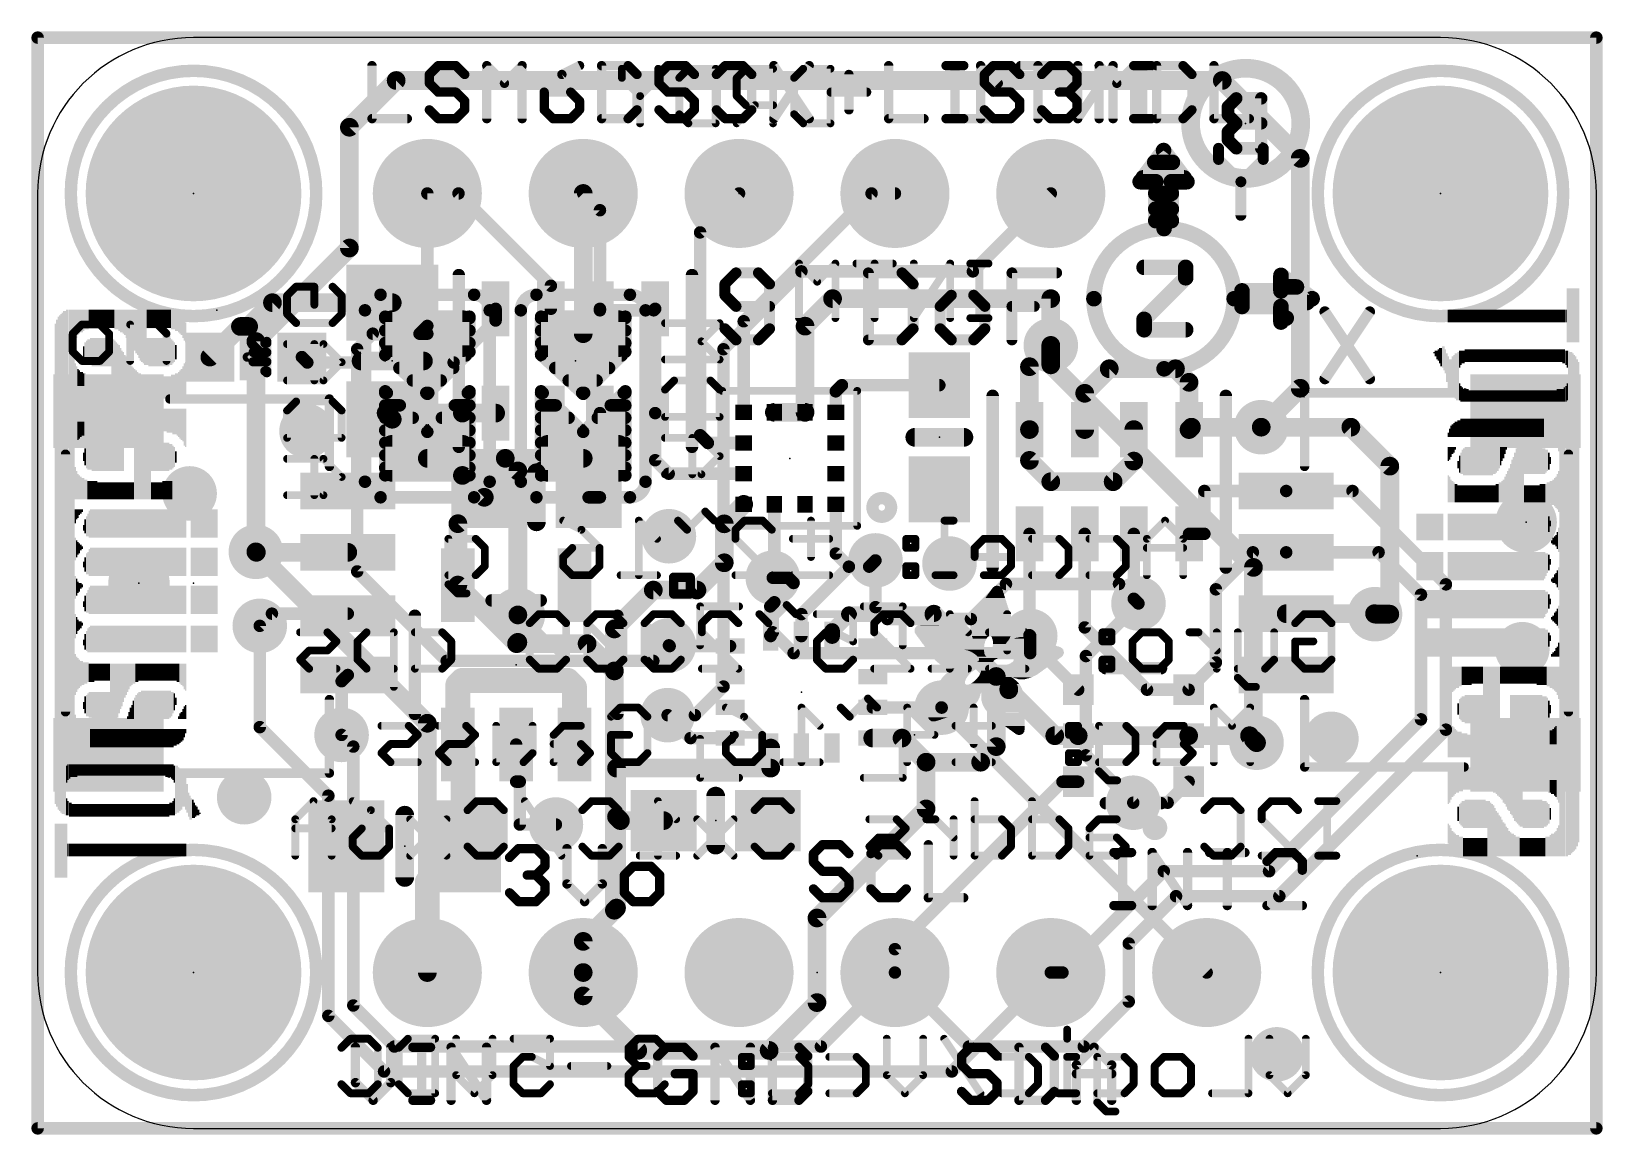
# Model space of a CAD drawing. Extents: x -0.1 to 25.5, y -0.1 to 17.9.
import ezdxf

# ---------------------------------------------------------------- set-up
doc = ezdxf.new("R2010")
doc.units = 0
for name, color, linetype in [('1', 12, 'CONTINUOUS'), ('16', 5, 'CONTINUOUS'), ('17', 110, 'CONTINUOUS'), ('18', 110, 'CONTINUOUS'), ('20', 53, 'CONTINUOUS'), ('21', 40, 'CONTINUOUS'), ('22', 6, 'CONTINUOUS'), ('23', 40, 'CONTINUOUS'), ('24', 6, 'CONTINUOUS')]:
    doc.layers.add(name, color=color, linetype=linetype)

# ---------------------------------------------------------------- blocks, each defined once
blk = doc.blocks.new('RECT')
blk.add_solid([(-0.5, -0.5), (0.5, -0.5), (-0.5, 0.5), (0.5, 0.5)])
blk = doc.blocks.new('PIE')
at = {"const_width": 0.5}
blk.add_lwpolyline([(0, -0.25, 1), (0, 0.25, 1), (0, -0.25)], format="xyb", dxfattribs=at)
blk = doc.blocks.new('ROUNDP')
at = {"const_width": 0.5}
blk.add_lwpolyline([(0, -0.25, 1), (0, 0.25, 1), (0, -0.25)], format="xyb", dxfattribs=at)
blk = doc.blocks.new('RECT121920X243840R50')
at = {"const_width": 0.1905}
blk.add_lwpolyline([(0.2858, -0.5715), (0.2858, 0.5715, 0.4142), (0.1905, 0.6668), (-0.1905, 0.6668, 0.4142), (-0.2858, 0.5715), (-0.2858, -0.5715, 0.4142), (-0.1905, -0.6668), (0.1905, -0.6668, 0.4142)], format="xyb", close=True, dxfattribs=at)
blk.add_solid([(-0.2159, -0.5969), (0.2159, -0.5969), (-0.2159, 0.5969), (0.2159, 0.5969)])
blk = doc.blocks.new('ROUNDV')
at = {"const_width": 0.5}
blk.add_lwpolyline([(0, -0.25, 1), (0, 0.25, 1), (0, -0.25)], format="xyb", dxfattribs=at)

msp = doc.modelspace()

# ---------------------------------------------------------------- linework, layer by layer
at = {"layer": '1'}
for points, const_width in [([(0, 17.78), (25.4, 17.78)], 0.2032), ([(0, 0), (0, 17.78)], 0.2032), ([(25.4, 17.78), (25.4, 0)], 0.2032), ([(6.858, 15.24), (6.35, 15.24)], 0.2032), ([(8.363, 13.735), (6.858, 15.24)], 0.2032), ([(9.163, 14.967), (8.89, 15.24)], 0.2032), ([(10.795, 14.605), (11.43, 15.24)], 0.2032), ([(11.5055, 13.1565), (13.589, 15.24)], 0.2032), ([(13.589, 15.24), (13.97, 15.24)], 0.2032), ([(9.163, 13.3595), (9.163, 14.967)], 0.2032), ([(10.795, 11.299), (10.795, 14.605)], 0.2032), ([(8.363, 13.3595), (8.363, 13.735)], 0.2032), ([(3.4382, 13.0716), (3.8261, 13.4595)], 0.3048), ([(3.8261, 13.4595), (5.7785, 13.4595)], 0.3048), ([(12.954, 13.5255), (12.5055, 13.077)], 0.3048), ([(16.51, 13.5255), (12.954, 13.5255)], 0.3048), ([(16.51, 12.7635), (16.51, 13.5255)], 0.3048), ([(7.463, 13.169), (7.463, 13.3595)], 0.2032), ([(9.163, 13.3595), (9.163, 13.335)], 0.2032), ([(10.0385, 13.335), (9.163, 13.335)], 0.2032), ([(10.063, 13.3595), (10.0385, 13.335)], 0.2032), ([(10.063, 11.6595), (10.063, 13.3595)], 0.2032), ([(2.806, 12.573), (3.3046, 13.0716)], 0.3048), ([(3.3046, 13.0716), (3.4382, 13.0716)], 0.3048), ([(7.463, 13.169), (6.7783, 12.4843)], 0.2032), ([(11.5055, 11.672), (11.5055, 13.1565)], 0.2032), ([(12.5055, 11.672), (12.5055, 13.077)], 0.3048), ([(16.51, 12.7635), (16.1625, 12.416)], 0.3048), ([(4.306, 12.573), (4.3947, 12.4843)], 0.2032), ([(6.7783, 12.4843), (4.3947, 12.4843)], 0.2032), ([(16.1625, 12.416), (16.1625, 11.391)], 0.3048), ([(17.4625, 12.3825), (17.0625, 11.9825)], 0.3048), ([(17.4625, 12.3825), (18.542, 12.3825)], 0.3048), ([(18.542, 12.3825), (18.7625, 12.162)], 0.3048), ([(18.7625, 12.162), (18.7625, 11.391)], 0.3048), ([(13.1064, 12.1149), (13.0055, 12.014)], 0.2032), ([(13.0055, 11.672), (13.0055, 12.014)], 0.2032), ([(13.1064, 12.1149), (14.6939, 12.1149)], 0.2032), ([(17.0625, 11.9825), (17.0625, 11.391)], 0.3048), ([(6.9215, 11.6595), (5.6785, 11.6595)], 0.3048), ([(5.7785, 11.5595), (5.6785, 11.6595)], 0.3048), ([(7.463, 11.6595), (6.9215, 11.6595)], 0.3048), ([(6.9215, 11.6595), (6.9215, 10.6435)], 0.3048), ([(12.5055, 11.672), (12.0055, 11.672)], 0.3048), ([(9.163, 11.6595), (9.163, 10.287)], 0.2032), ([(10.063, 10.892), (10.063, 11.6595)], 0.2032), ([(16.1625, 11.391), (16.1625, 10.8885)], 0.3048), ([(17.8625, 10.8775), (17.8625, 11.391)], 0.3048), ([(18.7625, 11.391), (18.8015, 11.43)], 0.3048), ([(18.8015, 11.43), (19.939, 11.43)], 0.3048), ([(10.922, 11.172), (10.795, 11.299)], 0.2032), ([(11.5055, 11.172), (10.922, 11.172)], 0.2032), ([(16.1625, 10.8885), (16.51, 10.541)], 0.3048), ([(17.526, 10.541), (17.8625, 10.8775)], 0.3048), ([(6.9215, 10.6435), (7.278, 10.287)], 0.3048), ([(10.283, 10.672), (10.063, 10.892)], 0.2032), ([(11.5055, 10.672), (10.283, 10.672)], 0.2032), ([(16.51, 10.541), (17.526, 10.541)], 0.3048), ([(6.8478, 9.8568), (7.278, 10.287)], 0.3048), ([(9.163, 10.287), (8.978, 10.287)], 0.2032), ([(11.5055, 10.172), (11.188, 9.8545)], 0.3048), ([(12.0055, 10.172), (12.0055, 8.5765)], 0.2032), ([(13.0055, 10.172), (13.0055, 9.3705)], 0.2032), ([(19.0125, 10.39), (20.346, 10.39)], 0.2032), ([(19.0125, 10.39), (19.0125, 9.691)], 0.2032), ([(20.346, 10.39), (21.4267, 10.39)], 0.2032), ([(21.4267, 10.39), (22.9489, 8.8678)], 0.2032), ([(6.8478, 8.8566), (6.8478, 9.8568)], 0.3048), ([(11.188, 9.8545), (11.188, 9.2195)], 0.3048), ([(16.1625, 9.691), (16.1625, 8.0389)], 0.2032), ([(17.0625, 9.691), (17.0625, 8.1661)], 0.2032), ([(17.8625, 9.691), (17.8625, 8.6328)], 0.2032), ([(18.7625, 9.691), (19.0125, 9.691)], 0.2032), ([(3.564, 9.39), (3.556, 9.398)], 0.3048), ([(5.054, 9.39), (3.564, 9.39)], 0.3048), ([(19.804, 9.39), (19.2007, 8.7867)], 0.2032), ([(20.346, 9.39), (19.804, 9.39)], 0.2032), ([(21.852, 9.39), (20.346, 9.39)], 0.2032), ([(22.5425, 8.6995), (21.852, 9.39)], 0.2032), ([(11.188, 9.2195), (10.7435, 8.775)], 0.3048), ([(13.22, 9.156), (12.446, 8.382)], 0.2032), ([(13.0055, 9.3705), (13.22, 9.156)], 0.2032), ([(13.5502, 9.156), (13.22, 9.156)], 0.2032), ([(13.5502, 9.156), (13.6525, 9.2583)], 0.2032), ([(6.8478, 8.8566), (7.8034, 7.901)], 0.3048), ([(12.2337, 8.9753), (11.9797, 8.9753)], 0.2032), ([(12.319, 8.89), (12.0055, 8.5765)], 0.2032), ([(12.319, 8.89), (12.2337, 8.9753)], 0.2032), ([(22.9489, 8.8678), (22.9489, 6.4992)], 0.2032), ([(10.0323, 8.775), (9.398, 8.1407)], 0.3048), ([(10.7435, 8.775), (10.0323, 8.775)], 0.3048), ([(17.9388, 8.5565), (17.8625, 8.6328)], 0.2032), ([(19.2007, 8.7867), (19.2007, 7.5953)], 0.2032), ([(22.5425, 6.6675), (22.5425, 8.6995)], 0.2032), ([(3.818, 8.39), (3.6195, 8.1915)], 0.2032), ([(5.054, 8.39), (3.818, 8.39)], 0.2032), ([(7.8251, 8.3693), (7.8251, 7.9227)], 0.3048), ([(12.0055, 8.5765), (11.938, 8.509)], 0.2032), ([(11.938, 8.509), (11.938, 8.0325)], 0.2032), ([(12.446, 8.382), (12.446, 8.0245)], 0.2032), ([(12.946, 8.1084), (13.2196, 8.382)], 0.254), ([(13.2196, 8.382), (14.605, 8.382)], 0.254), ([(14.605, 8.382), (15.621, 7.366)], 0.3048), ([(20.346, 8.39), (21.7852, 8.39)], 0.3048), ([(21.7852, 8.39), (21.7932, 8.382)], 0.3048), ([(9.398, 8.1407), (9.398, 7.4565)], 0.3048), ([(12.946, 8.0245), (12.946, 8.1084)], 0.254), ([(17.0625, 8.1661), (18.0778, 7.1508)], 0.2032), ([(7.8251, 7.9227), (7.8034, 7.901)], 0.3048), ([(7.8034, 7.901), (8.9535, 7.901)], 0.3048), ([(8.9535, 7.901), (9.398, 7.4565)], 0.3048), ([(10.299, 7.862), (10.287, 7.874)], 0.2032), ([(11.2835, 7.862), (10.299, 7.862)], 0.2032), ([(11.938, 8.0325), (11.946, 8.0245)], 0.2032), ([(16.175, 8.0264), (16.1625, 8.0389)], 0.2032), ([(16.175, 8.0264), (16.175, 7.932)], 0.2032), ([(16.9562, 7.1508), (16.175, 7.932)], 0.2032), ([(19.2007, 7.5953), (18.7562, 7.1508)], 0.2032), ([(5.054, 7.39), (4.953, 7.289)], 0.2032), ([(6.9215, 7.3025), (6.8478, 7.2288)], 0.4064), ([(6.8478, 7.2288), (6.8478, 6.2564)], 0.4064), ([(8.636, 7.3025), (6.9215, 7.3025)], 0.4064), ([(8.7478, 7.1907), (8.636, 7.3025)], 0.4064), ([(9.398, 7.4565), (9.398, 3.556)], 0.3048), ([(15.621, 7.366), (15.8254, 7.1616)], 0.3048), ([(15.621, 6.223), (15.621, 7.366)], 0.3048), ([(4.953, 7.289), (4.953, 6.4135)], 0.2032), ([(8.7478, 6.2564), (8.7478, 7.1907)], 0.4064), ([(15.8254, 7.1616), (15.8254, 7.1501)], 0.3048), ([(15.8254, 7.1501), (16.5747, 6.4008)], 0.3048), ([(18.0778, 7.1508), (18.7562, 7.1508)], 0.2032), ([(13.6085, 6.862), (14.728, 6.862)], 0.2032), ([(14.728, 6.862), (14.732, 6.858)], 0.2032), ([(10.6394, 6.362), (10.2657, 6.7357)], 0.2032), ([(20.066, 4.191), (22.5425, 6.6675)], 0.2032), ([(6.8478, 6.2564), (6.9317, 6.1725)], 0.4064), ([(11.2835, 6.362), (10.6394, 6.362)], 0.2032), ([(13.6085, 6.362), (14.085, 6.362)], 0.3048), ([(14.085, 6.362), (14.478, 5.969)], 0.3048), ([(16.9562, 6.4008), (16.5747, 6.4008)], 0.3048), ([(16.9562, 6.4008), (18.7562, 6.4008)], 0.3048), ([(18.7562, 6.4008), (19.7485, 6.4008)], 0.3048), ([(19.7485, 6.4008), (19.8628, 6.2865)], 0.3048), ([(22.9489, 6.4992), (20.2343, 3.7846)], 0.2032), ([(6.9317, 6.1725), (6.9317, 4.5974)], 0.4064), ([(7.7978, 6.2564), (7.7978, 5.6522)], 0.2032), ([(11.946, 6.1995), (11.946, 5.8721)], 0.3048), ([(15.367, 5.969), (15.621, 6.223)], 0.3048), ([(9.4329, 5.8721), (11.946, 5.8721)], 0.3048), ([(9.4329, 5.08), (9.4329, 5.8721)], 0.3048), ([(15.367, 5.969), (14.478, 5.969)], 0.3048), ([(14.478, 5.969), (14.478, 5.207)], 0.3048), ([(7.7978, 5.6522), (7.8565, 5.6522)], 0.2032), ([(7.8565, 5.6522), (7.8565, 4.953)], 0.2032), ([(16.6998, 5.6508), (13.97, 2.921)], 0.2032), ([(16.9562, 5.6508), (16.6998, 5.6508)], 0.2032), ([(18.7562, 5.6508), (18.414, 5.3086)], 0.2032), ([(18.414, 5.3086), (17.8539, 5.3086)], 0.2032), ([(9.4329, 3.5909), (9.4329, 5.08)], 0.3048), ([(9.4964, 5.0165), (9.4329, 5.08)], 0.3048), ([(10.199, 5.0165), (9.4964, 5.0165)], 0.3048), ([(14.478, 5.207), (12.7, 3.429)], 0.3048), ([(7.8565, 4.953), (8.4455, 4.953)], 0.2032), ([(6.35, 4.0157), (6.9317, 4.5974)], 0.4064), ([(6.35, 2.54), (6.35, 4.0157)], 0.4064), ([(18.3515, 4.191), (16.7005, 2.54)], 0.2032), ([(18.3515, 4.191), (20.066, 4.191)], 0.2032), ([(18.5511, 3.7846), (17.78, 3.0135)], 0.2032), ([(20.2343, 3.7846), (18.5511, 3.7846)], 0.2032), ([(9.398, 3.556), (8.89, 3.048)], 0.3048), ([(9.398, 3.556), (9.4329, 3.5909)], 0.3048), ([(12.7, 3.429), (12.7, 2.0499)], 0.3048), ([(8.89, 3.048), (8.89, 2.54)], 0.3048), ([(17.78, 3.0135), (17.78, 2.0665)], 0.2032), ([(13.97, 2.54), (13.97, 2.921)], 0.2032), ([(8.89, 2.159), (8.89, 2.54)], 0.3048), ([(15.1765, 1.3335), (13.97, 2.54)], 0.2032), ([(16.51, 2.54), (16.7005, 2.54)], 0.2032), ([(9.779, 1.27), (8.89, 2.159)], 0.3048), ([(12.7, 2.0499), (11.9201, 1.27)], 0.3048), ([(17.78, 2.0665), (17.047, 1.3335)], 0.2032), ([(11.9201, 1.27), (9.779, 1.27)], 0.3048), ([(17.047, 1.3335), (15.1765, 1.3335)], 0.2032), ([(25.4, 0), (0, 0)], 0.2032)]:
    msp.add_lwpolyline(points, dxfattribs=dict(at, const_width=const_width))
for points, const_width in [([(0, 17.8308, 1), (0, 17.7292)], 0.1016), ([(0.0508, 17.78, 1), (-0.0508, 17.78)], 0.1016), ([(25.4508, 17.78, 1), (25.3492, 17.78)], 0.1016), ([(25.4, 17.7292, 1), (25.4, 17.8308)], 0.1016), ([(6.35, 15.2908, 1), (6.35, 15.1892)], 0.1016), ([(6.8939, 15.2759, 1), (6.8221, 15.2041)], 0.1016), ([(6.858, 15.1892, 1), (6.858, 15.2908)], 0.1016), ([(8.9259, 15.2759, 1), (8.8541, 15.2041)], 0.1016), ([(11.4659, 15.2041, 1), (11.3941, 15.2759)], 0.1016), ([(13.589, 15.2908, 1), (13.589, 15.1892)], 0.1016), ([(13.6249, 15.2041, 1), (13.5531, 15.2759)], 0.1016), ([(13.97, 15.1892, 1), (13.97, 15.2908)], 0.1016), ([(9.2138, 14.967, 1), (9.1122, 14.967)], 0.1016), ([(9.1271, 14.9311, 1), (9.1989, 15.0029)], 0.1016), ([(10.8458, 14.605, 1), (10.7442, 14.605)], 0.1016), ([(10.7591, 14.6409, 1), (10.8309, 14.5691)], 0.1016), ([(8.4138, 13.735, 1), (8.3122, 13.735)], 0.1016), ([(3.8261, 13.5357, 1), (3.8261, 13.3833)], 0.1524), ([(3.88, 13.4056, 1), (3.7722, 13.5134)], 0.1524), ([(5.7785, 13.3833, 1), (5.7785, 13.5357)], 0.1524), ([(8.3271, 13.6991, 1), (8.3989, 13.7709)], 0.1016), ([(12.954, 13.6017, 1), (12.954, 13.4493)], 0.1524), ([(13.0079, 13.4716, 1), (12.9001, 13.5794)], 0.1524), ([(16.5862, 13.5255, 1), (16.4338, 13.5255)], 0.1524), ([(16.51, 13.4493, 1), (16.51, 13.6017)], 0.1524), ([(7.5138, 13.3595, 1), (7.4122, 13.3595)], 0.1016), ([(8.3122, 13.3595, 1), (8.4138, 13.3595)], 0.1016), ([(9.2138, 13.3595, 1), (9.1122, 13.3595)], 0.1016), ([(9.163, 13.3858, 1), (9.163, 13.2842)], 0.1016), ([(9.1122, 13.3595, 1), (9.2138, 13.3595)], 0.1016), ([(9.1122, 13.335, 1), (9.2138, 13.335)], 0.1016), ([(10.0026, 13.3709, 1), (10.0744, 13.2991)], 0.1016), ([(10.1138, 13.3595, 1), (10.0122, 13.3595)], 0.1016), ([(10.0989, 13.3236, 1), (10.0271, 13.3954)], 0.1016), ([(10.0385, 13.2842, 1), (10.0385, 13.3858)], 0.1016), ([(3.3046, 13.1478, 1), (3.3046, 12.9954)], 0.1524), ([(3.3585, 13.0177, 1), (3.2507, 13.1255)], 0.1524), ([(3.3843, 13.1255, 1), (3.4921, 13.0177)], 0.1524), ([(3.4382, 12.9954, 1), (3.4382, 13.1478)], 0.1524), ([(7.4122, 13.169, 1), (7.5138, 13.169)], 0.1016), ([(7.4989, 13.1331, 1), (7.4271, 13.2049)], 0.1016), ([(11.5563, 13.1565, 1), (11.4547, 13.1565)], 0.1016), ([(11.4696, 13.1924, 1), (11.5414, 13.1206)], 0.1016), ([(12.5817, 13.077, 1), (12.4293, 13.077)], 0.1524), ([(12.4516, 13.1309, 1), (12.5594, 13.0231)], 0.1524), ([(16.4338, 12.7635, 1), (16.5862, 12.7635)], 0.1524), ([(16.5639, 12.7096, 1), (16.4561, 12.8174)], 0.1524), ([(2.7521, 12.6269, 1), (2.8599, 12.5191)], 0.1524), ([(4.3419, 12.6089, 1), (4.2701, 12.5371)], 0.1016), ([(4.3947, 12.5351, 1), (4.3947, 12.4335)], 0.1016), ([(4.3588, 12.4484, 1), (4.4306, 12.5202)], 0.1016), ([(6.7424, 12.5202, 1), (6.8142, 12.4484)], 0.1016), ([(6.7783, 12.4335, 1), (6.7783, 12.5351)], 0.1016), ([(16.2387, 12.416, 1), (16.0863, 12.416)], 0.1524), ([(16.1086, 12.4699, 1), (16.2164, 12.3621)], 0.1524), ([(17.4625, 12.4587, 1), (17.4625, 12.3063)], 0.1524), ([(17.5164, 12.3286, 1), (17.4086, 12.4364)], 0.1524), ([(18.5959, 12.4364, 1), (18.4881, 12.3286)], 0.1524), ([(18.542, 12.3063, 1), (18.542, 12.4587)], 0.1524), ([(18.8387, 12.162, 1), (18.6863, 12.162)], 0.1524), ([(18.7086, 12.1081, 1), (18.8164, 12.2159)], 0.1524), ([(13.0563, 12.014, 1), (12.9547, 12.014)], 0.1016), ([(12.9696, 12.0499, 1), (13.0414, 11.9781)], 0.1016), ([(13.1064, 12.1657, 1), (13.1064, 12.0641)], 0.1016), ([(13.1423, 12.079, 1), (13.0705, 12.1508)], 0.1016), ([(14.6939, 12.0641, 1), (14.6939, 12.1657)], 0.1016), ([(17.1387, 11.9825, 1), (16.9863, 11.9825)], 0.1524), ([(17.0086, 12.0364, 1), (17.1164, 11.9286)], 0.1524), ([(5.6785, 11.7357, 1), (5.6785, 11.5833)], 0.1524), ([(5.7324, 11.7134, 1), (5.6246, 11.6056)], 0.1524), ([(6.9215, 11.7357, 1), (6.9215, 11.5833)], 0.1524), ([(6.9977, 11.6595, 1), (6.8453, 11.6595)], 0.1524), ([(6.9215, 11.5833, 1), (6.9215, 11.7357)], 0.1524), ([(7.463, 11.5833, 1), (7.463, 11.7357)], 0.1524), ([(12.0055, 11.7482, 1), (12.0055, 11.5958)], 0.1524), ([(12.5055, 11.5958, 1), (12.5055, 11.7482)], 0.1524), ([(5.7246, 11.5056, 1), (5.8324, 11.6134)], 0.1524), ([(9.2138, 11.6595, 1), (9.1122, 11.6595)], 0.1016), ([(10.1138, 11.6595, 1), (10.0122, 11.6595)], 0.1016), ([(10.0122, 11.6595, 1), (10.1138, 11.6595)], 0.1016), ([(11.4547, 11.672, 1), (11.5563, 11.672)], 0.1016), ([(12.4293, 11.672, 1), (12.5817, 11.672)], 0.1524), ([(12.9547, 11.672, 1), (13.0563, 11.672)], 0.1016), ([(16.2387, 11.391, 1), (16.0863, 11.391)], 0.1524), ([(17.9387, 11.391, 1), (17.7863, 11.391)], 0.1524), ([(18.8015, 11.5062, 1), (18.8015, 11.3538)], 0.1524), ([(18.8554, 11.3761, 1), (18.7476, 11.4839)], 0.1524), ([(19.939, 11.3538, 1), (19.939, 11.5062)], 0.1524), ([(10.8309, 11.3349, 1), (10.7591, 11.2631)], 0.1016), ([(10.7442, 11.299, 1), (10.8458, 11.299)], 0.1016), ([(10.922, 11.2228, 1), (10.922, 11.1212)], 0.1016), ([(11.5055, 11.1212, 1), (11.5055, 11.2228)], 0.1016), ([(16.0863, 11.391, 1), (16.2387, 11.391)], 0.1524), ([(16.9863, 11.391, 1), (17.1387, 11.391)], 0.1524), ([(18.7086, 11.4449, 1), (18.8164, 11.3371)], 0.1524), ([(18.6863, 11.391, 1), (18.8387, 11.391)], 0.1524), ([(10.8861, 11.1361, 1), (10.9579, 11.2079)], 0.1016), ([(16.2164, 10.9424, 1), (16.1086, 10.8346)], 0.1524), ([(17.9164, 10.8236, 1), (17.8086, 10.9314)], 0.1524), ([(6.9754, 10.6974, 1), (6.8676, 10.5896)], 0.1524), ([(10.0989, 10.9279, 1), (10.0271, 10.8561)], 0.1016), ([(10.0122, 10.892, 1), (10.1138, 10.892)], 0.1016), ([(10.283, 10.7228, 1), (10.283, 10.6212)], 0.1016), ([(10.2471, 10.6361, 1), (10.3189, 10.7079)], 0.1016), ([(11.5055, 10.6212, 1), (11.5055, 10.7228)], 0.1016), ([(16.0863, 10.8885, 1), (16.2387, 10.8885)], 0.1524), ([(17.7863, 10.8775, 1), (17.9387, 10.8775)], 0.1524), ([(6.8453, 10.6435, 1), (6.9977, 10.6435)], 0.1524), ([(16.51, 10.6172, 1), (16.51, 10.4648)], 0.1524), ([(16.4561, 10.4871, 1), (16.5639, 10.5949)], 0.1524), ([(17.4721, 10.5949, 1), (17.5799, 10.4871)], 0.1524), ([(17.526, 10.4648, 1), (17.526, 10.6172)], 0.1524), ([(7.3319, 10.2331, 1), (7.2241, 10.3409)], 0.1524), ([(7.2241, 10.2331, 1), (7.3319, 10.3409)], 0.1524), ([(8.978, 10.3378, 1), (8.978, 10.2362)], 0.1016), ([(9.1122, 10.287, 1), (9.2138, 10.287)], 0.1016), ([(9.163, 10.2362, 1), (9.163, 10.3378)], 0.1016), ([(11.5594, 10.1181, 1), (11.4516, 10.2259)], 0.1524), ([(12.0563, 10.172, 1), (11.9547, 10.172)], 0.1016), ([(13.0563, 10.172, 1), (12.9547, 10.172)], 0.1016), ([(19.0125, 10.4408, 1), (19.0125, 10.3392)], 0.1016), ([(19.0633, 10.39, 1), (18.9617, 10.39)], 0.1016), ([(20.346, 10.4408, 1), (20.346, 10.3392)], 0.1016), ([(20.346, 10.3392, 1), (20.346, 10.4408)], 0.1016), ([(21.4627, 10.4259, 1), (21.3908, 10.3541)], 0.1016), ([(21.4267, 10.3392, 1), (21.4267, 10.4408)], 0.1016), ([(6.924, 9.8568, 1), (6.7716, 9.8568)], 0.1524), ([(6.7939, 9.9107, 1), (6.9017, 9.8029)], 0.1524), ([(11.2642, 9.8545, 1), (11.1118, 9.8545)], 0.1524), ([(11.1341, 9.9084, 1), (11.2419, 9.8006)], 0.1524), ([(16.2133, 9.691, 1), (16.1117, 9.691)], 0.1016), ([(17.1133, 9.691, 1), (17.0117, 9.691)], 0.1016), ([(17.9133, 9.691, 1), (17.8117, 9.691)], 0.1016), ([(18.7625, 9.7418, 1), (18.7625, 9.6402)], 0.1016), ([(18.9617, 9.691, 1), (19.0633, 9.691)], 0.1016), ([(19.0125, 9.6402, 1), (19.0125, 9.7418)], 0.1016), ([(3.6099, 9.4519, 1), (3.5021, 9.3441)], 0.1524), ([(3.564, 9.4662, 1), (3.564, 9.3138)], 0.1524), ([(3.5101, 9.3361, 1), (3.6179, 9.4439)], 0.1524), ([(5.054, 9.3138, 1), (5.054, 9.4662)], 0.1524), ([(19.804, 9.4408, 1), (19.804, 9.3392)], 0.1016), ([(19.8399, 9.3541, 1), (19.7681, 9.4259)], 0.1016), ([(20.346, 9.4408, 1), (20.346, 9.3392)], 0.1016), ([(20.346, 9.3392, 1), (20.346, 9.4408)], 0.1016), ([(21.8879, 9.4259, 1), (21.8161, 9.3541)], 0.1016), ([(21.852, 9.3392, 1), (21.852, 9.4408)], 0.1016), ([(11.1118, 9.2195, 1), (11.2642, 9.2195)], 0.1524), ([(11.2419, 9.1656, 1), (11.1341, 9.2734)], 0.1524), ([(13.0414, 9.4064, 1), (12.9696, 9.3346)], 0.1016), ([(12.9547, 9.3705, 1), (13.0563, 9.3705)], 0.1016), ([(13.22, 9.2068, 1), (13.22, 9.1052)], 0.1016), ([(13.2559, 9.1201, 1), (13.1841, 9.1919)], 0.1016), ([(13.1841, 9.1201, 1), (13.2559, 9.1919)], 0.1016), ([(13.5143, 9.1919, 1), (13.5861, 9.1201)], 0.1016), ([(13.5502, 9.1052, 1), (13.5502, 9.2068)], 0.1016), ([(13.6884, 9.2224, 1), (13.6166, 9.2942)], 0.1016), ([(6.9017, 8.9105, 1), (6.7939, 8.8027)], 0.1524), ([(11.9797, 9.0261, 1), (11.9797, 8.9245)], 0.1016), ([(12.2696, 9.0113, 1), (12.1977, 8.9394)], 0.1016), ([(12.2337, 8.9245, 1), (12.2337, 9.0261)], 0.1016), ([(12.3549, 8.8541, 1), (12.2831, 8.9259)], 0.1016), ([(12.2831, 8.8541, 1), (12.3549, 8.9259)], 0.1016), ([(22.9997, 8.8678, 1), (22.8981, 8.8678)], 0.1016), ([(6.7716, 8.8566, 1), (6.924, 8.8566)], 0.1524), ([(10.0323, 8.8512, 1), (10.0323, 8.6988)], 0.1524), ([(10.0862, 8.7211, 1), (9.9784, 8.8289)], 0.1524), ([(10.6896, 8.8289, 1), (10.7974, 8.7211)], 0.1524), ([(10.7435, 8.6988, 1), (10.7435, 8.8512)], 0.1524), ([(17.8984, 8.6687, 1), (17.8266, 8.5969)], 0.1016), ([(19.2515, 8.7867, 1), (19.1499, 8.7867)], 0.1016), ([(19.1648, 8.8226, 1), (19.2366, 8.7508)], 0.1016), ([(22.5933, 8.6995, 1), (22.4917, 8.6995)], 0.1016), ([(22.5066, 8.6636, 1), (22.5784, 8.7354)], 0.1016), ([(22.913, 8.8319, 1), (22.9848, 8.9038)], 0.1016), ([(3.818, 8.4408, 1), (3.818, 8.3392)], 0.1016), ([(3.8539, 8.3541, 1), (3.7821, 8.4259)], 0.1016), ([(5.054, 8.3392, 1), (5.054, 8.4408)], 0.1016), ([(7.9013, 8.3693, 1), (7.7489, 8.3693)], 0.1524), ([(11.9888, 8.509, 1), (11.8872, 8.509)], 0.1016), ([(11.9021, 8.5449, 1), (11.9739, 8.4731)], 0.1016), ([(11.9696, 8.6124, 1), (12.0414, 8.5406)], 0.1016), ([(11.9547, 8.5765, 1), (12.0563, 8.5765)], 0.1016), ([(12.0414, 8.5406, 1), (11.9696, 8.6124)], 0.1016), ([(12.4968, 8.382, 1), (12.3952, 8.382)], 0.1016), ([(12.4101, 8.4179, 1), (12.4819, 8.3461)], 0.1016), ([(13.2196, 8.4455, 1), (13.2196, 8.3185)], 0.127), ([(13.2645, 8.3371, 1), (13.1747, 8.4269)], 0.127), ([(14.6589, 8.4359, 1), (14.5511, 8.3281)], 0.1524), ([(14.605, 8.3185, 1), (14.605, 8.4455)], 0.127), ([(17.8117, 8.6328, 1), (17.9133, 8.6328)], 0.1016), ([(17.9029, 8.5206, 1), (17.9747, 8.5924)], 0.1016), ([(20.346, 8.4662, 1), (20.346, 8.3138)], 0.1524), ([(21.8391, 8.4439, 1), (21.7313, 8.3361)], 0.1524), ([(21.7393, 8.3281, 1), (21.8471, 8.4359)], 0.1524), ([(21.7852, 8.3138, 1), (21.7852, 8.4662)], 0.1524), ([(3.5836, 8.2274, 1), (3.6554, 8.1556)], 0.1016), ([(9.4742, 8.1407, 1), (9.3218, 8.1407)], 0.1524), ([(9.3441, 8.1946, 1), (9.4519, 8.0868)], 0.1524), ([(13.0095, 8.1084, 1), (12.8825, 8.1084)], 0.127), ([(12.9011, 8.1533, 1), (12.9909, 8.0635)], 0.127), ([(17.0984, 8.202, 1), (17.0266, 8.1301)], 0.1016), ([(17.0117, 8.1661, 1), (17.1133, 8.1661)], 0.1016), ([(7.8034, 7.9772, 1), (7.8034, 7.8248)], 0.1524), ([(7.7495, 7.9549, 1), (7.8573, 7.8471)], 0.1524), ([(7.7489, 7.9227, 1), (7.9013, 7.9227)], 0.1524), ([(7.7495, 7.8471, 1), (7.8573, 7.9549)], 0.1524), ([(7.879, 7.8688, 1), (7.7712, 7.9766)], 0.1524), ([(9.0074, 7.9549, 1), (8.8996, 7.8471)], 0.1524), ([(8.9535, 7.8248, 1), (8.9535, 7.9772)], 0.1524), ([(10.3229, 7.9099, 1), (10.2511, 7.8381)], 0.1016), ([(10.299, 7.9128, 1), (10.299, 7.8112)], 0.1016), ([(10.2631, 7.8261, 1), (10.3349, 7.8979)], 0.1016), ([(11.2835, 7.8112, 1), (11.2835, 7.9128)], 0.1016), ([(11.9739, 8.0684, 1), (11.9021, 7.9966)], 0.1016), ([(11.8872, 8.0325, 1), (11.9888, 8.0325)], 0.1016), ([(11.9101, 7.9886, 1), (11.9819, 8.0604)], 0.1016), ([(12.3952, 8.0245, 1), (12.4968, 8.0245)], 0.1016), ([(12.8825, 8.0245, 1), (13.0095, 8.0245)], 0.127), ([(16.1984, 8.0748, 1), (16.1266, 8.003)], 0.1016), ([(16.1117, 8.0389, 1), (16.2133, 8.0389)], 0.1016), ([(16.2258, 8.0264, 1), (16.1242, 8.0264)], 0.1016), ([(16.2109, 7.9679, 1), (16.1391, 7.8961)], 0.1016), ([(16.1242, 7.932, 1), (16.2258, 7.932)], 0.1016), ([(16.1391, 7.9905, 1), (16.2109, 8.0623)], 0.1016), ([(19.2366, 7.5594, 1), (19.1648, 7.6312)], 0.1016), ([(5.0899, 7.3541, 1), (5.0181, 7.4259)], 0.1016), ([(6.9494, 7.2288, 1), (6.7462, 7.2288)], 0.2032), ([(6.9215, 7.4041, 1), (6.9215, 7.2009)], 0.2032), ([(6.9933, 7.2307, 1), (6.8497, 7.3743)], 0.2032), ([(8.7078, 7.3743, 1), (8.5642, 7.2307)], 0.2032), ([(8.636, 7.2009, 1), (8.636, 7.4041)], 0.2032), ([(9.4742, 7.4565, 1), (9.3218, 7.4565)], 0.1524), ([(9.3218, 7.4565, 1), (9.4742, 7.4565)], 0.1524), ([(9.3441, 7.4026, 1), (9.4519, 7.5104)], 0.1524), ([(15.6749, 7.4199, 1), (15.5671, 7.3121)], 0.1524), ([(15.6972, 7.366, 1), (15.5448, 7.366)], 0.1524), ([(15.5671, 7.3121, 1), (15.6749, 7.4199)], 0.1524), ([(19.1499, 7.5953, 1), (19.2515, 7.5953)], 0.1016), ([(5.0038, 7.289, 1), (4.9022, 7.289)], 0.1016), ([(4.9171, 7.3249, 1), (4.9889, 7.2531)], 0.1016), ([(6.776, 7.3006, 1), (6.9196, 7.157)], 0.2032), ([(8.8494, 7.1907, 1), (8.6462, 7.1907)], 0.2032), ([(8.676, 7.1189, 1), (8.8196, 7.2625)], 0.2032), ([(15.9016, 7.1616, 1), (15.7492, 7.1616)], 0.1524), ([(15.8793, 7.204, 1), (15.7715, 7.0962)], 0.1524), ([(15.7492, 7.1501, 1), (15.9016, 7.1501)], 0.1524), ([(15.7715, 7.1077, 1), (15.8793, 7.2155)], 0.1524), ([(16.9203, 7.1149, 1), (16.9921, 7.1867)], 0.1016), ([(18.0778, 7.2016, 1), (18.0778, 7.1)], 0.1016), ([(18.0418, 7.1149, 1), (18.1137, 7.1867)], 0.1016), ([(18.7203, 7.1867, 1), (18.7921, 7.1149)], 0.1016), ([(18.7562, 7.1, 1), (18.7562, 7.2016)], 0.1016), ([(13.6085, 6.9128, 1), (13.6085, 6.8112)], 0.1016), ([(14.7639, 6.8979, 1), (14.6921, 6.8261)], 0.1016), ([(14.6961, 6.8221, 1), (14.7679, 6.8939)], 0.1016), ([(14.728, 6.8112, 1), (14.728, 6.9128)], 0.1016), ([(10.3016, 6.7716, 1), (10.2298, 6.6998)], 0.1016), ([(22.4917, 6.6675, 1), (22.5933, 6.6675)], 0.1016), ([(22.5784, 6.6316, 1), (22.5066, 6.7034)], 0.1016), ([(4.9022, 6.4135, 1), (5.0038, 6.4135)], 0.1016), ([(6.9196, 6.3282, 1), (6.776, 6.1846)], 0.2032), ([(10.6394, 6.4128, 1), (10.6394, 6.3112)], 0.1016), ([(10.6035, 6.3261, 1), (10.6753, 6.3979)], 0.1016), ([(11.2835, 6.3112, 1), (11.2835, 6.4128)], 0.1016), ([(13.6085, 6.4382, 1), (13.6085, 6.2858)], 0.1524), ([(14.1389, 6.4159, 1), (14.0311, 6.3081)], 0.1524), ([(14.085, 6.2858, 1), (14.085, 6.4382)], 0.1524), ([(16.5747, 6.477, 1), (16.5747, 6.3246)], 0.1524), ([(16.5208, 6.3469, 1), (16.6286, 6.4547)], 0.1524), ([(16.9562, 6.477, 1), (16.9562, 6.3246)], 0.1524), ([(16.9562, 6.3246, 1), (16.9562, 6.477)], 0.1524), ([(18.7562, 6.477, 1), (18.7562, 6.3246)], 0.1524), ([(18.7562, 6.3246, 1), (18.7562, 6.477)], 0.1524), ([(19.8024, 6.4547, 1), (19.6946, 6.3469)], 0.1524), ([(19.7485, 6.3246, 1), (19.7485, 6.477)], 0.1524), ([(19.8089, 6.2326, 1), (19.9167, 6.3404)], 0.1524), ([(22.8981, 6.4992, 1), (22.9997, 6.4992)], 0.1016), ([(22.9848, 6.4632, 1), (22.913, 6.5351)], 0.1016), ([(6.7462, 6.2564, 1), (6.9494, 6.2564)], 0.2032), ([(7.0333, 6.1725, 1), (6.8301, 6.1725)], 0.2032), ([(6.8599, 6.1007, 1), (7.0035, 6.2443)], 0.2032), ([(7.8486, 6.2564, 1), (7.747, 6.2564)], 0.1016), ([(8.6462, 6.2564, 1), (8.8494, 6.2564)], 0.2032), ([(12.0222, 6.1995, 1), (11.8698, 6.1995)], 0.1524), ([(15.5448, 6.223, 1), (15.6972, 6.223)], 0.1524), ([(15.6749, 6.1691, 1), (15.5671, 6.2769)], 0.1524), ([(9.4329, 5.9483, 1), (9.4329, 5.7959)], 0.1524), ([(9.5091, 5.8721, 1), (9.3567, 5.8721)], 0.1524), ([(11.8698, 5.8721, 1), (12.0222, 5.8721)], 0.1524), ([(11.946, 5.7959, 1), (11.946, 5.9483)], 0.1524), ([(14.478, 6.0452, 1), (14.478, 5.8928)], 0.1524), ([(14.5542, 5.969, 1), (14.4018, 5.969)], 0.1524), ([(14.4241, 5.9151, 1), (14.5319, 6.0229)], 0.1524), ([(15.3131, 6.0229, 1), (15.4209, 5.9151)], 0.1524), ([(15.367, 5.8928, 1), (15.367, 6.0452)], 0.1524), ([(7.7978, 5.703, 1), (7.7978, 5.6014)], 0.1016), ([(7.747, 5.6522, 1), (7.8486, 5.6522)], 0.1016), ([(7.9073, 5.6522, 1), (7.8057, 5.6522)], 0.1016), ([(7.8565, 5.6014, 1), (7.8565, 5.703)], 0.1016), ([(16.6998, 5.7016, 1), (16.6998, 5.6)], 0.1016), ([(16.7357, 5.6149, 1), (16.6639, 5.6867)], 0.1016), ([(16.9562, 5.6, 1), (16.9562, 5.7016)], 0.1016), ([(18.7921, 5.6149, 1), (18.7203, 5.6867)], 0.1016), ([(17.8539, 5.3594, 1), (17.8539, 5.2578)], 0.1016), ([(18.3781, 5.3445, 1), (18.4499, 5.2727)], 0.1016), ([(18.414, 5.2578, 1), (18.414, 5.3594)], 0.1016), ([(9.5091, 5.08, 1), (9.3567, 5.08)], 0.1524), ([(9.4868, 5.1339, 1), (9.379, 5.0261)], 0.1524), ([(9.3567, 5.08, 1), (9.5091, 5.08)], 0.1524), ([(9.4964, 5.0927, 1), (9.4964, 4.9403)], 0.1524), ([(9.4425, 4.9626, 1), (9.5503, 5.0704)], 0.1524), ([(10.199, 4.9403, 1), (10.199, 5.0927)], 0.1524), ([(14.4018, 5.207, 1), (14.5542, 5.207)], 0.1524), ([(14.5319, 5.1531, 1), (14.4241, 5.2609)], 0.1524), ([(7.8565, 5.0038, 1), (7.8565, 4.9022)], 0.1016), ([(7.8057, 4.953, 1), (7.9073, 4.953)], 0.1016), ([(8.4455, 4.9022, 1), (8.4455, 5.0038)], 0.1016), ([(6.8301, 4.5974, 1), (7.0333, 4.5974)], 0.2032), ([(7.0035, 4.5256, 1), (6.8599, 4.6692)], 0.2032), ([(6.4516, 4.0157, 1), (6.2484, 4.0157)], 0.2032), ([(6.2782, 4.0875, 1), (6.4218, 3.9439)], 0.2032), ([(18.3515, 4.2418, 1), (18.3515, 4.1402)], 0.1016), ([(18.3874, 4.1551, 1), (18.3156, 4.2269)], 0.1016), ([(20.0301, 4.2269, 1), (20.1019, 4.1551)], 0.1016), ([(20.066, 4.1402, 1), (20.066, 4.2418)], 0.1016), ([(18.5511, 3.8354, 1), (18.5511, 3.7338)], 0.1016), ([(18.5871, 3.7487, 1), (18.5152, 3.8205)], 0.1016), ([(20.1984, 3.8205, 1), (20.2703, 3.7487)], 0.1016), ([(20.2343, 3.7338, 1), (20.2343, 3.8354)], 0.1016), ([(9.3441, 3.6099, 1), (9.4519, 3.5021)], 0.1524), ([(9.3218, 3.556, 1), (9.4742, 3.556)], 0.1524), ([(9.4519, 3.5021, 1), (9.3441, 3.6099)], 0.1524), ([(9.3567, 3.5909, 1), (9.5091, 3.5909)], 0.1524), ([(9.4868, 3.537, 1), (9.379, 3.6448)], 0.1524), ([(12.7762, 3.429, 1), (12.6238, 3.429)], 0.1524), ([(12.6461, 3.4829, 1), (12.7539, 3.3751)], 0.1524), ([(8.9662, 3.048, 1), (8.8138, 3.048)], 0.1524), ([(8.8361, 3.1019, 1), (8.9439, 2.9941)], 0.1524), ([(17.8308, 3.0135, 1), (17.7292, 3.0135)], 0.1016), ([(17.7441, 3.0494, 1), (17.8159, 2.9775)], 0.1016), ([(14.0208, 2.921, 1), (13.9192, 2.921)], 0.1016), ([(13.9341, 2.9569, 1), (14.0059, 2.8851)], 0.1016), ([(6.2484, 2.54, 1), (6.4516, 2.54)], 0.2032), ([(8.9662, 2.54, 1), (8.8138, 2.54)], 0.1524), ([(8.8138, 2.54, 1), (8.9662, 2.54)], 0.1524), ([(14.0059, 2.5759, 1), (13.9341, 2.5041)], 0.1016), ([(13.9192, 2.54, 1), (14.0208, 2.54)], 0.1016), ([(16.51, 2.5908, 1), (16.51, 2.4892)], 0.1016), ([(16.6646, 2.5759, 1), (16.7364, 2.5041)], 0.1016), ([(16.7005, 2.4892, 1), (16.7005, 2.5908)], 0.1016), ([(8.9439, 2.2129, 1), (8.8361, 2.1051)], 0.1524), ([(8.8138, 2.159, 1), (8.9662, 2.159)], 0.1524), ([(12.6238, 2.0499, 1), (12.7762, 2.0499)], 0.1524), ([(12.7539, 1.996, 1), (12.6461, 2.1038)], 0.1524), ([(17.7292, 2.0665, 1), (17.8308, 2.0665)], 0.1016), ([(17.8159, 2.0306, 1), (17.7441, 2.1025)], 0.1016), ([(9.779, 1.3462, 1), (9.779, 1.1938)], 0.1524), ([(9.7251, 1.2161, 1), (9.8329, 1.3239)], 0.1524), ([(11.8662, 1.3239, 1), (11.974, 1.2161)], 0.1524), ([(11.9201, 1.1938, 1), (11.9201, 1.3462)], 0.1524), ([(15.1765, 1.3843, 1), (15.1765, 1.2827)], 0.1016), ([(15.1406, 1.2976, 1), (15.2124, 1.3694)], 0.1016), ([(17.011, 1.3694, 1), (17.0829, 1.2976)], 0.1016), ([(17.047, 1.2827, 1), (17.047, 1.3843)], 0.1016), ([(0, 0.0508, 1), (0, -0.0508)], 0.1016), ([(-0.0508, 0, 1), (0.0508, 0)], 0.1016), ([(25.3492, 0, 1), (25.4508, 0)], 0.1016), ([(25.4, -0.0508, 1), (25.4, 0.0508)], 0.1016)]:
    msp.add_lwpolyline(points, format="xyb", dxfattribs=dict(at, const_width=const_width))
at = {"layer": '16'}
for points, const_width in [([(0, 17.78), (25.4, 17.78)], 0.2032), ([(0, 0), (0, 17.78)], 0.2032), ([(25.4, 17.78), (25.4, 0)], 0.2032), ([(5.08, 16.3195), (5.842, 17.0815)], 0.3048), ([(5.842, 17.0815), (19.304, 17.0815)], 0.3048), ([(19.304, 17.0815), (20.574, 15.8115)], 0.3048), ([(5.08, 14.351), (5.08, 16.3195)], 0.3048), ([(20.574, 15.8115), (20.574, 12.065)], 0.3048), ([(8.89, 12.954), (8.89, 15.24)], 0.3048), ([(6.35, 15.24), (6.35, 13.081)], 0.2032), ([(15.24, 13.97), (16.51, 15.24)], 0.2032), ([(5.08, 14.351), (3.556, 12.827)], 0.3048), ([(11.176, 12.7), (12.446, 13.97)], 0.2032), ([(12.446, 13.97), (15.24, 13.97)], 0.2032), ([(5.6634, 13.231), (5.6634, 12.6095)], 0.2032), ([(7.0366, 13.231), (5.6634, 13.231)], 0.2032), ([(7.0366, 12.6595), (7.0366, 13.231)], 0.2032), ([(8.2034, 13.231), (8.2034, 12.6095)], 0.2032), ([(9.5766, 13.231), (8.2034, 13.231)], 0.2032), ([(9.5766, 12.6595), (9.5766, 13.231)], 0.2032), ([(5.6634, 13.208), (7.0366, 13.208)], 0.2032), ([(5.6634, 13.0048), (7.0366, 13.0048)], 0.2032), ([(6.35, 13.081), (6.223, 12.954)], 0.2032), ([(8.2034, 13.208), (9.5766, 13.208)], 0.2032), ([(8.2034, 13.0048), (9.5766, 13.0048)], 0.2032), ([(3.556, 9.398), (3.556, 12.827)], 0.3048), ([(5.207, 12.7), (5.461, 12.954)], 0.2032), ([(5.461, 12.954), (6.223, 12.954)], 0.2032), ([(5.6634, 12.8016), (7.0366, 12.8016)], 0.2032), ([(6.223, 12.954), (6.35, 12.954)], 0.2032), ([(8.2034, 12.8016), (9.5766, 12.8016)], 0.2032), ([(16.51, 12.446), (16.51, 12.7635)], 0.3048), ([(5.207, 9.0785), (5.207, 12.7)], 0.2032), ([(5.6634, 12.6095), (6.35, 11.9729)], 0.2032), ([(5.6754, 12.5984), (6.9755, 12.5984)], 0.2032), ([(6.35, 11.9729), (7.0366, 12.6595)], 0.2032), ([(8.2034, 12.6095), (8.89, 11.9729)], 0.2032), ([(8.2154, 12.5984), (9.5155, 12.5984)], 0.2032), ([(8.89, 11.9729), (9.5766, 12.6595)], 0.2032), ([(11.176, 7.2015), (11.176, 12.7)], 0.2032), ([(19.812, 9.144), (16.51, 12.446)], 0.3048), ([(5.8945, 12.3952), (6.7723, 12.3952)], 0.2032), ([(6.1137, 12.192), (6.5691, 12.192)], 0.2032), ([(8.4345, 12.3952), (9.3123, 12.3952)], 0.2032), ([(8.6537, 12.192), (9.1091, 12.192)], 0.2032), ([(5.6634, 12.015), (6.35, 11.3538)], 0.2032), ([(5.6634, 10.645), (5.6634, 12.015)], 0.2032), ([(5.6634, 11.9888), (5.6906, 11.9888)], 0.2032), ([(6.3329, 11.9888), (6.3659, 11.9888)], 0.2032), ([(6.35, 11.3538), (7.0366, 12.015)], 0.2032), ([(7.0094, 11.9888), (7.0366, 11.9888)], 0.2032), ([(7.0366, 12.015), (7.0366, 10.645)], 0.2032), ([(8.2034, 12.015), (8.89, 11.3538)], 0.2032), ([(8.2034, 10.645), (8.2034, 12.015)], 0.2032), ([(8.2034, 11.9888), (8.2306, 11.9888)], 0.2032), ([(8.8728, 11.9888), (8.9059, 11.9888)], 0.2032), ([(8.89, 11.3538), (9.5766, 12.015)], 0.2032), ([(9.5494, 11.9888), (9.5766, 11.9888)], 0.2032), ([(9.5766, 12.015), (9.5766, 10.645)], 0.2032), ([(20.574, 12.065), (19.939, 11.43)], 0.3048), ([(5.6634, 11.7856), (5.9016, 11.7856)], 0.2032), ([(6.7984, 11.7856), (7.0366, 11.7856)], 0.2032), ([(8.2034, 11.7856), (8.4416, 11.7856)], 0.2032), ([(9.3384, 11.7856), (9.5766, 11.7856)], 0.2032), ([(5.6634, 11.5824), (6.1126, 11.5824)], 0.2032), ([(6.5874, 11.5824), (7.0366, 11.5824)], 0.2032), ([(8.2034, 11.5824), (8.6526, 11.5824)], 0.2032), ([(9.1274, 11.5824), (9.5766, 11.5824)], 0.2032), ([(19.939, 11.43), (21.3995, 11.43)], 0.3048), ([(21.3995, 11.43), (22.0345, 10.795)], 0.3048), ([(5.6634, 11.3792), (6.3236, 11.3792)], 0.2032), ([(5.6634, 11.176), (7.0366, 11.176)], 0.2032), ([(6.3764, 11.3792), (7.0366, 11.3792)], 0.2032), ([(8.2034, 11.3792), (8.8636, 11.3792)], 0.2032), ([(8.2034, 11.176), (9.5766, 11.176)], 0.2032), ([(8.9164, 11.3792), (9.5766, 11.3792)], 0.2032), ([(5.6634, 10.9728), (7.0366, 10.9728)], 0.2032), ([(6.35, 10.922), (7.62, 10.922)], 0.3048), ([(7.62, 10.922), (8.89, 10.922)], 0.3048), ([(7.62, 10.922), (7.8251, 10.7169)], 0.3048), ([(8.2034, 10.9728), (9.5766, 10.9728)], 0.2032), ([(5.6634, 10.7696), (7.0366, 10.7696)], 0.2032), ([(7.8251, 10.7169), (7.8251, 8.3693)], 0.3048), ([(8.2034, 10.7696), (9.5766, 10.7696)], 0.2032), ([(22.0345, 8.382), (22.0345, 10.795)], 0.3048), ([(7.0366, 10.645), (5.6634, 10.645)], 0.2032), ([(9.5766, 10.645), (8.2034, 10.645)], 0.2032), ([(3.556, 9.398), (6.35, 6.604)], 0.3048), ([(13.6525, 8.4963), (13.6525, 9.2583)], 0.2032), ([(19.812, 6.3373), (19.812, 9.144)], 0.3048), ([(6.6655, 7.62), (5.207, 9.0785)], 0.2032), ([(11.9797, 8.9753), (11.9797, 8.0863)], 0.2032), ([(15.7798, 8.874), (15.2083, 8.3025)], 0.2032), ([(17.6213, 8.874), (15.7798, 8.874)], 0.2032), ([(17.9388, 8.5565), (17.6213, 8.874)], 0.2032), ([(13.8463, 8.3025), (13.6525, 8.4963)], 0.2032), ([(17.0815, 7.6992), (17.9388, 8.5565)], 0.2032), ([(21.7932, 8.382), (22.0345, 8.382)], 0.3048), ([(3.6195, 8.1915), (3.6195, 6.5405)], 0.2032), ([(15.2083, 8.3025), (13.8463, 8.3025)], 0.2032), ([(10.287, 7.874), (10.033, 7.62)], 0.2032), ([(11.9797, 8.0863), (12.319, 7.747)], 0.2032), ([(16.175, 7.747), (16.175, 8.0264)], 0.2032), ([(10.033, 7.62), (6.6655, 7.62)], 0.2032), ([(12.319, 7.747), (16.175, 7.747)], 0.2032), ([(17.0815, 6.081), (17.0815, 7.6992)], 0.2032), ([(11.176, 7.2015), (10.7102, 6.7357)], 0.2032), ([(14.732, 6.858), (19.05, 2.54)], 0.2032), ([(6.35, 6.604), (6.35, 2.54)], 0.3048), ([(10.2657, 6.7357), (10.7102, 6.7357)], 0.2032), ([(3.6195, 6.5405), (4.7371, 5.4229)], 0.2032), ([(4.953, 6.4135), (5.1435, 6.223)], 0.2032), ([(19.8628, 6.2865), (19.812, 6.3373)], 0.3048), ([(5.1435, 6.223), (5.1435, 2.003)], 0.2032), ([(17.8539, 5.3086), (17.0815, 6.081)], 0.2032), ([(4.7371, 5.4229), (4.7371, 1.8347)], 0.2032), ([(12.7635, 1.3335), (13.97, 2.54)], 0.2032), ([(14.8971, 0.9271), (16.51, 2.54)], 0.2032), ([(5.1435, 2.003), (5.8131, 1.3335)], 0.2032), ([(4.7371, 1.8347), (5.6447, 0.9271)], 0.2032), ([(5.8131, 1.3335), (12.7635, 1.3335)], 0.2032), ([(5.6447, 0.9271), (14.8971, 0.9271)], 0.2032), ([(25.4, 0), (0, 0)], 0.2032)]:
    msp.add_lwpolyline(points, dxfattribs=dict(at, const_width=const_width))
for points, const_width in [([(0, 17.8308, 1), (0, 17.7292)], 0.1016), ([(0.0508, 17.78, 1), (-0.0508, 17.78)], 0.1016), ([(25.4508, 17.78, 1), (25.3492, 17.78)], 0.1016), ([(25.4, 17.7292, 1), (25.4, 17.8308)], 0.1016), ([(5.842, 17.1577, 1), (5.842, 17.0053)], 0.1524), ([(5.8959, 17.0276, 1), (5.7881, 17.1354)], 0.1524), ([(19.3579, 17.1354, 1), (19.2501, 17.0276)], 0.1524), ([(19.304, 17.0053, 1), (19.304, 17.1577)], 0.1524), ([(5.1562, 16.3195, 1), (5.0038, 16.3195)], 0.1524), ([(5.0261, 16.3734, 1), (5.1339, 16.2656)], 0.1524), ([(20.6502, 15.8115, 1), (20.4978, 15.8115)], 0.1524), ([(20.5201, 15.7576, 1), (20.6279, 15.8654)], 0.1524), ([(8.9662, 15.24, 1), (8.8138, 15.24)], 0.1524), ([(6.4008, 15.24, 1), (6.2992, 15.24)], 0.1016), ([(16.5459, 15.2041, 1), (16.4741, 15.2759)], 0.1016), ([(5.0038, 14.351, 1), (5.1562, 14.351)], 0.1524), ([(5.1339, 14.2971, 1), (5.0261, 14.4049)], 0.1524), ([(12.446, 14.0208, 1), (12.446, 13.9192)], 0.1016), ([(12.4819, 13.9341, 1), (12.4101, 14.0059)], 0.1016), ([(15.2041, 14.0059, 1), (15.2759, 13.9341)], 0.1016), ([(15.24, 13.9192, 1), (15.24, 14.0208)], 0.1016), ([(5.7142, 13.231, 1), (5.6126, 13.231)], 0.1016), ([(5.6634, 13.2818, 1), (5.6634, 13.1802)], 0.1016), ([(7.0874, 13.231, 1), (6.9858, 13.231)], 0.1016), ([(7.0366, 13.1802, 1), (7.0366, 13.2818)], 0.1016), ([(8.2542, 13.231, 1), (8.1526, 13.231)], 0.1016), ([(8.2034, 13.2818, 1), (8.2034, 13.1802)], 0.1016), ([(9.6274, 13.231, 1), (9.5258, 13.231)], 0.1016), ([(9.5766, 13.1802, 1), (9.5766, 13.2818)], 0.1016), ([(5.6634, 13.2588, 1), (5.6634, 13.1572)], 0.1016), ([(5.6634, 13.0556, 1), (5.6634, 12.954)], 0.1016), ([(6.2992, 13.081, 1), (6.4008, 13.081)], 0.1016), ([(6.3859, 13.0451, 1), (6.3141, 13.1169)], 0.1016), ([(7.0366, 13.1572, 1), (7.0366, 13.2588)], 0.1016), ([(7.0366, 12.954, 1), (7.0366, 13.0556)], 0.1016), ([(8.2034, 13.2588, 1), (8.2034, 13.1572)], 0.1016), ([(8.2034, 13.0556, 1), (8.2034, 12.954)], 0.1016), ([(9.5766, 13.1572, 1), (9.5766, 13.2588)], 0.1016), ([(9.5766, 12.954, 1), (9.5766, 13.0556)], 0.1016), ([(3.6322, 12.827, 1), (3.4798, 12.827)], 0.1524), ([(3.5021, 12.8809, 1), (3.6099, 12.7731)], 0.1524), ([(5.461, 13.0048, 1), (5.461, 12.9032)], 0.1016), ([(5.4969, 12.9181, 1), (5.4251, 12.9899)], 0.1016), ([(5.6634, 12.8524, 1), (5.6634, 12.7508)], 0.1016), ([(6.223, 13.0048, 1), (6.223, 12.9032)], 0.1016), ([(6.1871, 12.9899, 1), (6.2589, 12.9181)], 0.1016), ([(6.223, 12.9032, 1), (6.223, 13.0048)], 0.1016), ([(6.35, 12.9032, 1), (6.35, 13.0048)], 0.1016), ([(7.0366, 12.7508, 1), (7.0366, 12.8524)], 0.1016), ([(8.2034, 12.8524, 1), (8.2034, 12.7508)], 0.1016), ([(8.8138, 12.954, 1), (8.9662, 12.954)], 0.1524), ([(9.5766, 12.7508, 1), (9.5766, 12.8524)], 0.1016), ([(16.5862, 12.7635, 1), (16.4338, 12.7635)], 0.1524), ([(5.2578, 12.7, 1), (5.1562, 12.7)], 0.1016), ([(5.1711, 12.7359, 1), (5.2429, 12.6641)], 0.1016), ([(5.6979, 12.6468, 1), (5.6289, 12.5722)], 0.1016), ([(5.6126, 12.6095, 1), (5.7142, 12.6095)], 0.1016), ([(5.6754, 12.6492, 1), (5.6754, 12.5476)], 0.1016), ([(6.9755, 12.5476, 1), (6.9755, 12.6492)], 0.1016), ([(6.9858, 12.6595, 1), (7.0874, 12.6595)], 0.1016), ([(7.0725, 12.6236, 1), (7.0007, 12.6954)], 0.1016), ([(8.2379, 12.6468, 1), (8.1689, 12.5722)], 0.1016), ([(8.1526, 12.6095, 1), (8.2542, 12.6095)], 0.1016), ([(8.2154, 12.6492, 1), (8.2154, 12.5476)], 0.1016), ([(9.5155, 12.5476, 1), (9.5155, 12.6492)], 0.1016), ([(9.5258, 12.6595, 1), (9.6274, 12.6595)], 0.1016), ([(9.6125, 12.6236, 1), (9.5407, 12.6954)], 0.1016), ([(11.2268, 12.7, 1), (11.1252, 12.7)], 0.1016), ([(11.1401, 12.7359, 1), (11.2119, 12.6641)], 0.1016), ([(16.5639, 12.4999, 1), (16.4561, 12.3921)], 0.1524), ([(5.8945, 12.446, 1), (5.8945, 12.3444)], 0.1016), ([(6.1137, 12.2428, 1), (6.1137, 12.1412)], 0.1016), ([(6.5691, 12.1412, 1), (6.5691, 12.2428)], 0.1016), ([(6.7723, 12.3444, 1), (6.7723, 12.446)], 0.1016), ([(8.4345, 12.446, 1), (8.4345, 12.3444)], 0.1016), ([(8.6537, 12.2428, 1), (8.6537, 12.1412)], 0.1016), ([(9.1091, 12.1412, 1), (9.1091, 12.2428)], 0.1016), ([(9.3123, 12.3444, 1), (9.3123, 12.446)], 0.1016), ([(16.4338, 12.446, 1), (16.5862, 12.446)], 0.1524), ([(5.6986, 12.0516, 1), (5.6282, 11.9784)], 0.1016), ([(5.7142, 12.015, 1), (5.6126, 12.015)], 0.1016), ([(5.6634, 12.0396, 1), (5.6634, 11.938)], 0.1016), ([(5.6906, 11.938, 1), (5.6906, 12.0396)], 0.1016), ([(6.3329, 12.0396, 1), (6.3329, 11.938)], 0.1016), ([(6.3141, 12.0088, 1), (6.3859, 11.937)], 0.1016), ([(6.3155, 11.9356, 1), (6.3845, 12.0102)], 0.1016), ([(6.3659, 11.938, 1), (6.3659, 12.0396)], 0.1016), ([(7.0094, 12.0396, 1), (7.0094, 11.938)], 0.1016), ([(7.0874, 12.015, 1), (6.9858, 12.015)], 0.1016), ([(7.0718, 11.9784, 1), (7.0014, 12.0516)], 0.1016), ([(7.0366, 11.938, 1), (7.0366, 12.0396)], 0.1016), ([(8.2386, 12.0516, 1), (8.1682, 11.9784)], 0.1016), ([(8.2542, 12.015, 1), (8.1526, 12.015)], 0.1016), ([(8.2034, 12.0396, 1), (8.2034, 11.938)], 0.1016), ([(8.2306, 11.938, 1), (8.2306, 12.0396)], 0.1016), ([(8.8728, 12.0396, 1), (8.8728, 11.938)], 0.1016), ([(8.8541, 12.0088, 1), (8.9259, 11.937)], 0.1016), ([(8.8555, 11.9356, 1), (8.9245, 12.0102)], 0.1016), ([(8.9059, 11.938, 1), (8.9059, 12.0396)], 0.1016), ([(9.5494, 12.0396, 1), (9.5494, 11.938)], 0.1016), ([(9.6274, 12.015, 1), (9.5258, 12.015)], 0.1016), ([(9.6118, 11.9784, 1), (9.5414, 12.0516)], 0.1016), ([(9.5766, 11.938, 1), (9.5766, 12.0396)], 0.1016), ([(20.4978, 12.065, 1), (20.6502, 12.065)], 0.1524), ([(20.6279, 12.0111, 1), (20.5201, 12.1189)], 0.1524), ([(5.6634, 11.8364, 1), (5.6634, 11.7348)], 0.1016), ([(5.9016, 11.7348, 1), (5.9016, 11.8364)], 0.1016), ([(6.7984, 11.8364, 1), (6.7984, 11.7348)], 0.1016), ([(7.0366, 11.7348, 1), (7.0366, 11.8364)], 0.1016), ([(8.2034, 11.8364, 1), (8.2034, 11.7348)], 0.1016), ([(8.4416, 11.7348, 1), (8.4416, 11.8364)], 0.1016), ([(9.3384, 11.8364, 1), (9.3384, 11.7348)], 0.1016), ([(9.5766, 11.7348, 1), (9.5766, 11.8364)], 0.1016), ([(5.6634, 11.6332, 1), (5.6634, 11.5316)], 0.1016), ([(6.1126, 11.5316, 1), (6.1126, 11.6332)], 0.1016), ([(6.5874, 11.6332, 1), (6.5874, 11.5316)], 0.1016), ([(7.0366, 11.5316, 1), (7.0366, 11.6332)], 0.1016), ([(8.2034, 11.6332, 1), (8.2034, 11.5316)], 0.1016), ([(8.6526, 11.5316, 1), (8.6526, 11.6332)], 0.1016), ([(9.1274, 11.6332, 1), (9.1274, 11.5316)], 0.1016), ([(9.5766, 11.5316, 1), (9.5766, 11.6332)], 0.1016), ([(19.939, 11.5062, 1), (19.939, 11.3538)], 0.1524), ([(19.8851, 11.4839, 1), (19.9929, 11.3761)], 0.1524), ([(21.4534, 11.4839, 1), (21.3456, 11.3761)], 0.1524), ([(21.3995, 11.3538, 1), (21.3995, 11.5062)], 0.1524), ([(5.6634, 11.43, 1), (5.6634, 11.3284)], 0.1016), ([(5.6634, 11.2268, 1), (5.6634, 11.1252)], 0.1016), ([(6.3148, 11.3904, 1), (6.3852, 11.3172)], 0.1016), ([(6.3148, 11.3172, 1), (6.3852, 11.3904)], 0.1016), ([(6.3236, 11.3284, 1), (6.3236, 11.43)], 0.1016), ([(6.3764, 11.43, 1), (6.3764, 11.3284)], 0.1016), ([(7.0366, 11.3284, 1), (7.0366, 11.43)], 0.1016), ([(7.0366, 11.1252, 1), (7.0366, 11.2268)], 0.1016), ([(8.2034, 11.43, 1), (8.2034, 11.3284)], 0.1016), ([(8.2034, 11.2268, 1), (8.2034, 11.1252)], 0.1016), ([(8.8548, 11.3904, 1), (8.9252, 11.3172)], 0.1016), ([(8.8548, 11.3172, 1), (8.9252, 11.3904)], 0.1016), ([(8.8636, 11.3284, 1), (8.8636, 11.43)], 0.1016), ([(8.9164, 11.43, 1), (8.9164, 11.3284)], 0.1016), ([(9.5766, 11.3284, 1), (9.5766, 11.43)], 0.1016), ([(9.5766, 11.1252, 1), (9.5766, 11.2268)], 0.1016), ([(5.6634, 11.0236, 1), (5.6634, 10.922)], 0.1016), ([(6.35, 10.9982, 1), (6.35, 10.8458)], 0.1524), ([(7.0366, 10.922, 1), (7.0366, 11.0236)], 0.1016), ([(7.62, 10.9982, 1), (7.62, 10.8458)], 0.1524), ([(7.6739, 10.9759, 1), (7.5661, 10.8681)], 0.1524), ([(7.62, 10.8458, 1), (7.62, 10.9982)], 0.1524), ([(8.2034, 11.0236, 1), (8.2034, 10.922)], 0.1016), ([(8.89, 10.8458, 1), (8.89, 10.9982)], 0.1524), ([(9.5766, 10.922, 1), (9.5766, 11.0236)], 0.1016), ([(5.6634, 10.8204, 1), (5.6634, 10.7188)], 0.1016), ([(7.0366, 10.7188, 1), (7.0366, 10.8204)], 0.1016), ([(7.9013, 10.7169, 1), (7.7489, 10.7169)], 0.1524), ([(7.7712, 10.663, 1), (7.879, 10.7708)], 0.1524), ([(8.2034, 10.8204, 1), (8.2034, 10.7188)], 0.1016), ([(9.5766, 10.7188, 1), (9.5766, 10.8204)], 0.1016), ([(22.1107, 10.795, 1), (21.9583, 10.795)], 0.1524), ([(21.9806, 10.7411, 1), (22.0884, 10.8489)], 0.1524), ([(5.6634, 10.6958, 1), (5.6634, 10.5942)], 0.1016), ([(5.6126, 10.645, 1), (5.7142, 10.645)], 0.1016), ([(6.9858, 10.645, 1), (7.0874, 10.645)], 0.1016), ([(7.0366, 10.5942, 1), (7.0366, 10.6958)], 0.1016), ([(8.2034, 10.6958, 1), (8.2034, 10.5942)], 0.1016), ([(8.1526, 10.645, 1), (8.2542, 10.645)], 0.1016), ([(9.5258, 10.645, 1), (9.6274, 10.645)], 0.1016), ([(9.5766, 10.5942, 1), (9.5766, 10.6958)], 0.1016), ([(3.6099, 9.4519, 1), (3.5021, 9.3441)], 0.1524), ([(3.4798, 9.398, 1), (3.6322, 9.398)], 0.1524), ([(13.7033, 9.2583, 1), (13.6017, 9.2583)], 0.1016), ([(19.8882, 9.144, 1), (19.7358, 9.144)], 0.1524), ([(19.7581, 9.0901, 1), (19.8659, 9.1979)], 0.1524), ([(5.2429, 9.1145, 1), (5.1711, 9.0426)], 0.1016), ([(5.1562, 9.0785, 1), (5.2578, 9.0785)], 0.1016), ([(12.0305, 8.9753, 1), (11.9289, 8.9753)], 0.1016), ([(15.7798, 8.9248, 1), (15.7798, 8.8232)], 0.1016), ([(15.8157, 8.8381, 1), (15.7439, 8.9099)], 0.1016), ([(17.6572, 8.9099, 1), (17.5854, 8.8381)], 0.1016), ([(17.6213, 8.8232, 1), (17.6213, 8.9248)], 0.1016), ([(13.6884, 8.5322, 1), (13.6166, 8.4604)], 0.1016), ([(13.6017, 8.4963, 1), (13.7033, 8.4963)], 0.1016), ([(17.9747, 8.5206, 1), (17.9029, 8.5924)], 0.1016), ([(17.9029, 8.5206, 1), (17.9747, 8.5924)], 0.1016), ([(21.7932, 8.4582, 1), (21.7932, 8.3058)], 0.1524), ([(21.9583, 8.382, 1), (22.1107, 8.382)], 0.1524), ([(22.0345, 8.3058, 1), (22.0345, 8.4582)], 0.1524), ([(3.6703, 8.1915, 1), (3.5687, 8.1915)], 0.1016), ([(7.7489, 8.3693, 1), (7.9013, 8.3693)], 0.1524), ([(13.8463, 8.3533, 1), (13.8463, 8.2517)], 0.1016), ([(13.8104, 8.2666, 1), (13.8822, 8.3384)], 0.1016), ([(15.1724, 8.3384, 1), (15.2442, 8.2666)], 0.1016), ([(15.2083, 8.2517, 1), (15.2083, 8.3533)], 0.1016), ([(10.3229, 7.8381, 1), (10.2511, 7.9099)], 0.1016), ([(12.0156, 8.1223, 1), (11.9437, 8.0504)], 0.1016), ([(11.9289, 8.0863, 1), (12.0305, 8.0863)], 0.1016), ([(16.2258, 8.0264, 1), (16.1242, 8.0264)], 0.1016), ([(6.6655, 7.6708, 1), (6.6655, 7.5692)], 0.1016), ([(6.6296, 7.5841, 1), (6.7015, 7.6559)], 0.1016), ([(9.9971, 7.6559, 1), (10.0689, 7.5841)], 0.1016), ([(10.033, 7.5692, 1), (10.033, 7.6708)], 0.1016), ([(12.319, 7.7978, 1), (12.319, 7.6962)], 0.1016), ([(12.2831, 7.7111, 1), (12.3549, 7.7829)], 0.1016), ([(16.1242, 7.747, 1), (16.2258, 7.747)], 0.1016), ([(16.175, 7.6962, 1), (16.175, 7.7978)], 0.1016), ([(17.1323, 7.6992, 1), (17.0307, 7.6992)], 0.1016), ([(17.0456, 7.7351, 1), (17.1174, 7.6633)], 0.1016), ([(11.1252, 7.2015, 1), (11.2268, 7.2015)], 0.1016), ([(11.2119, 7.1656, 1), (11.1401, 7.2374)], 0.1016), ([(14.7679, 6.8939, 1), (14.6961, 6.8221)], 0.1016), ([(6.4262, 6.604, 1), (6.2738, 6.604)], 0.1524), ([(6.2961, 6.5501, 1), (6.4039, 6.6579)], 0.1524), ([(10.2657, 6.7865, 1), (10.2657, 6.6849)], 0.1016), ([(10.6743, 6.7716, 1), (10.7461, 6.6998)], 0.1016), ([(10.7102, 6.6849, 1), (10.7102, 6.7865)], 0.1016), ([(3.6554, 6.5764, 1), (3.5836, 6.5046)], 0.1016), ([(3.5687, 6.5405, 1), (3.6703, 6.5405)], 0.1016), ([(4.9889, 6.4494, 1), (4.9171, 6.3776)], 0.1016), ([(19.8659, 6.3912, 1), (19.7581, 6.2834)], 0.1524), ([(19.7358, 6.3373, 1), (19.8882, 6.3373)], 0.1524), ([(19.8089, 6.2326, 1), (19.9167, 6.3404)], 0.1524), ([(5.1943, 6.223, 1), (5.0927, 6.223)], 0.1016), ([(5.1076, 6.1871, 1), (5.1794, 6.2589)], 0.1016), ([(17.1174, 6.1169, 1), (17.0456, 6.0451)], 0.1016), ([(17.0307, 6.081, 1), (17.1323, 6.081)], 0.1016), ([(4.7879, 5.4229, 1), (4.6863, 5.4229)], 0.1016), ([(4.7012, 5.387, 1), (4.773, 5.4588)], 0.1016), ([(17.818, 5.2727, 1), (17.8898, 5.3445)], 0.1016), ([(6.2738, 2.54, 1), (6.4262, 2.54)], 0.1524), ([(14.0059, 2.5041, 1), (13.9341, 2.5759)], 0.1016), ([(16.5459, 2.5041, 1), (16.4741, 2.5759)], 0.1016), ([(19.0141, 2.5041, 1), (19.0859, 2.5759)], 0.1016), ([(5.1794, 2.039, 1), (5.1076, 1.9671)], 0.1016), ([(5.0927, 2.003, 1), (5.1943, 2.003)], 0.1016), ([(4.773, 1.8706, 1), (4.7012, 1.7988)], 0.1016), ([(4.6863, 1.8347, 1), (4.7879, 1.8347)], 0.1016), ([(5.8131, 1.3843, 1), (5.8131, 1.2827)], 0.1016), ([(5.7771, 1.2976, 1), (5.849, 1.3694)], 0.1016), ([(12.7276, 1.3694, 1), (12.7994, 1.2976)], 0.1016), ([(12.7635, 1.2827, 1), (12.7635, 1.3843)], 0.1016), ([(5.6447, 0.9779, 1), (5.6447, 0.8763)], 0.1016), ([(14.8971, 0.8763, 1), (14.8971, 0.9779)], 0.1016), ([(5.6088, 0.8912, 1), (5.6806, 0.963)], 0.1016), ([(14.8612, 0.963, 1), (14.933, 0.8912)], 0.1016), ([(0, 0.0508, 1), (0, -0.0508)], 0.1016), ([(-0.0508, 0, 1), (0.0508, 0)], 0.1016), ([(25.3492, 0, 1), (25.4508, 0)], 0.1016), ([(25.4, -0.0508, 1), (25.4, 0.0508)], 0.1016)]:
    msp.add_lwpolyline(points, format="xyb", dxfattribs=dict(at, const_width=const_width))
at = {"layer": '20'}
for p, q in [((22.86, 17.78), (2.54, 17.78)), ((0, 15.24), (0, 2.54)), ((25.4, 2.54), (25.4, 15.24)), ((2.54, 0), (22.86, 0))]:
    msp.add_line(p, q, dxfattribs=at)
for centre, start, end in [((2.54, 15.24), 90, 180), ((22.86, 15.24), 0, 90), ((2.54, 2.54), 180, 270), ((22.86, 2.54), 270, 0)]:
    msp.add_arc(centre, 2.54, start, end, dxfattribs=at)
at = {"layer": '21'}
for points, const_width in [([(2.54, 13.24, 1), (2.54, 17.24, 1), (2.54, 13.24)], 0.2032), ([(5.4861, 17.3235, 1), (5.4099, 17.3235)], 0.0762), ([(6.3565, 17.2064, 1), (6.4104, 17.1525)], 0.0762), ([(6.4216, 17.1795, 1), (6.3454, 17.1795)], 0.0762), ([(6.5275, 17.3616, 1), (6.5275, 17.2854)], 0.0762), ([(6.5545, 17.2966, 1), (6.5006, 17.3505)], 0.0762), ([(6.8426, 17.3505, 1), (6.7887, 17.2966)], 0.0762), ([(6.8157, 17.2854, 1), (6.8157, 17.3616)], 0.0762), ([(6.9328, 17.1525, 1), (6.9867, 17.2064)], 0.0762), ([(7.3571, 17.3235, 1), (7.2809, 17.3235)], 0.0762), ([(7.3459, 17.3505, 1), (7.2921, 17.2966)], 0.0762), ([(7.9333, 17.3235, 1), (7.8571, 17.3235)], 0.0762), ([(7.9222, 17.2966, 1), (7.8683, 17.3505)], 0.0762), ([(8.5256, 17.2136, 1), (8.5597, 17.1454)], 0.0762), ([(8.5696, 17.1525, 1), (8.5157, 17.2064)], 0.0762), ([(8.8478, 17.2895, 1), (8.8137, 17.3576)], 0.0762), ([(9.2281, 17.3235, 1), (9.1519, 17.3235)], 0.0762), ([(9.19, 17.3616, 1), (9.19, 17.2854)], 0.0762), ([(9.6492, 17.3505, 1), (9.5953, 17.2966)], 0.0762), ([(9.6222, 17.2854, 1), (9.6222, 17.3616)], 0.0762), ([(9.8044, 17.1795, 1), (9.7282, 17.1795)], 0.0762), ([(9.7393, 17.1525, 1), (9.7932, 17.2064)], 0.0762), ([(10.0986, 17.2064, 1), (10.1525, 17.1525)], 0.0762), ([(10.1637, 17.1795, 1), (10.0875, 17.1795)], 0.0762), ([(10.2696, 17.3616, 1), (10.2696, 17.2854)], 0.0762), ([(10.2966, 17.2966, 1), (10.2427, 17.3505)], 0.0762), ([(10.5847, 17.3505, 1), (10.5308, 17.2966)], 0.0762), ([(10.5577, 17.2854, 1), (10.5577, 17.3616)], 0.0762), ([(10.6748, 17.1525, 1), (10.7287, 17.2064)], 0.0762), ([(11.0341, 17.2064, 1), (11.088, 17.1525)], 0.0762), ([(11.0992, 17.1795, 1), (11.023, 17.1795)], 0.0762), ([(11.2051, 17.3616, 1), (11.2051, 17.2854)], 0.0762), ([(11.2321, 17.2966, 1), (11.1782, 17.3505)], 0.0762), ([(11.5202, 17.3505, 1), (11.4663, 17.2966)], 0.0762), ([(11.4932, 17.2854, 1), (11.4932, 17.3616)], 0.0762), ([(11.6754, 17.1795, 1), (11.5992, 17.1795)], 0.0762), ([(11.6104, 17.1525, 1), (11.6642, 17.2064)], 0.0762), ([(12.0283, 17.3447, 1), (11.9649, 17.3024)], 0.0762), ([(12.6045, 17.3024, 1), (12.5411, 17.3447)], 0.0762), ([(13.2583, 17.1795, 1), (13.1821, 17.1795)], 0.0762), ([(13.9057, 17.3235, 1), (13.8295, 17.3235)], 0.0762), ([(14.8032, 17.3616, 1), (14.8032, 17.2854)], 0.0762), ([(14.9853, 17.3235, 1), (14.9091, 17.3235)], 0.0762), ([(15.0913, 17.2854, 1), (15.0913, 17.3616)], 0.0762), ([(15.4649, 17.1795, 1), (15.3887, 17.1795)], 0.0762), ([(15.3999, 17.2064, 1), (15.4538, 17.1525)], 0.0762), ([(15.5709, 17.3616, 1), (15.5709, 17.2854)], 0.0762), ([(15.5978, 17.2966, 1), (15.5439, 17.3505)], 0.0762), ([(15.8859, 17.3505, 1), (15.8321, 17.2966)], 0.0762), ([(15.859, 17.2854, 1), (15.859, 17.3616)], 0.0762), ([(15.9761, 17.1525, 1), (16.03, 17.2064)], 0.0762), ([(16.3354, 17.2064, 1), (16.3893, 17.1525)], 0.0762), ([(16.5064, 17.3616, 1), (16.5064, 17.2854)], 0.0762), ([(16.5333, 17.2966, 1), (16.4795, 17.3505)], 0.0762), ([(16.8215, 17.3505, 1), (16.7676, 17.2966)], 0.0762), ([(16.7945, 17.2854, 1), (16.7945, 17.3616)], 0.0762), ([(16.9767, 17.1795, 1), (16.9005, 17.1795)], 0.0762), ([(16.9116, 17.1525, 1), (16.9655, 17.2064)], 0.0762), ([(17.3248, 17.3505, 1), (17.2709, 17.2966)], 0.0762), ([(17.336, 17.3235, 1), (17.2598, 17.3235)], 0.0762), ([(17.9122, 17.3235, 1), (17.836, 17.3235)], 0.0762), ([(17.901, 17.2966, 1), (17.8472, 17.3505)], 0.0762), ([(18.2715, 17.3235, 1), (18.1953, 17.3235)], 0.0762), ([(18.2334, 17.3616, 1), (18.2334, 17.2854)], 0.0762), ([(18.6925, 17.3505, 1), (18.6386, 17.2966)], 0.0762), ([(18.6656, 17.2854, 1), (18.6656, 17.3616)], 0.0762), ([(18.8477, 17.1795, 1), (18.7715, 17.1795)], 0.0762), ([(18.7827, 17.1525, 1), (18.8366, 17.2064)], 0.0762), ([(19.207, 17.3235, 1), (19.1308, 17.3235)], 0.0762), ([(22.86, 13.24, 1), (22.86, 17.24, 1), (22.86, 13.24)], 0.2032), ([(6.4104, 17.0624, 1), (6.3565, 17.0085)], 0.0762), ([(6.3454, 17.0354, 1), (6.4216, 17.0354)], 0.0762), ([(6.5275, 16.9295, 1), (6.5275, 16.8533)], 0.0762), ([(6.5006, 16.8644, 1), (6.5545, 16.9183)], 0.0762), ([(6.8426, 16.9183, 1), (6.7887, 16.8644)], 0.0762), ([(6.8157, 16.8533, 1), (6.8157, 16.9295)], 0.0762), ([(7.5802, 17.0624, 1), (7.6341, 17.0085)], 0.0762), ([(7.5802, 17.0085, 1), (7.6341, 17.0624)], 0.0762), ([(8.2926, 16.8914, 1), (8.2164, 16.8914)], 0.0762), ([(8.2545, 16.9295, 1), (8.2545, 16.8533)], 0.0762), ([(8.2276, 16.9183, 1), (8.2815, 16.8644)], 0.0762), ([(8.7136, 16.9183, 1), (8.6597, 16.8644)], 0.0762), ([(8.6867, 16.8533, 1), (8.6867, 16.9295)], 0.0762), ([(10.1525, 17.0624, 1), (10.0986, 17.0085)], 0.0762), ([(10.0875, 17.0354, 1), (10.1637, 17.0354)], 0.0762), ([(10.2696, 16.9295, 1), (10.2696, 16.8533)], 0.0762), ([(10.2427, 16.8644, 1), (10.2966, 16.9183)], 0.0762), ([(10.5847, 16.9183, 1), (10.5308, 16.8644)], 0.0762), ([(10.5577, 16.8533, 1), (10.5577, 16.9295)], 0.0762), ([(12.9321, 16.9295, 1), (12.9321, 16.8533)], 0.0762), ([(13.5083, 16.8533, 1), (13.5083, 16.9295)], 0.0762), ([(15.4538, 17.0624, 1), (15.3999, 17.0085)], 0.0762), ([(15.3887, 17.0354, 1), (15.4649, 17.0354)], 0.0762), ([(15.5709, 16.9295, 1), (15.5709, 16.8533)], 0.0762), ([(15.5439, 16.8644, 1), (15.5978, 16.9183)], 0.0762), ([(15.8859, 16.9183, 1), (15.8321, 16.8644)], 0.0762), ([(15.859, 16.8533, 1), (15.859, 16.9295)], 0.0762), ([(16.6505, 16.9295, 1), (16.6505, 16.8533)], 0.0762), ([(16.8215, 16.9183, 1), (16.7676, 16.8644)], 0.0762), ([(16.7676, 16.9183, 1), (16.8215, 16.8644)], 0.0762), ([(16.7945, 16.8533, 1), (16.7945, 16.9295)], 0.0762), ([(16.9005, 17.0354, 1), (16.9767, 17.0354)], 0.0762), ([(16.9655, 17.0085, 1), (16.9116, 17.0624)], 0.0762), ([(17.559, 17.0624, 1), (17.6129, 17.0085)], 0.0762), ([(17.559, 17.0085, 1), (17.6129, 17.0624)], 0.0762), ([(6.4104, 16.6302, 1), (6.3565, 16.5763)], 0.0762), ([(6.9978, 16.7473, 1), (6.9216, 16.7473)], 0.0762), ([(6.9328, 16.7204, 1), (6.9867, 16.7743)], 0.0762), ([(6.9867, 16.5763, 1), (6.9328, 16.6302)], 0.0762), ([(8.2815, 16.6302, 1), (8.2276, 16.5763)], 0.0762), ([(8.8688, 16.7473, 1), (8.7926, 16.7473)], 0.0762), ([(8.8038, 16.7204, 1), (8.8577, 16.7743)], 0.0762), ([(8.8577, 16.5763, 1), (8.8038, 16.6302)], 0.0762), ([(9.7932, 16.5763, 1), (9.7393, 16.6302)], 0.0762), ([(10.1525, 16.6302, 1), (10.0986, 16.5763)], 0.0762), ([(10.7399, 16.7473, 1), (10.6637, 16.7473)], 0.0762), ([(10.6748, 16.7204, 1), (10.7287, 16.7743)], 0.0762), ([(10.7287, 16.5763, 1), (10.6748, 16.6302)], 0.0762), ([(11.088, 16.6302, 1), (11.0341, 16.5763)], 0.0762), ([(11.6642, 16.5763, 1), (11.6104, 16.6302)], 0.0762), ([(15.4538, 16.6302, 1), (15.3999, 16.5763)], 0.0762), ([(16.0412, 16.7473, 1), (15.965, 16.7473)], 0.0762), ([(15.9761, 16.7204, 1), (16.03, 16.7743)], 0.0762), ([(16.03, 16.5763, 1), (15.9761, 16.6302)], 0.0762), ([(16.3893, 16.6302, 1), (16.3354, 16.5763)], 0.0762), ([(16.9767, 16.7473, 1), (16.9005, 16.7473)], 0.0762), ([(16.9116, 16.7204, 1), (16.9655, 16.7743)], 0.0762), ([(16.9655, 16.5763, 1), (16.9116, 16.6302)], 0.0762), ([(18.8366, 16.5763, 1), (18.7827, 16.6302)], 0.0762), ([(5.448, 16.4973, 1), (5.448, 16.4211)], 0.0762), ([(5.4099, 16.4592, 1), (5.4861, 16.4592)], 0.0762), ([(6.0242, 16.4211, 1), (6.0242, 16.4973)], 0.0762), ([(6.5275, 16.4973, 1), (6.5275, 16.4211)], 0.0762), ([(6.5006, 16.4323, 1), (6.5545, 16.4861)], 0.0762), ([(6.7887, 16.4861, 1), (6.8426, 16.4323)], 0.0762), ([(6.8157, 16.4211, 1), (6.8157, 16.4973)], 0.0762), ([(6.9216, 16.6033, 1), (6.9978, 16.6033)], 0.0762), ([(7.2809, 16.4592, 1), (7.3571, 16.4592)], 0.0762), ([(7.8571, 16.4592, 1), (7.9333, 16.4592)], 0.0762), ([(8.2164, 16.6033, 1), (8.2926, 16.6033)], 0.0762), ([(8.3986, 16.4973, 1), (8.3986, 16.4211)], 0.0762), ([(8.3716, 16.4323, 1), (8.4255, 16.4861)], 0.0762), ([(8.6597, 16.4861, 1), (8.7136, 16.4323)], 0.0762), ([(8.6867, 16.4211, 1), (8.6867, 16.4973)], 0.0762), ([(8.7926, 16.6033, 1), (8.8688, 16.6033)], 0.0762), ([(9.19, 16.4973, 1), (9.19, 16.4211)], 0.0762), ([(9.1519, 16.4592, 1), (9.2281, 16.4592)], 0.0762), ([(9.5953, 16.4861, 1), (9.6492, 16.4323)], 0.0762), ([(9.6222, 16.4211, 1), (9.6222, 16.4973)], 0.0762), ([(9.7282, 16.6033, 1), (9.8044, 16.6033)], 0.0762), ([(10.2696, 16.4973, 1), (10.2696, 16.4211)], 0.0762), ([(10.2427, 16.4323, 1), (10.2966, 16.4861)], 0.0762), ([(10.5308, 16.4861, 1), (10.5847, 16.4323)], 0.0762), ([(10.5577, 16.4211, 1), (10.5577, 16.4973)], 0.0762), ([(10.6637, 16.6033, 1), (10.7399, 16.6033)], 0.0762), ([(11.023, 16.6033, 1), (11.0992, 16.6033)], 0.0762), ([(11.2051, 16.4973, 1), (11.2051, 16.4211)], 0.0762), ([(11.1782, 16.4323, 1), (11.2321, 16.4861)], 0.0762), ([(11.4663, 16.4861, 1), (11.5202, 16.4323)], 0.0762), ([(11.4932, 16.4211, 1), (11.4932, 16.4973)], 0.0762), ([(11.5992, 16.6033, 1), (11.6754, 16.6033)], 0.0762), ([(11.9649, 16.4803, 1), (12.0283, 16.4381)], 0.0762), ([(12.5411, 16.4381, 1), (12.6045, 16.4803)], 0.0762), ([(13.1821, 16.6033, 1), (13.2583, 16.6033)], 0.0762), ([(13.8676, 16.4973, 1), (13.8676, 16.4211)], 0.0762), ([(13.8295, 16.4592, 1), (13.9057, 16.4592)], 0.0762), ([(14.4439, 16.4211, 1), (14.4439, 16.4973)], 0.0762), ([(14.8032, 16.4973, 1), (14.8032, 16.4211)], 0.0762), ([(14.9091, 16.4592, 1), (14.9853, 16.4592)], 0.0762), ([(15.0913, 16.4211, 1), (15.0913, 16.4973)], 0.0762), ([(15.5709, 16.4973, 1), (15.5709, 16.4211)], 0.0762), ([(15.5439, 16.4323, 1), (15.5978, 16.4861)], 0.0762), ([(15.8321, 16.4861, 1), (15.8859, 16.4323)], 0.0762), ([(15.859, 16.4211, 1), (15.859, 16.4973)], 0.0762), ([(15.965, 16.6033, 1), (16.0412, 16.6033)], 0.0762), ([(16.5064, 16.4973, 1), (16.5064, 16.4211)], 0.0762), ([(16.4795, 16.4323, 1), (16.5333, 16.4861)], 0.0762), ([(16.7676, 16.4861, 1), (16.8215, 16.4323)], 0.0762), ([(16.7945, 16.4211, 1), (16.7945, 16.4973)], 0.0762), ([(16.9005, 16.6033, 1), (16.9767, 16.6033)], 0.0762), ([(17.2598, 16.4592, 1), (17.336, 16.4592)], 0.0762), ([(17.836, 16.4592, 1), (17.9122, 16.4592)], 0.0762), ([(18.2334, 16.4973, 1), (18.2334, 16.4211)], 0.0762), ([(18.1953, 16.4592, 1), (18.2715, 16.4592)], 0.0762), ([(18.6386, 16.4861, 1), (18.6925, 16.4323)], 0.0762), ([(18.6656, 16.4211, 1), (18.6656, 16.4973)], 0.0762), ([(18.7715, 16.6033, 1), (18.8477, 16.6033)], 0.0762), ([(19.1689, 16.4973, 1), (19.1689, 16.4211)], 0.0762), ([(19.1308, 16.4592, 1), (19.207, 16.4592)], 0.0762), ([(19.7451, 16.4211, 1), (19.7451, 16.4973)], 0.0762), ([(18.2039, 15.8115, 1), (18.2039, 15.6845)], 0.127), ([(18.3983, 15.9776, 1), (18.2967, 15.9014)], 0.127), ([(18.3983, 15.9014, 1), (18.2967, 15.9776)], 0.127), ([(18.4911, 15.6845, 1), (18.4911, 15.8115)], 0.127), ([(19.2749, 15.8258, 1), (19.2121, 15.7629)], 0.0889), ([(19.288, 15.9765, 1), (19.1991, 15.9765)], 0.0889), ([(20.0167, 15.9765, 1), (19.9278, 15.9765)], 0.0889), ([(20.0037, 15.7629, 1), (19.9408, 15.8258)], 0.0889), ([(18.0134, 15.5575, 1), (18.0134, 15.4305)], 0.127), ([(18.6816, 15.4305, 1), (18.6816, 15.5575)], 0.127), ([(19.1991, 15.7943, 1), (19.288, 15.7943)], 0.0889), ([(19.9278, 15.7943, 1), (20.0167, 15.7943)], 0.0889), ([(17.9665, 15.495, 1), (17.9665, 15.368)], 0.127), ([(17.9157, 15.4696, 1), (18.0173, 15.3934)], 0.127), ([(18.284, 15.4315, 1), (18.157, 15.4315)], 0.127), ([(18.2205, 15.3035, 1), (18.2205, 15.1765)], 0.127), ([(18.2205, 15.368, 1), (18.2205, 15.495)], 0.127), ([(18.4745, 15.495, 1), (18.4745, 15.368)], 0.127), ([(18.538, 15.4315, 1), (18.411, 15.4315)], 0.127), ([(18.4745, 15.1765, 1), (18.4745, 15.3035)], 0.127), ([(18.6777, 15.3934, 1), (18.7793, 15.4696)], 0.127), ([(18.7285, 15.368, 1), (18.7285, 15.495)], 0.127), ([(19.5764, 15.4614, 1), (19.6393, 15.3985)], 0.0889), ([(19.6523, 15.43, 1), (19.5634, 15.43)], 0.0889), ([(19.5764, 15.3985, 1), (19.6393, 15.4614)], 0.0889), ([(18.2205, 15.0495, 1), (18.2205, 14.9225)], 0.127), ([(18.4745, 14.9225, 1), (18.4745, 15.0495)], 0.127), ([(18.2205, 14.86, 1), (18.2205, 14.733)], 0.127), ([(18.157, 14.7965, 1), (18.284, 14.7965)], 0.127), ([(18.411, 14.7965, 1), (18.538, 14.7965)], 0.127), ([(18.4745, 14.733, 1), (18.4745, 14.86)], 0.127), ([(19.5634, 14.8834, 1), (19.6523, 14.8834)], 0.0889), ([(18.3555, 14.6675, 0.4142), (17.2125, 13.5245)], 0.254), ([(19.4985, 13.5245, 0.4245), (18.3555, 14.6675)], 0.254), ([(18.3544, 14.731, 1), (18.3566, 14.604)], 0.127), ([(18.3555, 14.604, 1), (18.3555, 14.731)], 0.127), ([(18.03, 14.0989, 1), (18.03, 13.9719)], 0.127), ([(18.7714, 14.0354, 1), (18.6444, 14.0354)], 0.127), ([(18.7079, 13.9719, 1), (18.7079, 14.0989)], 0.127), ([(6.9138, 13.9095, 1), (6.8122, 13.9095)], 0.1016), ([(10.7138, 13.9095, 1), (10.6122, 13.9095)], 0.1016), ([(11.1675, 13.7948, 1), (11.2303, 13.7319)], 0.0889), ([(11.2434, 13.7633, 1), (11.1545, 13.7633)], 0.0889), ([(11.3811, 13.99, 1), (11.3811, 13.9011)], 0.0889), ([(11.4125, 13.9141, 1), (11.3497, 13.977)], 0.0889), ([(11.7769, 13.977, 1), (11.714, 13.9141)], 0.0889), ([(11.7455, 13.9011, 1), (11.7455, 13.99)], 0.0889), ([(11.9721, 13.7633, 1), (11.8832, 13.7633)], 0.0889), ([(11.8962, 13.7319, 1), (11.9591, 13.7948)], 0.0889), ([(13.5821, 13.9455, 1), (13.4932, 13.9455)], 0.0889), ([(13.5377, 13.99, 1), (13.5377, 13.9011)], 0.0889), ([(14.1157, 13.977, 1), (14.0528, 13.9141)], 0.0889), ([(14.0843, 13.9011, 1), (14.0843, 13.99)], 0.0889), ([(14.3109, 13.7633, 1), (14.222, 13.7633)], 0.0889), ([(14.235, 13.7319, 1), (14.2979, 13.7948)], 0.0889), ([(15.8765, 13.99, 1), (15.8765, 13.9011)], 0.0889), ([(15.9209, 13.9455, 1), (15.832, 13.9455)], 0.0889), ([(16.6052, 13.9011, 1), (16.6052, 13.99)], 0.0889), ([(18.6444, 13.8659, 1), (18.7714, 13.8659)], 0.127), ([(18.7528, 13.821, 1), (18.663, 13.9108)], 0.127), ([(20.324, 13.9055, 1), (20.197, 13.9055)], 0.127), ([(20.2986, 13.9563, 1), (20.2224, 13.8547)], 0.127), ([(20.2605, 13.7795, 1), (20.2605, 13.6525)], 0.127), ([(20.5132, 13.6525, 1), (20.5132, 13.7795)], 0.127), ([(11.2303, 13.6126, 1), (11.1675, 13.5497)], 0.0889), ([(11.1545, 13.5812, 1), (11.2434, 13.5812)], 0.0889), ([(14.8893, 13.6256, 1), (14.8893, 13.5367)], 0.0889), ([(14.9207, 13.5497, 1), (14.8579, 13.6126)], 0.0889), ([(15.2851, 13.6126, 1), (15.2222, 13.5497)], 0.0889), ([(15.2537, 13.5367, 1), (15.2537, 13.6256)], 0.0889), ([(17.2125, 13.5245, 0.4142), (18.3555, 12.3815)], 0.254), ([(17.276, 13.5245, 1), (17.149, 13.5245)], 0.127), ([(17.149, 13.5245, 1), (17.276, 13.5245)], 0.127), ([(18.3555, 12.3815, 0.4142), (19.4985, 13.5245)], 0.254), ([(19.562, 13.5245, 1), (19.435, 13.5245)], 0.127), ([(19.435, 13.5256, 1), (19.562, 13.5234)], 0.127), ([(19.689, 13.6515, 1), (19.562, 13.6515)], 0.127), ([(19.6255, 13.715, 1), (19.6255, 13.588)], 0.127), ([(19.6255, 13.5255, 1), (19.6255, 13.3985)], 0.127), ([(20.197, 13.6515, 1), (20.324, 13.6515)], 0.127), ([(20.2605, 13.588, 1), (20.2605, 13.715)], 0.127), ([(20.6852, 13.3985, 1), (20.6852, 13.5255)], 0.127), ([(20.8066, 13.4737, 1), (20.7304, 13.5753)], 0.127), ([(20.7304, 13.4737, 1), (20.8066, 13.5753)], 0.127), ([(11.3811, 13.4434, 1), (11.3811, 13.3545)], 0.0889), ([(11.3497, 13.3675, 1), (11.4125, 13.4304)], 0.0889), ([(11.9277, 13.3545, 1), (11.9277, 13.4434)], 0.0889), ([(14.7515, 13.399, 1), (14.6626, 13.399)], 0.0889), ([(14.6757, 13.4304, 1), (14.7385, 13.3675)], 0.0889), ([(15.4803, 13.399, 1), (15.3914, 13.399)], 0.0889), ([(15.4044, 13.3675, 1), (15.4673, 13.4304)], 0.0889), ([(15.8765, 13.4434, 1), (15.8765, 13.3545)], 0.0889), ([(16.2409, 13.3545, 1), (16.2409, 13.4434)], 0.0889), ([(18.0935, 13.188, 1), (17.9665, 13.188)], 0.127), ([(19.6255, 13.461, 1), (19.6255, 13.334)], 0.127), ([(19.562, 13.3975, 1), (19.689, 13.3975)], 0.127), ([(20.324, 13.3975, 1), (20.197, 13.3975)], 0.127), ([(20.2605, 13.2715, 1), (20.2605, 13.1445)], 0.127), ([(20.2605, 13.334, 1), (20.2605, 13.461)], 0.127), ([(20.3465, 13.1445, 1), (20.3465, 13.2715)], 0.127), ([(21.0134, 13.3362, 1), (20.9394, 13.2869)], 0.0889), ([(21.7421, 13.2869, 1), (21.6682, 13.3362)], 0.0889), ([(0.7198, 13.1344, 1), (0.7198, 13.0709)], 0.0635), ([(0.7422, 13.0802, 1), (0.6973, 13.1251)], 0.0635), ([(1.0388, 13.1251, 1), (0.9939, 13.0802)], 0.0635), ([(1.0164, 13.0709, 1), (1.0164, 13.1344)], 0.0635), ([(1.507, 13.1344, 1), (1.507, 13.0709)], 0.0635), ([(1.5388, 13.1027, 1), (1.4753, 13.1027)], 0.0635), ([(1.9743, 13.1251, 1), (1.9294, 13.0802)], 0.0635), ([(1.9519, 13.0709, 1), (1.9519, 13.1344)], 0.0635), ([(11.2303, 13.066, 1), (11.1675, 13.0032)], 0.0889), ([(11.8832, 13.0346, 1), (11.9721, 13.0346)], 0.0889), ([(11.9591, 13.0032, 1), (11.8962, 13.066)], 0.0889), ([(14.222, 13.0346, 1), (14.3109, 13.0346)], 0.0889), ([(14.2979, 13.0032, 1), (14.235, 13.066)], 0.0889), ([(14.6626, 13.0346, 1), (14.7515, 13.0346)], 0.0889), ([(14.7385, 13.066, 1), (14.6757, 13.0032)], 0.0889), ([(15.3914, 13.0346, 1), (15.4803, 13.0346)], 0.0889), ([(15.4673, 13.0032, 1), (15.4044, 13.066)], 0.0889), ([(17.9851, 13.2329, 1), (18.0749, 13.1431)], 0.127), ([(18.03, 13.082, 1), (18.03, 12.955)], 0.127), ([(17.9665, 13.0185, 1), (18.0935, 13.0185)], 0.127), ([(18.7079, 12.955, 1), (18.7079, 13.082)], 0.127), ([(20.2224, 13.1943, 1), (20.2986, 13.0927)], 0.127), ([(20.197, 13.1435, 1), (20.324, 13.1435)], 0.127), ([(0.6033, 12.9544, 1), (0.5397, 12.9544)], 0.0635), ([(0.549, 12.9768, 1), (0.594, 12.9319)], 0.0635), ([(1.1964, 12.9544, 1), (1.1329, 12.9544)], 0.0635), ([(1.1422, 12.9319, 1), (1.1871, 12.9768)], 0.0635), ([(2.1319, 12.9544, 1), (2.0684, 12.9544)], 0.0635), ([(2.0777, 12.9319, 1), (2.1226, 12.9768)], 0.0635), ([(3.7021, 12.8397, 1), (3.7021, 12.7635)], 0.0762), ([(3.7719, 12.827, 1), (3.6957, 12.827)], 0.0762), ([(3.7576, 12.7972, 1), (3.71, 12.8568)], 0.0762), ([(3.7338, 12.7635, 1), (3.7338, 12.8397)], 0.0762), ([(11.3811, 12.8969, 1), (11.3811, 12.808)], 0.0889), ([(11.3497, 12.821, 1), (11.4125, 12.8838)], 0.0889), ([(11.714, 12.8838, 1), (11.7769, 12.821)], 0.0889), ([(11.7455, 12.808, 1), (11.7455, 12.8969)], 0.0889), ([(13.4932, 12.8524, 1), (13.5821, 12.8524)], 0.0889), ([(13.5377, 12.8969, 1), (13.5377, 12.808)], 0.0889), ([(14.0528, 12.8838, 1), (14.1157, 12.821)], 0.0889), ([(14.0843, 12.808, 1), (14.0843, 12.8969)], 0.0889), ([(14.8893, 12.8969, 1), (14.8893, 12.808)], 0.0889), ([(14.8579, 12.821, 1), (14.9207, 12.8838)], 0.0889), ([(15.2222, 12.8838, 1), (15.2851, 12.821)], 0.0889), ([(15.2537, 12.808, 1), (15.2537, 12.8969)], 0.0889), ([(15.832, 12.8524, 1), (15.9209, 12.8524)], 0.0889), ([(0.5397, 12.6578, 1), (0.6033, 12.6578)], 0.0635), ([(0.594, 12.6802, 1), (0.549, 12.6353)], 0.0635), ([(0.7198, 12.5413, 1), (0.7198, 12.4778)], 0.0635), ([(0.6973, 12.487, 1), (0.7422, 12.532)], 0.0635), ([(0.9939, 12.532, 1), (1.0388, 12.487)], 0.0635), ([(1.0164, 12.4778, 1), (1.0164, 12.5413)], 0.0635), ([(1.1329, 12.6578, 1), (1.1964, 12.6578)], 0.0635), ([(1.1871, 12.6353, 1), (1.1422, 12.6802)], 0.0635), ([(3.4401, 12.6028, 1), (3.3925, 12.5432)], 0.0762), ([(3.3925, 12.6028, 1), (3.4401, 12.5432)], 0.0762), ([(3.5116, 12.6873, 1), (3.5116, 12.6111)], 0.0762), ([(3.5116, 12.5349, 1), (3.5116, 12.4587)], 0.0762), ([(3.7338, 12.6111, 1), (3.7338, 12.6873)], 0.0762), ([(3.7338, 12.4587, 1), (3.7338, 12.5349)], 0.0762), ([(5.2705, 12.5857, 1), (5.2705, 12.4333)], 0.1524), ([(6.2865, 12.4333, 1), (6.2865, 12.5857)], 0.1524), ([(1.4753, 12.5095, 1), (1.5388, 12.5095)], 0.0635), ([(2.0684, 12.5095, 1), (2.1319, 12.5095)], 0.0635), ([(3.7021, 12.3825, 1), (3.7021, 12.3063)], 0.0762), ([(3.6957, 12.319, 1), (3.7719, 12.319)], 0.0762), ([(3.71, 12.2892, 1), (3.7576, 12.3488)], 0.0762), ([(3.7338, 12.3063, 1), (3.7338, 12.3825)], 0.0762), ([(18.3555, 12.445, 1), (18.3555, 12.318)], 0.127), ([(18.3555, 12.318, 1), (18.3555, 12.445)], 0.127), ([(11.1873, 12.022, 1), (11.1237, 12.022)], 0.0635), ([(11.1555, 12.0538, 1), (11.1555, 11.9902)], 0.0635), ([(13.3873, 12.022, 1), (13.3238, 12.022)], 0.0635), ([(13.3555, 11.9902, 1), (13.3555, 12.0538)], 0.0635), ([(15.6133, 11.941, 1), (15.5117, 11.941)], 0.1016), ([(19.4133, 11.941, 1), (19.3117, 11.941)], 0.1016), ([(20.6841, 11.99, 1), (20.6079, 11.99)], 0.0762), ([(20.646, 12.0281, 1), (20.646, 11.9519)], 0.0762), ([(20.9394, 12.2431, 1), (21.0134, 12.1937)], 0.0889), ([(21.6682, 12.1937, 1), (21.7421, 12.2431)], 0.0889), ([(23.246, 11.9519, 1), (23.246, 12.0281)], 0.0762), ([(2.154, 11.9281, 1), (2.154, 11.8519)], 0.0762), ([(4.7921, 11.89, 1), (4.7159, 11.89)], 0.0762), ([(4.754, 11.8519, 1), (4.754, 11.9281)], 0.0762), ([(14.2939, 11.3411, 1), (14.2939, 11.1887)], 0.1524), ([(15.0939, 11.1887, 1), (15.0939, 11.3411)], 0.1524), ([(0.4921, 10.99, 1), (0.4159, 10.99)], 0.0762), ([(6.8122, 11.1095, 1), (6.9138, 11.1095)], 0.1016), ([(10.6122, 11.1095, 1), (10.7138, 11.1095)], 0.1016), ([(24.9841, 10.99, 1), (24.9079, 10.99)], 0.0762), ([(4.7159, 10.79, 1), (4.7921, 10.79)], 0.0762), ([(8.2042, 10.687, 1), (8.0518, 10.687)], 0.1524), ([(20.6079, 10.79, 1), (20.6841, 10.79)], 0.0762), ([(13.7555, 10.022, 1), (13.7555, 10.222, 1), (13.7555, 10.022)], 0.3048), ([(8.0518, 9.887, 1), (8.2042, 9.887)], 0.1524), ([(11.1237, 9.822, 1), (11.1873, 9.822)], 0.0635), ([(11.1555, 9.8538, 1), (11.1555, 9.7903)], 0.0635), ([(13.3238, 9.822, 1), (13.3873, 9.822)], 0.0635), ([(13.3555, 9.7903, 1), (13.3555, 9.8538)], 0.0635), ([(10.4013, 8.9834, 1), (10.3251, 8.9834)], 0.0762), ([(10.3632, 9.0215, 1), (10.3632, 8.9453)], 0.0762), ([(10.6725, 8.9834, 1), (10.5963, 8.9834)], 0.0762), ([(10.6344, 8.9453, 1), (10.6344, 9.0215)], 0.0762), ([(15.5117, 9.141, 1), (15.6133, 9.141)], 0.1016), ([(19.3117, 9.141, 1), (19.4133, 9.141)], 0.1016), ([(7.3978, 8.6573, 1), (7.3978, 8.5557)], 0.1016), ([(8.1978, 8.5557, 1), (8.1978, 8.6573)], 0.1016), ([(10.3632, 8.7503, 1), (10.3632, 8.6741)], 0.0762), ([(10.3251, 8.7122, 1), (10.4013, 8.7122)], 0.0762), ([(10.5963, 8.7122, 1), (10.6725, 8.7122)], 0.0762), ([(10.6344, 8.6741, 1), (10.6344, 8.7503)], 0.0762), ([(6.1986, 8.3565, 1), (6.097, 8.3565)], 0.1016), ([(9.4986, 8.3565, 1), (9.397, 8.3565)], 0.1016), ([(10.795, 8.5408, 1), (10.795, 8.4772)], 0.0635), ([(10.8268, 8.509, 1), (10.7632, 8.509)], 0.0635), ([(11.43, 8.4772, 1), (11.43, 8.5408)], 0.0635), ([(13.462, 8.5408, 1), (13.462, 8.4772)], 0.0635), ([(14.1288, 8.509, 1), (14.0653, 8.509)], 0.0635), ([(14.097, 8.4772, 1), (14.097, 8.5408)], 0.0635), ([(10.7632, 7.874, 1), (10.8268, 7.874)], 0.0635), ([(14.0653, 7.874, 1), (14.1288, 7.874)], 0.0635), ([(17.4062, 7.5516, 1), (17.4062, 7.45)], 0.1016), ([(18.3062, 7.45, 1), (18.3062, 7.5516)], 0.1016), ([(4.7921, 6.99, 1), (4.7159, 6.99)], 0.0762), ([(20.6841, 6.99, 1), (20.6079, 6.99)], 0.0762), ([(0.4159, 6.79, 1), (0.4921, 6.79)], 0.0762), ([(6.097, 6.7565, 1), (6.1986, 6.7565)], 0.1016), ([(9.397, 6.7565, 1), (9.4986, 6.7565)], 0.1016), ([(24.9079, 6.79, 1), (24.9841, 6.79)], 0.0762), ([(10.8268, 6.35, 1), (10.7632, 6.35)], 0.0635), ([(14.1288, 6.35, 1), (14.0653, 6.35)], 0.0635), ([(20.646, 5.9281, 1), (20.646, 5.8519)], 0.0762), ([(20.6079, 5.89, 1), (20.6841, 5.89)], 0.0762), ([(23.246, 5.8519, 1), (23.246, 5.9281)], 0.0762), ([(2.154, 5.8281, 1), (2.154, 5.7519)], 0.0762), ([(4.7159, 5.79, 1), (4.7921, 5.79)], 0.0762), ([(4.754, 5.7519, 1), (4.754, 5.8281)], 0.0762), ([(10.7632, 5.715, 1), (10.8268, 5.715)], 0.0635), ([(10.795, 5.7467, 1), (10.795, 5.6833)], 0.0635), ([(11.43, 5.6833, 1), (11.43, 5.7467)], 0.0635), ([(13.462, 5.7467, 1), (13.462, 5.6833)], 0.0635), ([(14.0653, 5.715, 1), (14.1288, 5.715)], 0.0635), ([(14.097, 5.6833, 1), (14.097, 5.7467)], 0.0635), ([(11.1252, 5.4165, 1), (10.9728, 5.4165)], 0.1524), ([(17.4062, 5.3516, 1), (17.4062, 5.25)], 0.1016), ([(18.3062, 5.25, 1), (18.3062, 5.3516)], 0.1016), ([(6.0579, 5.1054, 1), (5.9055, 5.1054)], 0.1524), ([(18.2062, 4.8008, 1), (18.2062, 5.0008, 1), (18.2062, 4.8008)], 0.2032), ([(2.54, 0.54, 1), (2.54, 4.54, 1), (2.54, 0.54)], 0.2032), ([(7.834, 4.5981, 1), (7.834, 4.5219)], 0.0762), ([(7.8609, 4.5331, 1), (7.807, 4.587)], 0.0762), ([(8.149, 4.587, 1), (8.0951, 4.5331)], 0.0762), ([(8.1221, 4.5219, 1), (8.1221, 4.5981)], 0.0762), ([(8.6635, 4.56, 1), (8.5873, 4.56)], 0.0762), ([(9.2398, 4.56, 1), (9.1636, 4.56)], 0.0762), ([(10.9728, 4.6165, 1), (11.1252, 4.6165)], 0.1524), ([(12.787, 4.6616, 1), (12.787, 4.5854)], 0.0762), ([(12.8139, 4.5966, 1), (12.76, 4.6505)], 0.0762), ([(13.102, 4.6505, 1), (13.0481, 4.5966)], 0.0762), ([(13.0751, 4.5854, 1), (13.0751, 4.6616)], 0.0762), ([(13.7225, 4.6616, 1), (13.7225, 4.5854)], 0.0762), ([(13.7494, 4.5966, 1), (13.6956, 4.6505)], 0.0762), ([(14.0376, 4.6505, 1), (13.9837, 4.5966)], 0.0762), ([(14.0106, 4.5854, 1), (14.0106, 4.6616)], 0.0762), ([(14.5521, 4.6235, 1), (14.4759, 4.6235)], 0.0762), ([(22.86, 0.54, 1), (22.86, 4.54, 1), (22.86, 0.54)], 0.2032), ([(7.663, 4.4429, 1), (7.7169, 4.389)], 0.0762), ([(8.3042, 4.416, 1), (8.228, 4.416)], 0.0762), ([(8.2392, 4.389, 1), (8.2931, 4.4429)], 0.0762), ([(12.681, 4.4795, 1), (12.6048, 4.4795)], 0.0762), ([(12.616, 4.5064, 1), (12.6699, 4.4525)], 0.0762), ([(12.6699, 4.3624, 1), (12.616, 4.3085)], 0.0762), ([(12.6048, 4.3354, 1), (12.681, 4.3354)], 0.0762), ([(13.1922, 4.4525, 1), (13.2461, 4.5064)], 0.0762), ([(13.6165, 4.4795, 1), (13.5403, 4.4795)], 0.0762), ([(13.5515, 4.5064, 1), (13.6054, 4.4525)], 0.0762), ([(14.1277, 4.4525, 1), (14.1816, 4.5064)], 0.0762), ([(17.5381, 4.5346, 1), (17.5381, 4.4584)], 0.0762), ([(17.7202, 4.4965, 1), (17.644, 4.4965)], 0.0762), ([(17.8262, 4.4584, 1), (17.8262, 4.5346)], 0.0762), ([(18.1935, 4.5177, 1), (18.1301, 4.4754)], 0.0762), ([(18.1999, 4.4965, 1), (18.1237, 4.4965)], 0.0762), ([(18.7761, 4.4965, 1), (18.6999, 4.4965)], 0.0762), ([(19.0973, 4.5346, 1), (19.0973, 4.4584)], 0.0762), ([(19.4235, 4.4965, 1), (19.3473, 4.4965)], 0.0762), ([(19.6735, 4.4584, 1), (19.6735, 4.5346)], 0.0762), ([(20.0059, 4.3794, 1), (20.0597, 4.3255)], 0.0762), ([(20.1769, 4.5346, 1), (20.1769, 4.4584)], 0.0762), ([(20.2038, 4.4696, 1), (20.1499, 4.5235)], 0.0762), ([(20.4919, 4.5235, 1), (20.438, 4.4696)], 0.0762), ([(20.465, 4.4584, 1), (20.465, 4.5346)], 0.0762), ([(20.6471, 4.3525, 1), (20.5709, 4.3525)], 0.0762), ([(20.5821, 4.3255, 1), (20.636, 4.3794)], 0.0762), ([(5.9055, 4.0894, 1), (6.0579, 4.0894)], 0.1524), ([(7.978, 4.166, 1), (7.978, 4.0898)], 0.0762), ([(8.149, 4.1548, 1), (8.0951, 4.1009)], 0.0762), ([(8.0951, 4.1548, 1), (8.149, 4.1009)], 0.0762), ([(8.1221, 4.0898, 1), (8.1221, 4.166)], 0.0762), ([(8.228, 4.2719, 1), (8.3042, 4.2719)], 0.0762), ([(8.2931, 4.245, 1), (8.2392, 4.2989)], 0.0762), ([(9.534, 4.1548, 1), (9.5879, 4.1009)], 0.0762), ([(9.5991, 4.1279, 1), (9.5229, 4.1279)], 0.0762), ([(9.705, 4.31, 1), (9.705, 4.2338)], 0.0762), ([(9.732, 4.245, 1), (9.6781, 4.2989)], 0.0762), ([(10.0201, 4.2989, 1), (9.9662, 4.245)], 0.0762), ([(9.9931, 4.2338, 1), (9.9931, 4.31)], 0.0762), ([(10.1753, 4.1279, 1), (10.0991, 4.1279)], 0.0762), ([(10.1102, 4.1009, 1), (10.1641, 4.1548)], 0.0762), ([(12.787, 4.2295, 1), (12.787, 4.1533)], 0.0762), ([(12.76, 4.1644, 1), (12.8139, 4.2183)], 0.0762), ([(13.102, 4.2183, 1), (13.0481, 4.1644)], 0.0762), ([(13.0751, 4.1533, 1), (13.0751, 4.2295)], 0.0762), ([(13.2572, 4.0473, 1), (13.181, 4.0473)], 0.0762), ([(13.1922, 4.0204, 1), (13.2461, 4.0743)], 0.0762), ([(20.5709, 4.2084, 1), (20.6471, 4.2084)], 0.0762), ([(20.636, 4.1815, 1), (20.5821, 4.2354)], 0.0762), ([(7.7169, 3.8667, 1), (7.663, 3.8128)], 0.0762), ([(8.3042, 3.9838, 1), (8.228, 3.9838)], 0.0762), ([(8.228, 3.8398, 1), (8.3042, 3.8398)], 0.0762), ([(8.2392, 3.9569, 1), (8.2931, 4.0108)], 0.0762), ([(8.2931, 3.8128, 1), (8.2392, 3.8667)], 0.0762), ([(8.6524, 4.0108, 1), (8.5985, 3.9569)], 0.0762), ([(8.5873, 3.9838, 1), (8.6635, 3.9838)], 0.0762), ([(9.1636, 3.9838, 1), (9.2398, 3.9838)], 0.0762), ([(9.2286, 3.9569, 1), (9.1747, 4.0108)], 0.0762), ([(9.5879, 3.8667, 1), (9.534, 3.8128)], 0.0762), ([(9.5229, 3.8398, 1), (9.5991, 3.8398)], 0.0762), ([(10.0991, 3.8398, 1), (10.1753, 3.8398)], 0.0762), ([(10.1641, 3.8128, 1), (10.1102, 3.8667)], 0.0762), ([(12.6699, 3.9302, 1), (12.616, 3.8763)], 0.0762), ([(13.181, 3.9033, 1), (13.2572, 3.9033)], 0.0762), ([(13.2461, 3.8763, 1), (13.1922, 3.9302)], 0.0762), ([(13.6054, 3.9302, 1), (13.5515, 3.8763)], 0.0762), ([(13.5403, 3.9033, 1), (13.6165, 3.9033)], 0.0762), ([(14.1816, 3.8763, 1), (14.1277, 3.9302)], 0.0762), ([(7.834, 3.7338, 1), (7.834, 3.6576)], 0.0762), ([(7.807, 3.6688, 1), (7.8609, 3.7226)], 0.0762), ([(8.0951, 3.7226, 1), (8.149, 3.6688)], 0.0762), ([(8.1221, 3.6576, 1), (8.1221, 3.7338)], 0.0762), ([(8.8866, 3.7226, 1), (8.9405, 3.6688)], 0.0762), ([(8.8866, 3.6688, 1), (8.9405, 3.7226)], 0.0762), ([(9.705, 3.7338, 1), (9.705, 3.6576)], 0.0762), ([(9.6781, 3.6688, 1), (9.732, 3.7226)], 0.0762), ([(9.9662, 3.7226, 1), (10.0201, 3.6688)], 0.0762), ([(9.9931, 3.6576, 1), (9.9931, 3.7338)], 0.0762), ([(12.787, 3.7973, 1), (12.787, 3.7211)], 0.0762), ([(12.76, 3.7323, 1), (12.8139, 3.7861)], 0.0762), ([(13.0481, 3.7861, 1), (13.102, 3.7323)], 0.0762), ([(13.0751, 3.7211, 1), (13.0751, 3.7973)], 0.0762), ([(13.7225, 3.7973, 1), (13.7225, 3.7211)], 0.0762), ([(13.6956, 3.7323, 1), (13.7494, 3.7861)], 0.0762), ([(13.9837, 3.7861, 1), (14.0376, 3.7323)], 0.0762), ([(14.0106, 3.7211, 1), (14.0106, 3.7973)], 0.0762), ([(14.514, 3.7973, 1), (14.514, 3.7211)], 0.0762), ([(14.4759, 3.7592, 1), (14.5521, 3.7592)], 0.0762), ([(15.0902, 3.7211, 1), (15.0902, 3.7973)], 0.0762), ([(17.5381, 3.6703, 1), (17.5381, 3.5941)], 0.0762), ([(17.644, 3.6322, 1), (17.7202, 3.6322)], 0.0762), ([(17.8262, 3.5941, 1), (17.8262, 3.6703)], 0.0762), ([(18.1237, 3.6322, 1), (18.1999, 3.6322)], 0.0762), ([(18.6999, 3.6322, 1), (18.7761, 3.6322)], 0.0762), ([(18.7063, 3.6111, 1), (18.7697, 3.6533)], 0.0762), ([(19.3473, 3.6322, 1), (19.4235, 3.6322)], 0.0762), ([(20.0328, 3.6703, 1), (20.0328, 3.5941)], 0.0762), ([(20.0059, 3.6591, 1), (20.0597, 3.6053)], 0.0762), ([(20.609, 3.5941, 1), (20.609, 3.6703)], 0.0762), ([(5.2169, 1.3215, 1), (5.1407, 1.3215)], 0.0762), ([(5.7932, 1.3215, 1), (5.717, 1.3215)], 0.0762), ([(6.1144, 1.3596, 1), (6.1144, 1.2834)], 0.0762), ([(6.2965, 1.3215, 1), (6.2203, 1.3215)], 0.0762), ([(6.4025, 1.2834, 1), (6.4025, 1.3596)], 0.0762), ([(6.7697, 1.3427, 1), (6.7063, 1.3004)], 0.0762), ([(6.7761, 1.3215, 1), (6.6999, 1.3215)], 0.0762), ([(7.3524, 1.3215, 1), (7.2762, 1.3215)], 0.0762), ([(10.247, 1.3596, 1), (10.247, 1.2834)], 0.0762), ([(10.2739, 1.2946, 1), (10.22, 1.3485)], 0.0762), ([(10.562, 1.3485, 1), (10.5081, 1.2946)], 0.0762), ([(10.5351, 1.2834, 1), (10.5351, 1.3596)], 0.0762), ([(11.0701, 1.3427, 1), (11.0067, 1.3004)], 0.0762), ([(11.0765, 1.3215, 1), (11.0003, 1.3215)], 0.0762), ([(11.6528, 1.3215, 1), (11.5766, 1.3215)], 0.0762), ([(12.0121, 1.3215, 1), (11.9359, 1.3215)], 0.0762), ([(11.974, 1.3596, 1), (11.974, 1.2834)], 0.0762), ([(12.4331, 1.3485, 1), (12.3792, 1.2946)], 0.0762), ([(12.4061, 1.2834, 1), (12.4061, 1.3596)], 0.0762), ([(15.2, 1.3596, 1), (15.2, 1.2834)], 0.0762), ([(15.2269, 1.2946, 1), (15.173, 1.3485)], 0.0762), ([(15.515, 1.3485, 1), (15.4611, 1.2946)], 0.0762), ([(15.4881, 1.2834, 1), (15.4881, 1.3596)], 0.0762), ([(16.0295, 1.3215, 1), (15.9533, 1.3215)], 0.0762), ([(15.9914, 1.3596, 1), (15.9914, 1.2834)], 0.0762), ([(16.4506, 1.3485, 1), (16.3967, 1.2946)], 0.0762), ([(16.4236, 1.2834, 1), (16.4236, 1.3596)], 0.0762), ([(17.242, 1.3485, 1), (17.1881, 1.2946)], 0.0762), ([(17.242, 1.2946, 1), (17.1881, 1.3485)], 0.0762), ([(10.141, 1.1775, 1), (10.0648, 1.1775)], 0.0762), ([(10.076, 1.2044, 1), (10.1299, 1.1505)], 0.0762), ([(10.6522, 1.1505, 1), (10.7061, 1.2044)], 0.0762), ([(12.5883, 1.1775, 1), (12.5121, 1.1775)], 0.0762), ([(12.5232, 1.1505, 1), (12.5771, 1.2044)], 0.0762), ([(15.094, 1.1775, 1), (15.0178, 1.1775)], 0.0762), ([(15.029, 1.2044, 1), (15.0829, 1.1505)], 0.0762), ([(15.0829, 1.0604, 1), (15.029, 1.0065)], 0.0762), ([(15.0178, 1.0334, 1), (15.094, 1.0334)], 0.0762), ([(15.6052, 1.1505, 1), (15.6591, 1.2044)], 0.0762), ([(16.6058, 1.1775, 1), (16.5296, 1.1775)], 0.0762), ([(16.5407, 1.1505, 1), (16.5946, 1.2044)], 0.0762), ([(16.9, 1.0604, 1), (16.9539, 1.0065)], 0.0762), ([(16.9651, 1.0334, 1), (16.8889, 1.0334)], 0.0762), ([(17.5413, 1.0334, 1), (17.4651, 1.0334)], 0.0762), ([(17.4762, 1.0065, 1), (17.5301, 1.0604)], 0.0762), ([(5.2058, 0.7723, 1), (5.1519, 0.7184)], 0.0762), ([(5.1407, 0.7453, 1), (5.2169, 0.7453)], 0.0762), ([(5.717, 0.7453, 1), (5.7932, 0.7453)], 0.0762), ([(5.782, 0.7184, 1), (5.7281, 0.7723)], 0.0762), ([(10.391, 0.9275, 1), (10.391, 0.8513)], 0.0762), ([(10.7172, 0.8894, 1), (10.641, 0.8894)], 0.0762), ([(10.6791, 0.8513, 1), (10.6791, 0.9275)], 0.0762), ([(15.2, 0.9275, 1), (15.2, 0.8513)], 0.0762), ([(15.173, 0.8624, 1), (15.2269, 0.9163)], 0.0762), ([(15.515, 0.9163, 1), (15.4611, 0.8624)], 0.0762), ([(15.4881, 0.8513, 1), (15.4881, 0.9275)], 0.0762), ([(15.6702, 0.7453, 1), (15.594, 0.7453)], 0.0762), ([(15.6052, 0.7184, 1), (15.6591, 0.7723)], 0.0762), ([(16.927, 0.9275, 1), (16.927, 0.8513)], 0.0762), ([(17.5032, 0.8513, 1), (17.5032, 0.9275)], 0.0762), ([(5.44, 0.4841, 1), (5.4939, 0.4303)], 0.0762), ([(5.44, 0.4303, 1), (5.4939, 0.4841)], 0.0762), ([(6.1144, 0.4953, 1), (6.1144, 0.4191)], 0.0762), ([(6.4025, 0.4191, 1), (6.4025, 0.4953)], 0.0762), ([(7.2826, 0.4361, 1), (7.346, 0.4783)], 0.0762), ([(10.1299, 0.6282, 1), (10.076, 0.5743)], 0.0762), ([(10.0648, 0.6013, 1), (10.141, 0.6013)], 0.0762), ([(10.247, 0.4953, 1), (10.247, 0.4191)], 0.0762), ([(10.22, 0.4303, 1), (10.2739, 0.4841)], 0.0762), ([(10.5081, 0.4841, 1), (10.562, 0.4303)], 0.0762), ([(10.5351, 0.4191, 1), (10.5351, 0.4953)], 0.0762), ([(10.641, 0.6013, 1), (10.7172, 0.6013)], 0.0762), ([(10.7061, 0.5743, 1), (10.6522, 0.6282)], 0.0762), ([(11.583, 0.4361, 1), (11.6464, 0.4783)], 0.0762), ([(11.974, 0.4953, 1), (11.974, 0.4191)], 0.0762), ([(12.3792, 0.4841, 1), (12.4331, 0.4303)], 0.0762), ([(12.4061, 0.4191, 1), (12.4061, 0.4953)], 0.0762), ([(12.5121, 0.6013, 1), (12.5883, 0.6013)], 0.0762), ([(12.5771, 0.5743, 1), (12.5232, 0.6282)], 0.0762), ([(15.0829, 0.6282, 1), (15.029, 0.5743)], 0.0762), ([(15.2, 0.4953, 1), (15.2, 0.4191)], 0.0762), ([(15.173, 0.4303, 1), (15.2269, 0.4841)], 0.0762), ([(15.4611, 0.4841, 1), (15.515, 0.4303)], 0.0762), ([(15.4881, 0.4191, 1), (15.4881, 0.4953)], 0.0762), ([(15.594, 0.6013, 1), (15.6702, 0.6013)], 0.0762), ([(15.6591, 0.5743, 1), (15.6052, 0.6282)], 0.0762), ([(15.9914, 0.4953, 1), (15.9914, 0.4191)], 0.0762), ([(16.3967, 0.4841, 1), (16.4506, 0.4303)], 0.0762), ([(16.4236, 0.4191, 1), (16.4236, 0.4953)], 0.0762), ([(16.5296, 0.6013, 1), (16.6058, 0.6013)], 0.0762), ([(16.5946, 0.5743, 1), (16.5407, 0.6282)], 0.0762), ([(6.2203, 0.4572, 1), (6.2965, 0.4572)], 0.0762), ([(6.6999, 0.4572, 1), (6.7761, 0.4572)], 0.0762), ([(7.2762, 0.4572, 1), (7.3524, 0.4572)], 0.0762), ([(11.0003, 0.4572, 1), (11.0765, 0.4572)], 0.0762), ([(11.5766, 0.4572, 1), (11.6528, 0.4572)], 0.0762), ([(11.9359, 0.4572, 1), (12.0121, 0.4572)], 0.0762), ([(15.9533, 0.4572, 1), (16.0295, 0.4572)], 0.0762), ([(16.8889, 0.4572, 1), (16.9651, 0.4572)], 0.0762), ([(17.4651, 0.4572, 1), (17.5413, 0.4572)], 0.0762)]:
    msp.add_lwpolyline(points, format="xyb", dxfattribs=dict(at, const_width=const_width))
for points, const_width in [([(5.448, 17.3235), (5.448, 16.4592)], 0.1524), ([(6.5275, 17.3235), (6.3835, 17.1795)], 0.1524), ([(6.3835, 17.1795), (6.3835, 17.0354)], 0.1524), ([(6.8157, 17.3235), (6.5275, 17.3235)], 0.1524), ([(6.9597, 17.1795), (6.8157, 17.3235)], 0.1524), ([(7.319, 16.4592), (7.319, 17.3235)], 0.1524), ([(7.319, 17.3235), (7.6071, 17.0354)], 0.1524), ([(7.6071, 17.0354), (7.8952, 17.3235)], 0.1524), ([(7.8952, 17.3235), (7.8952, 16.4592)], 0.1524), ([(8.5426, 17.1795), (8.2545, 16.8914)], 0.1524), ([(8.8307, 17.3235), (8.5426, 17.1795)], 0.1524), ([(9.19, 17.3235), (9.19, 16.4592)], 0.1524), ([(9.6222, 17.3235), (9.19, 17.3235)], 0.1524), ([(9.7663, 17.1795), (9.6222, 17.3235)], 0.1524), ([(9.7663, 16.6033), (9.7663, 17.1795)], 0.1524), ([(10.2696, 17.3235), (10.1256, 17.1795)], 0.1524), ([(10.1256, 17.1795), (10.1256, 17.0354)], 0.1524), ([(10.5577, 17.3235), (10.2696, 17.3235)], 0.1524), ([(10.7018, 17.1795), (10.5577, 17.3235)], 0.1524), ([(11.2051, 17.3235), (11.0611, 17.1795)], 0.1524), ([(11.0611, 17.1795), (11.0611, 16.6033)], 0.1524), ([(11.4932, 17.3235), (11.2051, 17.3235)], 0.1524), ([(11.6373, 17.1795), (11.4932, 17.3235)], 0.1524), ([(11.6373, 16.6033), (11.6373, 17.1795)], 0.1524), ([(11.9966, 17.3235), (12.5728, 16.4592)], 0.1524), ([(12.5728, 17.3235), (11.9966, 16.4592)], 0.1524), ([(13.2202, 17.1795), (13.2202, 16.6033)], 0.1524), ([(13.8676, 17.3235), (13.8676, 16.4592)], 0.1524), ([(14.8032, 17.3235), (15.0913, 17.3235)], 0.1524), ([(14.9472, 16.4592), (14.9472, 17.3235)], 0.1524), ([(15.5709, 17.3235), (15.4268, 17.1795)], 0.1524), ([(15.4268, 17.1795), (15.4268, 17.0354)], 0.1524), ([(15.859, 17.3235), (15.5709, 17.3235)], 0.1524), ([(16.0031, 17.1795), (15.859, 17.3235)], 0.1524), ([(16.3623, 17.1795), (16.5064, 17.3235)], 0.1524), ([(16.5064, 17.3235), (16.7945, 17.3235)], 0.1524), ([(16.7945, 17.3235), (16.9386, 17.1795)], 0.1524), ([(16.9386, 17.1795), (16.9386, 17.0354)], 0.1524), ([(17.2979, 16.4592), (17.2979, 17.3235)], 0.1524), ([(17.2979, 17.3235), (17.586, 17.0354)], 0.1524), ([(17.586, 17.0354), (17.8741, 17.3235)], 0.1524), ([(17.8741, 17.3235), (17.8741, 16.4592)], 0.1524), ([(18.2334, 17.3235), (18.2334, 16.4592)], 0.1524), ([(18.6656, 17.3235), (18.2334, 17.3235)], 0.1524), ([(18.8096, 17.1795), (18.6656, 17.3235)], 0.1524), ([(18.8096, 16.6033), (18.8096, 17.1795)], 0.1524), ([(19.1689, 17.3235), (19.1689, 16.4592)], 0.1524), ([(6.3835, 17.0354), (6.5275, 16.8914)], 0.1524), ([(6.5275, 16.8914), (6.8157, 16.8914)], 0.1524), ([(6.8157, 16.8914), (6.9597, 16.7473)], 0.1524), ([(8.2545, 16.8914), (8.2545, 16.6033)], 0.1524), ([(8.6867, 16.8914), (8.2545, 16.8914)], 0.1524), ([(8.8307, 16.7473), (8.6867, 16.8914)], 0.1524), ([(10.1256, 17.0354), (10.2696, 16.8914)], 0.1524), ([(10.2696, 16.8914), (10.5577, 16.8914)], 0.1524), ([(10.5577, 16.8914), (10.7018, 16.7473)], 0.1524), ([(12.9321, 16.8914), (13.5083, 16.8914)], 0.1524), ([(15.4268, 17.0354), (15.5709, 16.8914)], 0.1524), ([(15.5709, 16.8914), (15.859, 16.8914)], 0.1524), ([(15.859, 16.8914), (16.0031, 16.7473)], 0.1524), ([(16.7945, 16.8914), (16.6505, 16.8914)], 0.1524), ([(16.9386, 17.0354), (16.7945, 16.8914)], 0.1524), ([(16.7945, 16.8914), (16.9386, 16.7473)], 0.1524), ([(6.5275, 16.4592), (6.3835, 16.6033)], 0.1524), ([(6.9597, 16.6033), (6.8157, 16.4592)], 0.1524), ([(6.9597, 16.7473), (6.9597, 16.6033)], 0.1524), ([(8.2545, 16.6033), (8.3986, 16.4592)], 0.1524), ([(8.6867, 16.4592), (8.8307, 16.6033)], 0.1524), ([(8.8307, 16.6033), (8.8307, 16.7473)], 0.1524), ([(9.6222, 16.4592), (9.7663, 16.6033)], 0.1524), ([(10.2696, 16.4592), (10.1256, 16.6033)], 0.1524), ([(10.7018, 16.6033), (10.5577, 16.4592)], 0.1524), ([(10.7018, 16.7473), (10.7018, 16.6033)], 0.1524), ([(11.0611, 16.6033), (11.2051, 16.4592)], 0.1524), ([(11.4932, 16.4592), (11.6373, 16.6033)], 0.1524), ([(15.5709, 16.4592), (15.4268, 16.6033)], 0.1524), ([(16.0031, 16.6033), (15.859, 16.4592)], 0.1524), ([(16.0031, 16.7473), (16.0031, 16.6033)], 0.1524), ([(16.5064, 16.4592), (16.3623, 16.6033)], 0.1524), ([(16.9386, 16.6033), (16.7945, 16.4592)], 0.1524), ([(16.9386, 16.7473), (16.9386, 16.6033)], 0.1524), ([(18.6656, 16.4592), (18.8096, 16.6033)], 0.1524), ([(5.448, 16.4592), (6.0242, 16.4592)], 0.1524), ([(6.8157, 16.4592), (6.5275, 16.4592)], 0.1524), ([(8.3986, 16.4592), (8.6867, 16.4592)], 0.1524), ([(9.19, 16.4592), (9.6222, 16.4592)], 0.1524), ([(10.5577, 16.4592), (10.2696, 16.4592)], 0.1524), ([(11.2051, 16.4592), (11.4932, 16.4592)], 0.1524), ([(13.8676, 16.4592), (14.4439, 16.4592)], 0.1524), ([(14.8032, 16.4592), (15.0913, 16.4592)], 0.1524), ([(15.859, 16.4592), (15.5709, 16.4592)], 0.1524), ([(16.7945, 16.4592), (16.5064, 16.4592)], 0.1524), ([(18.2334, 16.4592), (18.6656, 16.4592)], 0.1524), ([(19.1689, 16.4592), (19.7451, 16.4592)], 0.1524), ([(17.9665, 15.4315), (18.3475, 15.9395)], 0.254), ([(18.2039, 15.748), (18.4911, 15.748)], 0.254), ([(18.3475, 15.9395), (18.7285, 15.4315)], 0.254), ([(19.2435, 15.9765), (19.2435, 15.7943)], 0.1778), ([(19.2435, 15.7943), (19.6079, 15.43)], 0.1778), ([(19.6079, 15.43), (19.9723, 15.7943)], 0.1778), ([(19.9723, 15.7943), (19.9723, 15.9765)], 0.1778), ([(18.0134, 15.494), (18.6816, 15.494)], 0.254), ([(18.2205, 15.4315), (17.9665, 15.4315)], 0.254), ([(18.2205, 14.7965), (18.2205, 15.4315)], 0.254), ([(18.2205, 15.24), (18.4745, 15.24)], 0.254), ([(18.7285, 15.4315), (18.4745, 15.4315)], 0.254), ([(18.4745, 15.4315), (18.4745, 14.7965)], 0.254), ([(19.6079, 15.43), (19.6079, 14.8834)], 0.1778), ([(18.2205, 14.986), (18.4745, 14.986)], 0.254), ([(18.4745, 14.7965), (18.2205, 14.7965)], 0.254), ([(18.03, 14.0354), (18.7079, 14.0354)], 0.254), ([(18.7079, 14.0354), (18.7079, 13.8659)], 0.254), ([(6.863, 11.1095), (6.863, 13.9095)], 0.2032), ([(10.663, 13.9095), (10.663, 11.1095)], 0.2032), ([(11.3811, 13.9455), (11.1989, 13.7633)], 0.1778), ([(11.1989, 13.7633), (11.1989, 13.5812)], 0.1778), ([(11.7455, 13.9455), (11.3811, 13.9455)], 0.1778), ([(11.9277, 13.7633), (11.7455, 13.9455)], 0.1778), ([(11.9277, 13.0346), (11.9277, 13.7633)], 0.1778), ([(13.5377, 13.9455), (13.5377, 12.8524)], 0.1778), ([(14.0843, 13.9455), (13.5377, 13.9455)], 0.1778), ([(14.2665, 13.7633), (14.0843, 13.9455)], 0.1778), ([(14.2665, 13.0346), (14.2665, 13.7633)], 0.1778), ([(15.8765, 12.8524), (15.8765, 13.9455)], 0.1778), ([(15.8765, 13.9455), (16.6052, 13.9455)], 0.1778), ([(18.7079, 13.8659), (18.03, 13.188)], 0.254), ([(20.2605, 13.6515), (20.2605, 13.9055)], 0.254), ([(20.2605, 13.9055), (20.7685, 13.5245)], 0.254), ([(20.2605, 13.716), (20.5132, 13.716)], 0.254), ([(11.1989, 13.5812), (11.3811, 13.399)], 0.1778), ([(14.8893, 13.5812), (14.7071, 13.399)], 0.1778), ([(15.2537, 13.5812), (14.8893, 13.5812)], 0.1778), ([(15.4358, 13.399), (15.2537, 13.5812)], 0.1778), ([(19.6255, 13.3975), (19.6255, 13.6515)], 0.254), ([(19.6255, 13.6515), (20.2605, 13.6515)], 0.254), ([(19.6255, 13.462), (20.6852, 13.462)], 0.254), ([(20.7685, 13.5245), (20.2605, 13.1435)], 0.254), ([(11.3811, 13.399), (11.9277, 13.399)], 0.1778), ([(14.7071, 13.399), (14.7071, 13.0346)], 0.1778), ([(15.4358, 13.0346), (15.4358, 13.399)], 0.1778), ([(15.8765, 13.399), (16.2409, 13.399)], 0.1778), ([(18.03, 13.188), (18.03, 13.0185)], 0.254), ([(20.2605, 13.3975), (19.6255, 13.3975)], 0.254), ([(20.2605, 13.1435), (20.2605, 13.3975)], 0.254), ([(20.2605, 13.208), (20.3465, 13.208)], 0.254), ([(20.9764, 13.3115), (21.7052, 12.2184)], 0.1778), ([(21.7052, 13.3115), (20.9764, 12.2184)], 0.1778), ([(0.7198, 13.1027), (0.5715, 12.9544)], 0.127), ([(1.0164, 13.1027), (0.7198, 13.1027)], 0.127), ([(1.1647, 12.9544), (1.0164, 13.1027)], 0.127), ([(1.507, 12.5095), (1.507, 13.1027)], 0.127), ([(1.507, 13.1027), (1.9519, 13.1027)], 0.127), ([(1.9519, 13.1027), (2.1002, 12.9544)], 0.127), ([(11.1989, 13.0346), (11.3811, 12.8524)], 0.1778), ([(11.7455, 12.8524), (11.9277, 13.0346)], 0.1778), ([(14.0843, 12.8524), (14.2665, 13.0346)], 0.1778), ([(14.7071, 13.0346), (14.8893, 12.8524)], 0.1778), ([(15.2537, 12.8524), (15.4358, 13.0346)], 0.1778), ([(18.03, 13.0185), (18.7079, 13.0185)], 0.254), ([(0.5715, 12.9544), (0.5715, 12.6578)], 0.127), ([(1.1647, 12.6578), (1.1647, 12.9544)], 0.127), ([(2.1002, 12.9544), (2.1002, 12.5095)], 0.127), ([(3.7338, 12.827), (3.4163, 12.573)], 0.1524), ([(3.7021, 12.8016), (3.7338, 12.8016)], 0.1524), ([(3.7338, 12.319), (3.7338, 12.827)], 0.1524), ([(11.3811, 12.8524), (11.7455, 12.8524)], 0.1778), ([(13.5377, 12.8524), (14.0843, 12.8524)], 0.1778), ([(14.8893, 12.8524), (15.2537, 12.8524)], 0.1778), ([(0.5715, 12.6578), (0.7198, 12.5095)], 0.127), ([(0.7198, 12.5095), (1.0164, 12.5095)], 0.127), ([(1.0164, 12.5095), (1.1647, 12.6578)], 0.127), ([(3.4163, 12.573), (3.7338, 12.319)], 0.1524), ([(3.5116, 12.6492), (3.7338, 12.6492)], 0.1524), ([(3.5116, 12.4968), (3.7338, 12.4968)], 0.1524), ([(5.2705, 12.5095), (6.2865, 12.5095)], 0.3048), ([(3.7021, 12.3444), (3.7338, 12.3444)], 0.1524), ([(11.1555, 9.822), (11.1555, 12.022)], 0.127), ([(11.1555, 12.022), (13.3555, 12.022)], 0.127), ([(13.3555, 12.022), (13.3555, 9.822)], 0.127), ([(15.5625, 9.141), (15.5625, 11.941)], 0.2032), ([(19.3625, 11.941), (19.3625, 9.141)], 0.2032), ([(20.646, 10.79), (20.646, 11.99)], 0.1524), ([(20.646, 11.99), (23.246, 11.99)], 0.1524), ([(2.154, 11.89), (4.754, 11.89)], 0.1524), ([(4.754, 11.89), (4.754, 10.79)], 0.1524), ([(15.0939, 11.2649), (14.2939, 11.2649)], 0.3048), ([(0.454, 10.99), (0.454, 6.79)], 0.1524), ([(24.946, 6.79), (24.946, 10.99)], 0.1524), ([(8.128, 10.687), (8.128, 9.887)], 0.3048), ([(13.3555, 9.822), (11.1555, 9.822)], 0.127), ([(10.3632, 8.7122), (10.3632, 8.9834)], 0.1524), ([(10.3632, 8.9834), (10.6344, 8.9834)], 0.1524), ([(10.6344, 8.9834), (10.6344, 8.7122)], 0.1524), ([(7.3978, 8.6065), (8.1978, 8.6065)], 0.2032), ([(10.6344, 8.7122), (10.3632, 8.7122)], 0.1524), ([(6.1478, 8.3565), (6.1478, 6.7565)], 0.2032), ([(9.4478, 8.3565), (9.4478, 6.7565)], 0.2032), ([(11.43, 8.509), (10.795, 8.509)], 0.127), ([(10.795, 8.509), (10.795, 7.874)], 0.127), ([(13.462, 8.509), (14.097, 8.509)], 0.127), ([(14.097, 8.509), (14.097, 7.874)], 0.127), ([(17.4062, 7.5008), (18.3062, 7.5008)], 0.2032), ([(4.754, 6.99), (4.754, 5.79)], 0.1524), ([(20.646, 5.89), (20.646, 6.99)], 0.1524), ([(10.795, 6.35), (10.795, 5.715)], 0.127), ([(14.097, 5.715), (14.097, 6.35)], 0.127), ([(23.246, 5.89), (20.646, 5.89)], 0.1524), ([(4.754, 5.79), (2.154, 5.79)], 0.1524), ([(10.795, 5.715), (11.43, 5.715)], 0.127), ([(13.462, 5.715), (14.097, 5.715)], 0.127), ([(11.049, 5.4165), (11.049, 4.6165)], 0.3048), ([(17.4062, 5.3008), (18.3062, 5.3008)], 0.2032), ([(5.9817, 4.0894), (5.9817, 5.1054)], 0.3048), ([(7.6899, 4.416), (7.834, 4.56)], 0.1524), ([(7.834, 4.56), (8.1221, 4.56)], 0.1524), ([(8.1221, 4.56), (8.2661, 4.416)], 0.1524), ([(8.6254, 4.56), (8.6254, 3.9838)], 0.1524), ([(9.2017, 3.9838), (9.2017, 4.56)], 0.1524), ([(12.787, 4.6235), (12.6429, 4.4795)], 0.1524), ([(13.0751, 4.6235), (12.787, 4.6235)], 0.1524), ([(13.2191, 4.4795), (13.0751, 4.6235)], 0.1524), ([(13.7225, 4.6235), (13.5784, 4.4795)], 0.1524), ([(14.0106, 4.6235), (13.7225, 4.6235)], 0.1524), ([(14.1547, 4.4795), (14.0106, 4.6235)], 0.1524), ([(14.514, 4.6235), (14.514, 3.7592)], 0.1524), ([(8.2661, 4.416), (8.2661, 4.2719)], 0.1524), ([(12.6429, 4.4795), (12.6429, 4.3354)], 0.1524), ([(12.6429, 4.3354), (12.787, 4.1914)], 0.1524), ([(13.5784, 4.4795), (13.5784, 3.9033)], 0.1524), ([(17.5381, 4.4965), (17.8262, 4.4965)], 0.1524), ([(17.6821, 3.6322), (17.6821, 4.4965)], 0.1524), ([(18.1618, 3.6322), (18.1618, 4.4965)], 0.1524), ([(18.1618, 4.4965), (18.738, 3.6322)], 0.1524), ([(18.738, 3.6322), (18.738, 4.4965)], 0.1524), ([(19.0973, 4.4965), (19.6735, 4.4965)], 0.1524), ([(19.3854, 3.6322), (19.3854, 4.4965)], 0.1524), ([(20.1769, 4.4965), (20.0328, 4.3525)], 0.1524), ([(20.465, 4.4965), (20.1769, 4.4965)], 0.1524), ([(20.609, 4.3525), (20.465, 4.4965)], 0.1524), ([(20.609, 4.2084), (20.609, 4.3525)], 0.1524), ([(8.1221, 4.1279), (7.978, 4.1279)], 0.1524), ([(8.2661, 4.2719), (8.1221, 4.1279)], 0.1524), ([(8.1221, 4.1279), (8.2661, 3.9838)], 0.1524), ([(9.705, 4.2719), (9.561, 4.1279)], 0.1524), ([(9.561, 4.1279), (9.561, 3.8398)], 0.1524), ([(9.9931, 4.2719), (9.705, 4.2719)], 0.1524), ([(10.1372, 4.1279), (9.9931, 4.2719)], 0.1524), ([(10.1372, 3.8398), (10.1372, 4.1279)], 0.1524), ([(12.787, 4.1914), (13.0751, 4.1914)], 0.1524), ([(13.0751, 4.1914), (13.2191, 4.0473)], 0.1524), ([(13.2191, 4.0473), (13.2191, 3.9033)], 0.1524), ([(20.0328, 3.6322), (20.609, 4.2084)], 0.1524), ([(7.834, 3.6957), (7.6899, 3.8398)], 0.1524), ([(8.2661, 3.8398), (8.1221, 3.6957)], 0.1524), ([(8.2661, 3.9838), (8.2661, 3.8398)], 0.1524), ([(8.6254, 3.9838), (8.9136, 3.6957)], 0.1524), ([(8.9136, 3.6957), (9.2017, 3.9838)], 0.1524), ([(9.561, 3.8398), (9.705, 3.6957)], 0.1524), ([(9.9931, 3.6957), (10.1372, 3.8398)], 0.1524), ([(12.787, 3.7592), (12.6429, 3.9033)], 0.1524), ([(13.2191, 3.9033), (13.0751, 3.7592)], 0.1524), ([(13.5784, 3.9033), (13.7225, 3.7592)], 0.1524), ([(14.0106, 3.7592), (14.1547, 3.9033)], 0.1524), ([(8.1221, 3.6957), (7.834, 3.6957)], 0.1524), ([(9.705, 3.6957), (9.9931, 3.6957)], 0.1524), ([(13.0751, 3.7592), (12.787, 3.7592)], 0.1524), ([(13.7225, 3.7592), (14.0106, 3.7592)], 0.1524), ([(14.514, 3.7592), (15.0902, 3.7592)], 0.1524), ([(17.5381, 3.6322), (17.8262, 3.6322)], 0.1524), ([(20.609, 3.6322), (20.0328, 3.6322)], 0.1524), ([(5.1788, 1.3215), (5.1788, 0.7453)], 0.1524), ([(5.7551, 0.7453), (5.7551, 1.3215)], 0.1524), ([(6.1144, 1.3215), (6.4025, 1.3215)], 0.1524), ([(6.2584, 0.4572), (6.2584, 1.3215)], 0.1524), ([(6.738, 0.4572), (6.738, 1.3215)], 0.1524), ([(6.738, 1.3215), (7.3143, 0.4572)], 0.1524), ([(7.3143, 0.4572), (7.3143, 1.3215)], 0.1524), ([(10.247, 1.3215), (10.1029, 1.1775)], 0.1524), ([(10.5351, 1.3215), (10.247, 1.3215)], 0.1524), ([(10.6791, 1.1775), (10.5351, 1.3215)], 0.1524), ([(11.0384, 0.4572), (11.0384, 1.3215)], 0.1524), ([(11.0384, 1.3215), (11.6147, 0.4572)], 0.1524), ([(11.6147, 0.4572), (11.6147, 1.3215)], 0.1524), ([(11.974, 1.3215), (11.974, 0.4572)], 0.1524), ([(12.4061, 1.3215), (11.974, 1.3215)], 0.1524), ([(12.5502, 1.1775), (12.4061, 1.3215)], 0.1524), ([(15.2, 1.3215), (15.0559, 1.1775)], 0.1524), ([(15.4881, 1.3215), (15.2, 1.3215)], 0.1524), ([(15.6321, 1.1775), (15.4881, 1.3215)], 0.1524), ([(15.9914, 1.3215), (15.9914, 0.4572)], 0.1524), ([(16.4236, 1.3215), (15.9914, 1.3215)], 0.1524), ([(16.5677, 1.1775), (16.4236, 1.3215)], 0.1524), ([(16.927, 1.0334), (17.2151, 1.3215)], 0.1524), ([(17.2151, 1.3215), (17.5032, 1.0334)], 0.1524), ([(10.1029, 1.1775), (10.1029, 0.6013)], 0.1524), ([(12.5502, 0.6013), (12.5502, 1.1775)], 0.1524), ([(15.0559, 1.1775), (15.0559, 1.0334)], 0.1524), ([(15.0559, 1.0334), (15.2, 0.8894)], 0.1524), ([(16.5677, 0.6013), (16.5677, 1.1775)], 0.1524), ([(16.927, 0.4572), (16.927, 1.0334)], 0.1524), ([(17.5032, 1.0334), (17.5032, 0.4572)], 0.1524), ([(5.1788, 0.7453), (5.467, 0.4572)], 0.1524), ([(5.467, 0.4572), (5.7551, 0.7453)], 0.1524), ([(10.6791, 0.8894), (10.391, 0.8894)], 0.1524), ([(10.6791, 0.6013), (10.6791, 0.8894)], 0.1524), ([(15.2, 0.8894), (15.4881, 0.8894)], 0.1524), ([(15.4881, 0.8894), (15.6321, 0.7453)], 0.1524), ([(15.6321, 0.7453), (15.6321, 0.6013)], 0.1524), ([(16.927, 0.8894), (17.5032, 0.8894)], 0.1524), ([(6.1144, 0.4572), (6.4025, 0.4572)], 0.1524), ([(10.1029, 0.6013), (10.247, 0.4572)], 0.1524), ([(10.247, 0.4572), (10.5351, 0.4572)], 0.1524), ([(10.5351, 0.4572), (10.6791, 0.6013)], 0.1524), ([(11.974, 0.4572), (12.4061, 0.4572)], 0.1524), ([(12.4061, 0.4572), (12.5502, 0.6013)], 0.1524), ([(15.2, 0.4572), (15.0559, 0.6013)], 0.1524), ([(15.4881, 0.4572), (15.2, 0.4572)], 0.1524), ([(15.6321, 0.6013), (15.4881, 0.4572)], 0.1524), ([(15.9914, 0.4572), (16.4236, 0.4572)], 0.1524), ([(16.4236, 0.4572), (16.5677, 0.6013)], 0.1524)]:
    msp.add_lwpolyline(points, dxfattribs=dict(at, const_width=const_width))
at = {"layer": '22'}
for points, const_width in [([(19.685, 15.485, 1), (19.685, 17.281, 1), (19.685, 15.485)], 0.3048), ([(9.5521, 17.2728, 1), (9.4886, 17.2728)], 0.0635), ([(9.5428, 17.1469, 1), (9.4979, 17.102)], 0.0635), ([(9.4886, 17.1245, 1), (9.5521, 17.1245)], 0.0635), ([(10.1452, 17.2728, 1), (10.0817, 17.2728)], 0.0635), ([(10.0817, 17.1245, 1), (10.1452, 17.1245)], 0.0635), ([(10.1359, 17.102, 1), (10.091, 17.1469)], 0.0635), ([(10.4876, 17.1245, 1), (10.4241, 17.1245)], 0.0635), ([(10.4334, 17.1469, 1), (10.4783, 17.102)], 0.0635), ([(10.6041, 17.3045, 1), (10.6041, 17.241)], 0.0635), ([(10.6266, 17.2503, 1), (10.5817, 17.2952)], 0.0635), ([(11.0808, 17.2728, 1), (11.0173, 17.2728)], 0.0635), ([(11.049, 17.241, 1), (11.049, 17.3045)], 0.0635), ([(11.4231, 17.1245, 1), (11.3596, 17.1245)], 0.0635), ([(11.3689, 17.1469, 1), (11.4138, 17.102)], 0.0635), ([(11.5396, 17.3045, 1), (11.5396, 17.241)], 0.0635), ([(11.5621, 17.2503, 1), (11.5172, 17.2952)], 0.0635), ([(12.0163, 17.2728, 1), (11.9528, 17.2728)], 0.0635), ([(11.9845, 17.241, 1), (11.9845, 17.3045)], 0.0635), ([(12.3586, 17.1245, 1), (12.2951, 17.1245)], 0.0635), ([(12.3044, 17.1469, 1), (12.3493, 17.102)], 0.0635), ([(12.4752, 17.3045, 1), (12.4752, 17.241)], 0.0635), ([(12.4976, 17.2503, 1), (12.4527, 17.2952)], 0.0635), ([(12.9518, 17.2728, 1), (12.8883, 17.2728)], 0.0635), ([(12.92, 17.241, 1), (12.92, 17.3045)], 0.0635), ([(15.393, 17.3505, 1), (15.3391, 17.2966)], 0.0762), ([(15.4042, 17.3235, 1), (15.328, 17.3235)], 0.0762), ([(16.0135, 17.3616, 1), (16.0135, 17.2854)], 0.0762), ([(16.3397, 17.3235, 1), (16.2635, 17.3235)], 0.0762), ([(16.5897, 17.2854, 1), (16.5897, 17.3616)], 0.0762), ([(16.9871, 17.3235, 1), (16.9109, 17.3235)], 0.0762), ([(17.5633, 17.3235, 1), (17.4871, 17.3235)], 0.0762), ([(17.5569, 17.3024, 1), (17.4935, 17.3447)], 0.0762), ([(17.8608, 17.3616, 1), (17.8608, 17.2854)], 0.0762), ([(18.043, 17.3235, 1), (17.9668, 17.3235)], 0.0762), ([(18.1489, 17.2854, 1), (18.1489, 17.3616)], 0.0762), ([(15.6273, 17.0085, 1), (15.6811, 17.0624)], 0.0762), ([(9.8486, 16.8279, 1), (9.7851, 16.8279)], 0.0635), ([(9.7944, 16.8503, 1), (9.8393, 16.8054)], 0.0635), ([(9.7944, 16.8054, 1), (9.8393, 16.8503)], 0.0635), ([(11.3596, 16.8279, 1), (11.4231, 16.8279)], 0.0635), ([(11.4138, 16.8503, 1), (11.3689, 16.8054)], 0.0635), ([(11.5396, 16.7113, 1), (11.5396, 16.6478)], 0.0635), ([(11.5172, 16.6571, 1), (11.5621, 16.702)], 0.0635), ([(11.7104, 16.6571, 1), (11.6655, 16.702)], 0.0635), ([(11.9845, 16.6478, 1), (11.9845, 16.7113)], 0.0635), ([(19.4475, 16.6545, 1), (19.3459, 16.6545)], 0.1016), ([(19.3608, 16.6904, 1), (19.4326, 16.6186)], 0.1016), ([(19.5323, 16.8409, 1), (19.5323, 16.7393)], 0.1016), ([(19.5682, 16.7542, 1), (19.4963, 16.826)], 0.1016), ([(19.9898, 16.7901, 1), (19.8882, 16.7901)], 0.1016), ([(19.939, 16.7393, 1), (19.939, 16.8409)], 0.1016), ([(9.7851, 16.383, 1), (9.8486, 16.383)], 0.0635), ([(10.4241, 16.5313, 1), (10.4876, 16.5313)], 0.0635), ([(10.4783, 16.5537, 1), (10.4334, 16.5088)], 0.0635), ([(10.6041, 16.4147, 1), (10.6041, 16.3513)], 0.0635), ([(10.5817, 16.3605, 1), (10.6266, 16.4055)], 0.0635), ([(11.0173, 16.383, 1), (11.0808, 16.383)], 0.0635), ([(11.049, 16.3513, 1), (11.049, 16.4147)], 0.0635), ([(11.3689, 16.4055, 1), (11.4138, 16.3605)], 0.0635), ([(11.9528, 16.383, 1), (12.0163, 16.383)], 0.0635), ([(12.3493, 16.5537, 1), (12.3044, 16.5088)], 0.0635), ([(12.2951, 16.5313, 1), (12.3586, 16.5313)], 0.0635), ([(12.4752, 16.4147, 1), (12.4752, 16.3513)], 0.0635), ([(12.4527, 16.3605, 1), (12.4976, 16.4055)], 0.0635), ([(12.8883, 16.383, 1), (12.9518, 16.383)], 0.0635), ([(12.92, 16.3513, 1), (12.92, 16.4147)], 0.0635), ([(15.078, 16.4973, 1), (15.078, 16.4211)], 0.0762), ([(15.328, 16.4592, 1), (15.4042, 16.4592)], 0.0762), ([(15.6542, 16.4211, 1), (15.6542, 16.4973)], 0.0762), ([(16.2635, 16.4592, 1), (16.3397, 16.4592)], 0.0762), ([(16.9173, 16.4803, 1), (16.9807, 16.4381)], 0.0762), ([(16.9109, 16.4592, 1), (16.9871, 16.4592)], 0.0762), ([(17.4871, 16.4592, 1), (17.5633, 16.4592)], 0.0762), ([(17.8608, 16.4973, 1), (17.8608, 16.4211)], 0.0762), ([(17.9668, 16.4592, 1), (18.043, 16.4592)], 0.0762), ([(18.1489, 16.4211, 1), (18.1489, 16.4973)], 0.0762), ([(19.4326, 16.5548, 1), (19.3608, 16.483)], 0.1016), ([(19.3459, 16.5189, 1), (19.4475, 16.5189)], 0.1016), ([(19.5323, 16.4341, 1), (19.5323, 16.3325)], 0.1016), ([(19.5682, 16.3474, 1), (19.4963, 16.4193)], 0.1016), ([(19.4963, 16.3474, 1), (19.5682, 16.4193)], 0.1016), ([(19.939, 16.3325, 1), (19.939, 16.4341)], 0.1016), ([(19.4475, 16.2478, 1), (19.3459, 16.2478)], 0.1016), ([(19.3608, 16.2837, 1), (19.4326, 16.2118)], 0.1016), ([(19.4326, 16.1481, 1), (19.3608, 16.0763)], 0.1016), ([(19.3459, 16.1122, 1), (19.4475, 16.1122)], 0.1016), ([(19.5323, 16.0274, 1), (19.5323, 15.9258)], 0.1016), ([(19.4963, 15.9407, 1), (19.5682, 16.0125)], 0.1016), ([(19.8882, 15.9766, 1), (19.9898, 15.9766)], 0.1016), ([(19.939, 15.9258, 1), (19.939, 16.0274)], 0.1016), ([(12.4385, 14.0978, 1), (12.375, 14.0978)], 0.0635), ([(12.4292, 14.1202, 1), (12.3843, 14.0753)], 0.0635), ([(13.0317, 14.0978, 1), (12.9682, 14.0978)], 0.0635), ([(13.0224, 14.0753, 1), (12.9775, 14.1202)], 0.0635), ([(13.3422, 14.1295, 1), (13.3422, 14.066)], 0.0635), ([(13.6706, 14.0978, 1), (13.6071, 14.0978)], 0.0635), ([(13.9354, 14.066, 1), (13.9354, 14.1295)], 0.0635), ([(14.3095, 14.0978, 1), (14.246, 14.0978)], 0.0635), ([(14.9027, 14.0978, 1), (14.8392, 14.0978)], 0.0635), ([(14.8974, 14.0801, 1), (14.8445, 14.1154)], 0.0635), ([(15.198, 14.1295, 1), (15.198, 14.066)], 0.0635), ([(15.3781, 14.0978, 1), (15.3146, 14.0978)], 0.0635), ([(15.4946, 14.066, 1), (15.4946, 14.1295)], 0.0635), ([(12.6809, 13.8236, 1), (12.7258, 13.7787)], 0.0635), ([(12.6809, 13.7787, 1), (12.7258, 13.8236)], 0.0635), ([(4.0415, 13.5948, 1), (4.0865, 13.5499)], 0.0635), ([(4.0957, 13.5724, 1), (4.0323, 13.5724)], 0.0635), ([(4.2123, 13.7524, 1), (4.2123, 13.6889)], 0.0635), ([(4.2347, 13.6982, 1), (4.1898, 13.7431)], 0.0635), ([(4.5406, 13.7207, 1), (4.4771, 13.7207)], 0.0635), ([(4.5089, 13.6889, 1), (4.5089, 13.7524)], 0.0635), ([(4.8279, 13.7431, 1), (4.783, 13.6982)], 0.0635), ([(4.9855, 13.5724, 1), (4.922, 13.5724)], 0.0635), ([(4.9313, 13.5499, 1), (4.9762, 13.5948)], 0.0635), ([(5.588, 13.589, 0.4142), (5.334, 13.335)], 0.2032), ([(5.588, 13.6398, 1), (5.588, 13.5382)], 0.1016), ([(5.588, 13.5382, 1), (5.588, 13.6398)], 0.1016), ([(7.366, 13.335, 0.4142), (7.112, 13.589)], 0.2032), ([(7.112, 13.6398, 1), (7.112, 13.5382)], 0.1016), ([(7.112, 13.5382, 1), (7.112, 13.6398)], 0.1016), ([(8.128, 13.589, 0.4142), (7.874, 13.335)], 0.2032), ([(8.128, 13.6398, 1), (8.128, 13.5382)], 0.1016), ([(8.128, 13.5382, 1), (8.128, 13.6398)], 0.1016), ([(9.906, 13.335, 0.4142), (9.652, 13.589)], 0.2032), ([(9.652, 13.6398, 1), (9.652, 13.5382)], 0.1016), ([(9.652, 13.5382, 1), (9.652, 13.6398)], 0.1016), ([(4.0865, 13.2983, 1), (4.0415, 13.2534)], 0.0635), ([(4.4771, 13.4241, 1), (4.5406, 13.4241)], 0.0635), ([(4.9762, 13.2534, 1), (4.9313, 13.2983)], 0.0635), ([(5.3848, 13.335, 1), (5.2832, 13.335)], 0.1016), ([(5.2832, 13.335, 1), (5.3848, 13.335)], 0.1016), ([(7.4168, 13.335, 1), (7.3152, 13.335)], 0.1016), ([(7.3152, 13.335, 1), (7.4168, 13.335)], 0.1016), ([(7.9248, 13.335, 1), (7.8232, 13.335)], 0.1016), ([(7.8232, 13.335, 1), (7.9248, 13.335)], 0.1016), ([(9.9568, 13.335, 1), (9.8552, 13.335)], 0.1016), ([(9.8552, 13.335, 1), (9.9568, 13.335)], 0.1016), ([(4.0323, 13.2758, 1), (4.0957, 13.2758)], 0.0635), ([(4.2123, 13.1593, 1), (4.2123, 13.0958)], 0.0635), ([(4.1898, 13.1051, 1), (4.2347, 13.15)], 0.0635), ([(4.783, 13.15, 1), (4.8279, 13.1051)], 0.0635), ([(4.8055, 13.0958, 1), (4.8055, 13.1593)], 0.0635), ([(4.922, 13.2758, 1), (4.9855, 13.2758)], 0.0635), ([(10.2235, 13.1577, 1), (10.2235, 13.0942)], 0.0635), ([(11.1357, 13.1035, 1), (11.0908, 13.1484)], 0.0635), ([(11.1133, 13.0942, 1), (11.1133, 13.1577)], 0.0635), ([(12.375, 13.208, 1), (12.4385, 13.208)], 0.0635), ([(12.9682, 13.208, 1), (13.0317, 13.208)], 0.0635), ([(13.6071, 13.208, 1), (13.6706, 13.208)], 0.0635), ([(14.2514, 13.2256, 1), (14.3042, 13.1904)], 0.0635), ([(14.246, 13.208, 1), (14.3095, 13.208)], 0.0635), ([(14.8392, 13.208, 1), (14.9027, 13.208)], 0.0635), ([(15.198, 13.2398, 1), (15.198, 13.1762)], 0.0635), ([(15.3146, 13.208, 1), (15.3781, 13.208)], 0.0635), ([(15.4946, 13.1762, 1), (15.4946, 13.2398)], 0.0635), ([(4.064, 12.8169, 1), (4.064, 12.7534)], 0.0635), ([(4.5406, 12.7852, 1), (4.4771, 12.7852)], 0.0635), ([(4.6796, 12.8076, 1), (4.6347, 12.7627)], 0.0635), ([(4.6572, 12.7534, 1), (4.6572, 12.8169)], 0.0635), ([(10.8391, 12.8518, 1), (10.7942, 12.8069)], 0.0635), ([(10.7942, 12.8518, 1), (10.8391, 12.8069)], 0.0635), ([(4.9762, 12.4661, 1), (4.9313, 12.511)], 0.0635), ([(10.2235, 12.5645, 1), (10.2235, 12.501)], 0.0635), ([(11.0908, 12.5103, 1), (11.1357, 12.5552)], 0.0635), ([(11.1133, 12.501, 1), (11.1133, 12.5645)], 0.0635), ([(4.9313, 12.4661, 1), (4.9762, 12.511)], 0.0635), ([(4.064, 12.2237, 1), (4.064, 12.1602)], 0.0635), ([(4.4771, 12.192, 1), (4.5406, 12.192)], 0.0635), ([(4.6347, 12.2144, 1), (4.6796, 12.1695)], 0.0635), ([(4.6572, 12.1602, 1), (4.6572, 12.2237)], 0.0635), ([(10.201, 12.0646, 1), (10.246, 12.0197)], 0.0635), ([(10.2553, 12.0421, 1), (10.1918, 12.0421)], 0.0635), ([(10.3718, 12.2222, 1), (10.3718, 12.1587)], 0.0635), ([(10.3942, 12.168, 1), (10.3493, 12.2129)], 0.0635), ([(10.9874, 12.2129, 1), (10.9425, 12.168)], 0.0635), ([(10.965, 12.1587, 1), (10.965, 12.2222)], 0.0635), ([(11.145, 12.0421, 1), (11.0815, 12.0421)], 0.0635), ([(11.0908, 12.0197, 1), (11.1357, 12.0646)], 0.0635), ([(4.2123, 11.8814, 1), (4.2123, 11.8179)], 0.0635), ([(4.2347, 11.8272, 1), (4.1898, 11.8721)], 0.0635), ([(4.8279, 11.8721, 1), (4.783, 11.8272)], 0.0635), ([(4.8055, 11.8179, 1), (4.8055, 11.8814)], 0.0635), ([(4.0415, 11.7238, 1), (4.0865, 11.6789)], 0.0635), ([(4.0957, 11.7014, 1), (4.0323, 11.7014)], 0.0635), ([(4.9855, 11.7014, 1), (4.922, 11.7014)], 0.0635), ([(4.9313, 11.6789, 1), (4.9762, 11.7238)], 0.0635), ([(10.2235, 11.629, 1), (10.2235, 11.5655)], 0.0635), ([(10.1918, 11.5972, 1), (10.2553, 11.5972)], 0.0635), ([(11.0815, 11.5972, 1), (11.145, 11.5972)], 0.0635), ([(11.1133, 11.5655, 1), (11.1133, 11.629)], 0.0635), ([(4.064, 11.2882, 1), (4.064, 11.2247)], 0.0635), ([(4.0323, 11.2565, 1), (4.0957, 11.2565)], 0.0635), ([(4.922, 11.2565, 1), (4.9855, 11.2565)], 0.0635), ([(4.9538, 11.2247, 1), (4.9538, 11.2882)], 0.0635), ([(10.2235, 11.2866, 1), (10.2235, 11.2231)], 0.0635), ([(10.7001, 11.2549, 1), (10.6366, 11.2549)], 0.0635), ([(10.8391, 11.2773, 1), (10.7942, 11.2324)], 0.0635), ([(10.8167, 11.2231, 1), (10.8167, 11.2866)], 0.0635), ([(11.0908, 10.9359, 1), (11.1357, 10.9808)], 0.0635), ([(11.1357, 10.9359, 1), (11.0908, 10.9808)], 0.0635), ([(4.064, 10.9459, 1), (4.064, 10.8824)], 0.0635), ([(4.5406, 10.9141, 1), (4.4771, 10.9141)], 0.0635), ([(4.6796, 10.9366, 1), (4.6347, 10.8917)], 0.0635), ([(4.6572, 10.8824, 1), (4.6572, 10.9459)], 0.0635), ([(4.9762, 10.5951, 1), (4.9313, 10.64)], 0.0635), ([(4.9313, 10.5951, 1), (4.9762, 10.64)], 0.0635), ([(5.334, 10.541, 0.4142), (5.588, 10.287)], 0.2032), ([(5.3848, 10.541, 1), (5.2832, 10.541)], 0.1016), ([(5.2832, 10.541, 1), (5.3848, 10.541)], 0.1016), ([(7.112, 10.287, 0.4142), (7.366, 10.541)], 0.2032), ([(7.4168, 10.541, 1), (7.3152, 10.541)], 0.1016), ([(7.3152, 10.541, 1), (7.4168, 10.541)], 0.1016), ([(7.874, 10.541, 0.4142), (8.128, 10.287)], 0.2032), ([(7.9248, 10.541, 1), (7.8232, 10.541)], 0.1016), ([(7.8232, 10.541, 1), (7.9248, 10.541)], 0.1016), ([(9.652, 10.287, 0.4142), (9.906, 10.541)], 0.2032), ([(9.9568, 10.541, 1), (9.8552, 10.541)], 0.1016), ([(9.8552, 10.541, 1), (9.9568, 10.541)], 0.1016), ([(10.2235, 10.6935, 1), (10.2235, 10.63)], 0.0635), ([(10.6366, 10.6617, 1), (10.7001, 10.6617)], 0.0635), ([(10.7942, 10.6842, 1), (10.8391, 10.6393)], 0.0635), ([(10.8167, 10.63, 1), (10.8167, 10.6935)], 0.0635), ([(4.064, 10.3527, 1), (4.064, 10.2892)], 0.0635), ([(4.4771, 10.321, 1), (4.5406, 10.321)], 0.0635), ([(4.6347, 10.3434, 1), (4.6796, 10.2985)], 0.0635), ([(4.6572, 10.2892, 1), (4.6572, 10.3527)], 0.0635), ([(5.588, 10.3378, 1), (5.588, 10.2362)], 0.1016), ([(5.588, 10.2362, 1), (5.588, 10.3378)], 0.1016), ([(7.112, 10.3378, 1), (7.112, 10.2362)], 0.1016), ([(7.112, 10.2362, 1), (7.112, 10.3378)], 0.1016), ([(8.128, 10.3378, 1), (8.128, 10.2362)], 0.1016), ([(8.128, 10.2362, 1), (8.128, 10.3378)], 0.1016), ([(9.652, 10.3378, 1), (9.652, 10.2362)], 0.1016), ([(9.652, 10.2362, 1), (9.652, 10.3378)], 0.1016), ([(10.9024, 10.0775, 1), (10.8575, 10.0326)], 0.0635), ([(10.9024, 10.0326, 1), (10.8575, 10.0775)], 0.0635), ([(8.5783, 9.9352, 1), (8.5499, 9.8784)], 0.0635), ([(8.8831, 9.7809, 1), (8.8382, 9.736)], 0.0635), ([(8.8464, 9.7301, 1), (8.8748, 9.7869)], 0.0635), ([(9.8279, 9.9068, 1), (9.7644, 9.9068)], 0.0635), ([(9.8186, 9.9292, 1), (9.7737, 9.8843)], 0.0635), ([(10.4575, 9.9292, 1), (10.4126, 9.8843)], 0.0635), ([(10.5609, 9.7809, 1), (10.6058, 9.736)], 0.0635), ([(10.5609, 9.736, 1), (10.6058, 9.7809)], 0.0635), ([(11.0058, 9.8843, 1), (11.0507, 9.9292)], 0.0635), ([(11.4024, 9.7585, 1), (11.3389, 9.7585)], 0.0635), ([(11.3482, 9.7809, 1), (11.3931, 9.736)], 0.0635), ([(11.5189, 9.9385, 1), (11.5189, 9.875)], 0.0635), ([(11.5414, 9.8843, 1), (11.4965, 9.9292)], 0.0635), ([(11.8379, 9.9292, 1), (11.793, 9.8843)], 0.0635), ([(11.8155, 9.875, 1), (11.8155, 9.9385)], 0.0635), ([(11.9413, 9.736, 1), (11.9862, 9.7809)], 0.0635), ([(12.6345, 9.9068, 1), (12.571, 9.9068)], 0.0635), ([(14.8097, 9.9068, 1), (14.7462, 9.9068)], 0.0635), ([(14.778, 9.9385, 1), (14.778, 9.875)], 0.0635), ([(14.9263, 9.875, 1), (14.9263, 9.9385)], 0.0635), ([(18.3942, 9.9292, 1), (18.3493, 9.8843)], 0.0635), ([(18.3942, 9.8843, 1), (18.3493, 9.9292)], 0.0635), ([(6.7248, 9.6102, 1), (6.6613, 9.6102)], 0.0635), ([(6.693, 9.6419, 1), (6.693, 9.5784)], 0.0635), ([(7.1604, 9.6326, 1), (7.1154, 9.5877)], 0.0635), ([(7.1379, 9.5784, 1), (7.1379, 9.6419)], 0.0635), ([(7.3179, 9.4619, 1), (7.2544, 9.4619)], 0.0635), ([(7.2637, 9.4394, 1), (7.3086, 9.4843)], 0.0635), ([(8.7124, 9.4936, 1), (8.7124, 9.4301)], 0.0635), ([(8.7348, 9.4394, 1), (8.6899, 9.4843)], 0.0635), ([(9.189, 9.4619, 1), (9.1255, 9.4619)], 0.0635), ([(9.1348, 9.4394, 1), (9.1797, 9.4843)], 0.0635), ([(9.1572, 9.4301, 1), (9.1572, 9.4936)], 0.0635), ([(10.0703, 9.5877, 1), (10.1152, 9.6326)], 0.0635), ([(11.3931, 9.6326, 1), (11.3482, 9.5877)], 0.0635), ([(11.3389, 9.6102, 1), (11.4024, 9.6102)], 0.0635), ([(12.3061, 9.6419, 1), (12.3061, 9.5784)], 0.0635), ([(12.8993, 9.5784, 1), (12.8993, 9.6419)], 0.0635), ([(14.1543, 9.6419, 1), (14.1543, 9.5784)], 0.0635), ([(14.186, 9.6102, 1), (14.1225, 9.6102)], 0.0635), ([(14.1543, 9.4936, 1), (14.1543, 9.4301)], 0.0635), ([(14.1225, 9.4619, 1), (14.186, 9.4619)], 0.0635), ([(14.3343, 9.6102, 1), (14.2708, 9.6102)], 0.0635), ([(14.2708, 9.4619, 1), (14.3343, 9.4619)], 0.0635), ([(14.3026, 9.5784, 1), (14.3026, 9.6419)], 0.0635), ([(14.3026, 9.4301, 1), (14.3026, 9.4936)], 0.0635), ([(15.3004, 9.4619, 1), (15.2369, 9.4619)], 0.0635), ([(15.2462, 9.4843, 1), (15.2911, 9.4394)], 0.0635), ([(15.4169, 9.6419, 1), (15.4169, 9.5784)], 0.0635), ([(15.4394, 9.5877, 1), (15.3944, 9.6326)], 0.0635), ([(15.7359, 9.6326, 1), (15.691, 9.5877)], 0.0635), ([(15.7135, 9.5784, 1), (15.7135, 9.6419)], 0.0635), ([(15.8935, 9.4619, 1), (15.83, 9.4619)], 0.0635), ([(15.8393, 9.4394, 1), (15.8842, 9.4843)], 0.0635), ([(16.2041, 9.6419, 1), (16.2041, 9.5784)], 0.0635), ([(16.6715, 9.6326, 1), (16.6266, 9.5877)], 0.0635), ([(16.649, 9.5784, 1), (16.649, 9.6419)], 0.0635), ([(16.829, 9.4619, 1), (16.7655, 9.4619)], 0.0635), ([(16.7748, 9.4394, 1), (16.8197, 9.4843)], 0.0635), ([(17.1396, 9.6419, 1), (17.1396, 9.5784)], 0.0635), ([(17.607, 9.6326, 1), (17.5621, 9.5877)], 0.0635), ([(17.5845, 9.5784, 1), (17.5845, 9.6419)], 0.0635), ([(17.7646, 9.4619, 1), (17.7011, 9.4619)], 0.0635), ([(17.7104, 9.4394, 1), (17.7553, 9.4843)], 0.0635), ([(18.1069, 9.6102, 1), (18.0434, 9.6102)], 0.0635), ([(18.0527, 9.6326, 1), (18.0976, 9.5877)], 0.0635), ([(18.0752, 9.4936, 1), (18.0752, 9.4301)], 0.0635), ([(18.7001, 9.6102, 1), (18.6366, 9.6102)], 0.0635), ([(18.6459, 9.5877, 1), (18.6908, 9.6326)], 0.0635), ([(18.6683, 9.4301, 1), (18.6683, 9.4936)], 0.0635), ([(7.3086, 9.1428, 1), (7.2637, 9.1877)], 0.0635), ([(8.5958, 9.3136, 1), (8.5323, 9.3136)], 0.0635), ([(8.5416, 9.336, 1), (8.5865, 9.2911)], 0.0635), ([(8.5865, 9.1877, 1), (8.5416, 9.1428)], 0.0635), ([(9.1797, 9.1428, 1), (9.1348, 9.1877)], 0.0635), ([(12.571, 9.3136, 1), (12.6345, 9.3136)], 0.0635), ([(14.186, 9.1653, 1), (14.1225, 9.1653)], 0.0635), ([(14.1543, 9.197, 1), (14.1543, 9.1335)], 0.0635), ([(14.3343, 9.1653, 1), (14.2708, 9.1653)], 0.0635), ([(14.3026, 9.1335, 1), (14.3026, 9.197)], 0.0635), ([(15.2686, 9.3453, 1), (15.2686, 9.2818)], 0.0635), ([(15.2369, 9.3136, 1), (15.3004, 9.3136)], 0.0635), ([(15.8842, 9.1428, 1), (15.8393, 9.1877)], 0.0635), ([(15.8618, 9.2818, 1), (15.8618, 9.3453)], 0.0635), ([(16.8197, 9.1428, 1), (16.7748, 9.1877)], 0.0635), ([(17.7553, 9.1428, 1), (17.7104, 9.1877)], 0.0635), ([(6.693, 9.0488, 1), (6.693, 8.9853)], 0.0635), ([(7.1154, 9.0395, 1), (7.1604, 8.9945)], 0.0635), ([(7.1379, 8.9853, 1), (7.1379, 9.0488)], 0.0635), ([(7.2544, 9.1653, 1), (7.3179, 9.1653)], 0.0635), ([(8.5323, 9.1653, 1), (8.5958, 9.1653)], 0.0635), ([(8.7124, 9.0488, 1), (8.7124, 8.9853)], 0.0635), ([(8.6899, 8.9945, 1), (8.7348, 9.0395)], 0.0635), ([(8.9865, 9.0395, 1), (9.0314, 8.9945)], 0.0635), ([(9.0089, 8.9853, 1), (9.0089, 9.0488)], 0.0635), ([(9.1255, 9.1653, 1), (9.189, 9.1653)], 0.0635), ([(9.4996, 9.0488, 1), (9.4996, 8.9853)], 0.0635), ([(9.7644, 9.017, 1), (9.8279, 9.017)], 0.0635), ([(10.0927, 8.9853, 1), (10.0927, 9.0488)], 0.0635), ([(11.3706, 9.0488, 1), (11.3706, 8.9853)], 0.0635), ([(11.9413, 8.9945, 1), (11.9862, 9.0395)], 0.0635), ([(11.9638, 8.9853, 1), (11.9638, 9.0488)], 0.0635), ([(12.3061, 9.0488, 1), (12.3061, 8.9853)], 0.0635), ([(12.8993, 8.9853, 1), (12.8993, 9.0488)], 0.0635), ([(14.1543, 9.0488, 1), (14.1543, 8.9853)], 0.0635), ([(14.1225, 9.017, 1), (14.186, 9.017)], 0.0635), ([(14.2708, 9.017, 1), (14.3343, 9.017)], 0.0635), ([(14.3026, 8.9853, 1), (14.3026, 9.0488)], 0.0635), ([(14.6297, 9.0488, 1), (14.6297, 8.9853)], 0.0635), ([(14.7462, 9.017, 1), (14.8097, 9.017)], 0.0635), ([(14.9263, 8.9853, 1), (14.9263, 9.0488)], 0.0635), ([(15.4169, 9.0488, 1), (15.4169, 8.9853)], 0.0635), ([(15.691, 9.0395, 1), (15.7359, 8.9945)], 0.0635), ([(15.7135, 8.9853, 1), (15.7135, 9.0488)], 0.0635), ([(15.83, 9.1653, 1), (15.8935, 9.1653)], 0.0635), ([(16.2041, 9.0488, 1), (16.2041, 8.9853)], 0.0635), ([(16.6266, 9.0395, 1), (16.6715, 8.9945)], 0.0635), ([(16.649, 8.9853, 1), (16.649, 9.0488)], 0.0635), ([(16.7655, 9.1653, 1), (16.829, 9.1653)], 0.0635), ([(17.1396, 9.0488, 1), (17.1396, 8.9853)], 0.0635), ([(17.5621, 9.0395, 1), (17.607, 8.9945)], 0.0635), ([(17.5845, 8.9853, 1), (17.5845, 9.0488)], 0.0635), ([(17.7011, 9.1653, 1), (17.7646, 9.1653)], 0.0635), ([(18.0434, 9.017, 1), (18.1069, 9.017)], 0.0635), ([(18.6366, 9.017, 1), (18.7001, 9.017)], 0.0635), ([(6.6613, 8.8687, 1), (6.7248, 8.8687)], 0.0635), ([(6.7155, 8.8912, 1), (6.6706, 8.8463)], 0.0635), ([(6.8413, 8.7522, 1), (6.8413, 8.6887)], 0.0635), ([(6.8189, 8.698, 1), (6.8638, 8.7429)], 0.0635), ([(6.9896, 8.6887, 1), (6.9896, 8.7522)], 0.0635), ([(12.2277, 8.5535, 1), (12.1828, 8.5086)], 0.0635), ([(12.2277, 8.5086, 1), (12.1828, 8.5535)], 0.0635), ([(6.1791, 8.3828, 1), (6.1156, 8.3828)], 0.0635), ([(8.0501, 8.2345, 1), (7.9866, 8.2345)], 0.0635), ([(8.0408, 8.2569, 1), (7.9959, 8.212)], 0.0635), ([(7.9959, 8.2569, 1), (8.0408, 8.212)], 0.0635), ([(8.1666, 8.4145, 1), (8.1666, 8.351)], 0.0635), ([(8.1891, 8.3603, 1), (8.1442, 8.4052)], 0.0635), ([(8.4857, 8.4052, 1), (8.4408, 8.3603)], 0.0635), ([(8.4632, 8.351, 1), (8.4632, 8.4145)], 0.0635), ([(8.6433, 8.2345, 1), (8.5798, 8.2345)], 0.0635), ([(8.5891, 8.212, 1), (8.634, 8.2569)], 0.0635), ([(8.9856, 8.2345, 1), (8.9221, 8.2345)], 0.0635), ([(8.9763, 8.2569, 1), (8.9314, 8.212)], 0.0635), ([(8.9314, 8.2569, 1), (8.9763, 8.212)], 0.0635), ([(9.1022, 8.4145, 1), (9.1022, 8.351)], 0.0635), ([(9.1246, 8.3603, 1), (9.0797, 8.4052)], 0.0635), ([(9.4212, 8.4052, 1), (9.3763, 8.3603)], 0.0635), ([(9.3987, 8.351, 1), (9.3987, 8.4145)], 0.0635), ([(9.5788, 8.2345, 1), (9.5153, 8.2345)], 0.0635), ([(9.5246, 8.212, 1), (9.5695, 8.2569)], 0.0635), ([(9.9211, 8.2345, 1), (9.8576, 8.2345)], 0.0635), ([(9.9118, 8.2569, 1), (9.8669, 8.212)], 0.0635), ([(9.8669, 8.2569, 1), (9.9118, 8.212)], 0.0635), ([(10.0377, 8.4145, 1), (10.0377, 8.351)], 0.0635), ([(10.0601, 8.3603, 1), (10.0152, 8.4052)], 0.0635), ([(10.3567, 8.4052, 1), (10.3118, 8.3603)], 0.0635), ([(10.3343, 8.351, 1), (10.3343, 8.4145)], 0.0635), ([(10.5143, 8.2345, 1), (10.4508, 8.2345)], 0.0635), ([(10.4601, 8.212, 1), (10.505, 8.2569)], 0.0635), ([(10.8566, 8.2345, 1), (10.7931, 8.2345)], 0.0635), ([(10.8024, 8.2569, 1), (10.8473, 8.212)], 0.0635), ([(10.9732, 8.4145, 1), (10.9732, 8.351)], 0.0635), ([(10.9956, 8.3603, 1), (10.9507, 8.4052)], 0.0635), ([(11.2922, 8.4052, 1), (11.2473, 8.3603)], 0.0635), ([(11.2698, 8.351, 1), (11.2698, 8.4145)], 0.0635), ([(11.3956, 8.212, 1), (11.4405, 8.2569)], 0.0635), ([(11.7829, 8.4052, 1), (11.738, 8.3603)], 0.0635), ([(11.8863, 8.2569, 1), (11.9312, 8.212)], 0.0635), ([(11.8863, 8.212, 1), (11.9312, 8.2569)], 0.0635), ([(12.3311, 8.3603, 1), (12.376, 8.4052)], 0.0635), ([(12.6959, 8.4145, 1), (12.6959, 8.351)], 0.0635), ([(13.3209, 8.3828, 1), (13.2574, 8.3828)], 0.0635), ([(13.2891, 8.351, 1), (13.2891, 8.4145)], 0.0635), ([(13.6632, 8.2345, 1), (13.5997, 8.2345)], 0.0635), ([(13.609, 8.2569, 1), (13.6539, 8.212)], 0.0635), ([(13.7797, 8.4145, 1), (13.7797, 8.351)], 0.0635), ([(13.8022, 8.3603, 1), (13.7573, 8.4052)], 0.0635), ([(14.0988, 8.4052, 1), (14.0539, 8.3603)], 0.0635), ([(14.0763, 8.351, 1), (14.0763, 8.4145)], 0.0635), ([(14.2022, 8.212, 1), (14.2471, 8.2569)], 0.0635), ([(14.8953, 8.3828, 1), (14.8318, 8.3828)], 0.0635), ([(14.886, 8.4052, 1), (14.8411, 8.3603)], 0.0635), ([(15.8308, 8.3828, 1), (15.7673, 8.3828)], 0.0635), ([(20.4695, 8.2569, 1), (20.5144, 8.212)], 0.0635), ([(20.6402, 8.4145, 1), (20.6402, 8.351)], 0.0635), ([(20.6627, 8.3603, 1), (20.6178, 8.4052)], 0.0635), ([(20.9593, 8.4052, 1), (20.9144, 8.3603)], 0.0635), ([(20.9368, 8.351, 1), (20.9368, 8.4145)], 0.0635), ([(21.1168, 8.2345, 1), (21.0533, 8.2345)], 0.0635), ([(21.0626, 8.212, 1), (21.1075, 8.2569)], 0.0635), ([(4.2763, 8.1179, 1), (4.2763, 8.0544)], 0.0635), ([(4.7436, 8.1086, 1), (4.6987, 8.0637)], 0.0635), ([(4.7211, 8.0544, 1), (4.7211, 8.1179)], 0.0635), ([(4.8919, 7.9154, 1), (4.847, 7.9603)], 0.0635), ([(4.847, 7.9154, 1), (4.8919, 7.9603)], 0.0635), ([(5.2435, 7.9379, 1), (5.18, 7.9379)], 0.0635), ([(5.1893, 7.9603, 1), (5.2342, 7.9154)], 0.0635), ([(5.3601, 8.1179, 1), (5.3601, 8.0544)], 0.0635), ([(5.3825, 8.0637, 1), (5.3376, 8.1086)], 0.0635), ([(5.8367, 8.0862, 1), (5.7732, 8.0862)], 0.0635), ([(5.805, 8.0544, 1), (5.805, 8.1179)], 0.0635), ([(6.1473, 8.1179, 1), (6.1473, 8.0544)], 0.0635), ([(6.6146, 8.1086, 1), (6.5697, 8.0637)], 0.0635), ([(6.5922, 8.0544, 1), (6.5922, 8.1179)], 0.0635), ([(6.7722, 7.9379, 1), (6.7087, 7.9379)], 0.0635), ([(6.718, 7.9154, 1), (6.7629, 7.9603)], 0.0635), ([(10.8473, 8.1086, 1), (10.8024, 8.0637)], 0.0635), ([(10.7931, 8.0862, 1), (10.8566, 8.0862)], 0.0635), ([(12.7277, 7.9379, 1), (12.6642, 7.9379)], 0.0635), ([(12.6735, 7.9603, 1), (12.7184, 7.9154)], 0.0635), ([(12.8442, 8.1179, 1), (12.8442, 8.0544)], 0.0635), ([(12.8667, 8.0637, 1), (12.8218, 8.1086)], 0.0635), ([(13.0067, 8.1146, 1), (12.9783, 8.0578)], 0.0635), ([(12.9925, 8.0544, 1), (12.9925, 8.1179)], 0.0635), ([(13.2574, 7.9379, 1), (13.3209, 7.9379)], 0.0635), ([(13.2749, 7.9095, 1), (13.3033, 7.9663)], 0.0635), ([(13.6539, 8.1086, 1), (13.609, 8.0637)], 0.0635), ([(13.5997, 8.0862, 1), (13.6632, 8.0862)], 0.0635), ([(15.1377, 8.0637, 1), (15.1826, 8.1086)], 0.0635), ([(15.5025, 8.1179, 1), (15.5025, 8.0544)], 0.0635), ([(16.0957, 8.0544, 1), (16.0957, 8.1179)], 0.0635), ([(17.3507, 8.1179, 1), (17.3507, 8.0544)], 0.0635), ([(17.3824, 8.0862, 1), (17.3189, 8.0862)], 0.0635), ([(17.3507, 7.9696, 1), (17.3507, 7.9061)], 0.0635), ([(17.3189, 7.9379, 1), (17.3824, 7.9379)], 0.0635), ([(17.5307, 8.0862, 1), (17.4672, 8.0862)], 0.0635), ([(17.4672, 7.9379, 1), (17.5307, 7.9379)], 0.0635), ([(17.4989, 8.0544, 1), (17.4989, 8.1179)], 0.0635), ([(17.4989, 7.9061, 1), (17.4989, 7.9696)], 0.0635), ([(17.873, 7.9379, 1), (17.8095, 7.9379)], 0.0635), ([(17.8188, 7.9603, 1), (17.8637, 7.9154)], 0.0635), ([(17.9896, 8.1179, 1), (17.9896, 8.0544)], 0.0635), ([(18.012, 8.0637, 1), (17.9671, 8.1086)], 0.0635), ([(18.3086, 8.1086, 1), (18.2637, 8.0637)], 0.0635), ([(18.2862, 8.0544, 1), (18.2862, 8.1179)], 0.0635), ([(18.4662, 7.9379, 1), (18.4027, 7.9379)], 0.0635), ([(18.412, 7.9154, 1), (18.4569, 7.9603)], 0.0635), ([(18.7692, 8.1179, 1), (18.7692, 8.0544)], 0.0635), ([(18.9399, 8.1086, 1), (18.895, 8.0637)], 0.0635), ([(18.9175, 8.0544, 1), (18.9175, 8.1179)], 0.0635), ([(19.2458, 8.0862, 1), (19.1823, 8.0862)], 0.0635), ([(19.5882, 8.0862, 1), (19.5247, 8.0862)], 0.0635), ([(20.1813, 8.0862, 1), (20.1178, 8.0862)], 0.0635), ([(20.4919, 7.9696, 1), (20.4919, 7.9061)], 0.0635), ([(20.5237, 7.9379, 1), (20.4602, 7.9379)], 0.0635), ([(20.7885, 7.9061, 1), (20.7885, 7.9696)], 0.0635), ([(4.2987, 7.6637, 1), (4.2538, 7.6188)], 0.0635), ([(4.2538, 7.6637, 1), (4.2987, 7.6188)], 0.0635), ([(4.4246, 7.8213, 1), (4.4246, 7.7578)], 0.0635), ([(4.447, 7.7671, 1), (4.4021, 7.812)], 0.0635), ([(4.6987, 7.812, 1), (4.7436, 7.7671)], 0.0635), ([(4.7211, 7.7578, 1), (4.7211, 7.8213)], 0.0635), ([(5.2342, 7.6637, 1), (5.1893, 7.6188)], 0.0635), ([(6.7629, 7.6188, 1), (6.718, 7.6637)], 0.0635), ([(8.0408, 7.6637, 1), (7.9959, 7.6188)], 0.0635), ([(8.634, 7.6188, 1), (8.5891, 7.6637)], 0.0635), ([(8.5891, 7.6188, 1), (8.634, 7.6637)], 0.0635), ([(8.9763, 7.6637, 1), (8.9314, 7.6188)], 0.0635), ([(9.5695, 7.6188, 1), (9.5246, 7.6637)], 0.0635), ([(9.5246, 7.6188, 1), (9.5695, 7.6637)], 0.0635), ([(9.9118, 7.6637, 1), (9.8669, 7.6188)], 0.0635), ([(10.505, 7.6188, 1), (10.4601, 7.6637)], 0.0635), ([(10.4601, 7.6188, 1), (10.505, 7.6637)], 0.0635), ([(12.7184, 7.6637, 1), (12.6735, 7.6188)], 0.0635), ([(13.3116, 7.6188, 1), (13.2667, 7.6637)], 0.0635), ([(15.7673, 7.7896, 1), (15.8308, 7.7896)], 0.0635), ([(17.3824, 7.6413, 1), (17.3189, 7.6413)], 0.0635), ([(17.3507, 7.673, 1), (17.3507, 7.6095)], 0.0635), ([(17.5307, 7.6413, 1), (17.4672, 7.6413)], 0.0635), ([(17.4989, 7.6095, 1), (17.4989, 7.673)], 0.0635), ([(17.8637, 7.6637, 1), (17.8188, 7.6188)], 0.0635), ([(18.4569, 7.6188, 1), (18.412, 7.6637)], 0.0635), ([(19.1916, 7.7671, 1), (19.2365, 7.812)], 0.0635), ([(20.172, 7.6188, 1), (20.1271, 7.6637)], 0.0635), ([(20.5144, 7.6637, 1), (20.4695, 7.6188)], 0.0635), ([(21.1075, 7.6188, 1), (21.0626, 7.6637)], 0.0635), ([(4.4246, 7.5248, 1), (4.4246, 7.4613)], 0.0635), ([(4.4021, 7.4705, 1), (4.447, 7.5155)], 0.0635), ([(4.8694, 7.4613, 1), (4.8694, 7.5248)], 0.0635), ([(5.18, 7.6413, 1), (5.2435, 7.6413)], 0.0635), ([(5.3601, 7.5248, 1), (5.3601, 7.4613)], 0.0635), ([(5.3376, 7.4705, 1), (5.3825, 7.5155)], 0.0635), ([(5.805, 7.4613, 1), (5.805, 7.5248)], 0.0635), ([(6.1473, 7.5248, 1), (6.1473, 7.4613)], 0.0635), ([(6.1156, 7.493, 1), (6.1791, 7.493)], 0.0635), ([(6.5697, 7.5155, 1), (6.6146, 7.4705)], 0.0635), ([(6.5922, 7.4613, 1), (6.5922, 7.5248)], 0.0635), ([(6.7087, 7.6413, 1), (6.7722, 7.6413)], 0.0635), ([(7.9866, 7.6413, 1), (8.0501, 7.6413)], 0.0635), ([(8.1666, 7.5248, 1), (8.1666, 7.4613)], 0.0635), ([(8.1442, 7.4705, 1), (8.1891, 7.5155)], 0.0635), ([(8.4408, 7.5155, 1), (8.4857, 7.4705)], 0.0635), ([(8.4632, 7.4613, 1), (8.4632, 7.5248)], 0.0635), ([(8.5798, 7.6413, 1), (8.6433, 7.6413)], 0.0635), ([(8.9221, 7.6413, 1), (8.9856, 7.6413)], 0.0635), ([(9.1022, 7.5248, 1), (9.1022, 7.4613)], 0.0635), ([(9.0797, 7.4705, 1), (9.1246, 7.5155)], 0.0635), ([(9.3763, 7.5155, 1), (9.4212, 7.4705)], 0.0635), ([(9.3987, 7.4613, 1), (9.3987, 7.5248)], 0.0635), ([(9.5153, 7.6413, 1), (9.5788, 7.6413)], 0.0635), ([(9.8576, 7.6413, 1), (9.9211, 7.6413)], 0.0635), ([(10.0377, 7.5248, 1), (10.0377, 7.4613)], 0.0635), ([(10.0152, 7.4705, 1), (10.0601, 7.5155)], 0.0635), ([(10.3118, 7.5155, 1), (10.3567, 7.4705)], 0.0635), ([(10.3343, 7.4613, 1), (10.3343, 7.5248)], 0.0635), ([(10.4508, 7.6413, 1), (10.5143, 7.6413)], 0.0635), ([(10.8249, 7.5248, 1), (10.8249, 7.4613)], 0.0635), ([(11.3956, 7.4705, 1), (11.4405, 7.5155)], 0.0635), ([(11.4181, 7.4613, 1), (11.4181, 7.5248)], 0.0635), ([(12.6642, 7.6413, 1), (12.7277, 7.6413)], 0.0635), ([(12.8442, 7.5248, 1), (12.8442, 7.4613)], 0.0635), ([(12.8218, 7.4705, 1), (12.8667, 7.5155)], 0.0635), ([(13.1184, 7.5155, 1), (13.1633, 7.4705)], 0.0635), ([(13.1408, 7.4613, 1), (13.1408, 7.5248)], 0.0635), ([(13.6315, 7.5248, 1), (13.6315, 7.4613)], 0.0635), ([(14.2022, 7.4705, 1), (14.2471, 7.5155)], 0.0635), ([(14.2246, 7.4613, 1), (14.2246, 7.5248)], 0.0635), ([(14.567, 7.5248, 1), (14.567, 7.4613)], 0.0635), ([(14.8318, 7.493, 1), (14.8953, 7.493)], 0.0635), ([(15.1601, 7.4613, 1), (15.1601, 7.5248)], 0.0635), ([(15.5025, 7.5248, 1), (15.5025, 7.4613)], 0.0635), ([(16.0957, 7.4613, 1), (16.0957, 7.5248)], 0.0635), ([(17.3507, 7.5248, 1), (17.3507, 7.4613)], 0.0635), ([(17.3189, 7.493, 1), (17.3824, 7.493)], 0.0635), ([(17.4672, 7.493, 1), (17.5307, 7.493)], 0.0635), ([(17.4989, 7.4613, 1), (17.4989, 7.5248)], 0.0635), ([(17.8095, 7.6413, 1), (17.873, 7.6413)], 0.0635), ([(17.9896, 7.5248, 1), (17.9896, 7.4613)], 0.0635), ([(17.9671, 7.4705, 1), (18.012, 7.5155)], 0.0635), ([(18.2637, 7.5155, 1), (18.3086, 7.4705)], 0.0635), ([(18.2862, 7.4613, 1), (18.2862, 7.5248)], 0.0635), ([(18.4027, 7.6413, 1), (18.4662, 7.6413)], 0.0635), ([(19.1823, 7.493, 1), (19.2458, 7.493)], 0.0635), ([(19.5564, 7.5248, 1), (19.5564, 7.4613)], 0.0635), ([(19.9788, 7.5155, 1), (20.0237, 7.4705)], 0.0635), ([(20.0013, 7.4613, 1), (20.0013, 7.5248)], 0.0635), ([(20.1178, 7.6413, 1), (20.1813, 7.6413)], 0.0635), ([(20.4602, 7.6413, 1), (20.5237, 7.6413)], 0.0635), ([(20.6402, 7.5248, 1), (20.6402, 7.4613)], 0.0635), ([(20.6178, 7.4705, 1), (20.6627, 7.5155)], 0.0635), ([(20.9144, 7.5155, 1), (20.9593, 7.4705)], 0.0635), ([(20.9368, 7.4613, 1), (20.9368, 7.5248)], 0.0635), ([(21.0533, 7.6413, 1), (21.1168, 7.6413)], 0.0635), ([(5.7732, 7.1964, 1), (5.8367, 7.1964)], 0.0635), ([(19.5247, 7.3447, 1), (19.5882, 7.3447)], 0.0635), ([(19.5789, 7.3672, 1), (19.534, 7.3223)], 0.0635), ([(19.7047, 7.2282, 1), (19.7047, 7.1647)], 0.0635), ([(19.6822, 7.174, 1), (19.7271, 7.2189)], 0.0635), ([(19.853, 7.1647, 1), (19.853, 7.2282)], 0.0635), ([(9.492, 6.8905, 1), (9.492, 6.827)], 0.0635), ([(9.5144, 6.8363, 1), (9.4695, 6.8812)], 0.0635), ([(9.811, 6.8812, 1), (9.7661, 6.8363)], 0.0635), ([(9.7885, 6.827, 1), (9.7885, 6.8905)], 0.0635), ([(11.2289, 6.8872, 1), (11.2005, 6.8304)], 0.0635), ([(12.4693, 6.8812, 1), (12.4243, 6.8363)], 0.0635), ([(12.4786, 6.8588, 1), (12.4151, 6.8588)], 0.0635), ([(13.1082, 6.8812, 1), (13.0633, 6.8363)], 0.0635), ([(13.5531, 7.0295, 1), (13.5082, 6.9846)], 0.0635), ([(13.5531, 6.9846, 1), (13.5082, 7.0295)], 0.0635), ([(13.6565, 6.8363, 1), (13.7014, 6.8812)], 0.0635), ([(14.2013, 6.8588, 1), (14.1378, 6.8588)], 0.0635), ([(14.192, 6.8812, 1), (14.1471, 6.8363)], 0.0635), ([(15.2851, 6.8588, 1), (15.2216, 6.8588)], 0.0635), ([(19.1984, 6.8588, 1), (19.1349, 6.8588)], 0.0635), ([(19.1891, 6.8812, 1), (19.1442, 6.8363)], 0.0635), ([(19.7915, 6.8588, 1), (19.728, 6.8588)], 0.0635), ([(19.7822, 6.8363, 1), (19.7373, 6.8812)], 0.0635), ([(9.3212, 6.7329, 1), (9.3661, 6.688)], 0.0635), ([(9.9686, 6.7105, 1), (9.9051, 6.7105)], 0.0635), ([(9.9144, 6.688, 1), (9.9593, 6.7329)], 0.0635), ([(11.5337, 6.7329, 1), (11.4888, 6.688)], 0.0635), ([(11.4971, 6.6821, 1), (11.5255, 6.7389)], 0.0635), ([(13.2116, 6.7329, 1), (13.2565, 6.688)], 0.0635), ([(13.2116, 6.688, 1), (13.2565, 6.7329)], 0.0635), ([(5.6016, 6.5939, 1), (5.6016, 6.5304)], 0.0635), ([(6.0689, 6.5846, 1), (6.024, 6.5397)], 0.0635), ([(6.0465, 6.5304, 1), (6.0465, 6.5939)], 0.0635), ([(6.2172, 6.3914, 1), (6.1723, 6.4363)], 0.0635), ([(6.1723, 6.3914, 1), (6.2172, 6.4363)], 0.0635), ([(6.5371, 6.5939, 1), (6.5371, 6.5304)], 0.0635), ([(7.0044, 6.5846, 1), (6.9595, 6.5397)], 0.0635), ([(6.982, 6.5304, 1), (6.982, 6.5939)], 0.0635), ([(7.1527, 6.3914, 1), (7.1078, 6.4363)], 0.0635), ([(7.1078, 6.3914, 1), (7.1527, 6.4363)], 0.0635), ([(7.5044, 6.5622, 1), (7.4409, 6.5622)], 0.0635), ([(8.0975, 6.5622, 1), (8.034, 6.5622)], 0.0635), ([(8.4399, 6.4139, 1), (8.3764, 6.4139)], 0.0635), ([(8.3857, 6.4363, 1), (8.4306, 6.3914)], 0.0635), ([(8.5564, 6.5939, 1), (8.5564, 6.5304)], 0.0635), ([(8.5789, 6.5397, 1), (8.534, 6.5846)], 0.0635), ([(8.853, 6.5304, 1), (8.853, 6.5939)], 0.0635), ([(9.3754, 6.4139, 1), (9.3119, 6.4139)], 0.0635), ([(9.3437, 6.4456, 1), (9.3437, 6.3821)], 0.0635), ([(9.6402, 6.3821, 1), (9.6402, 6.4456)], 0.0635), ([(11.363, 6.4456, 1), (11.363, 6.3821)], 0.0635), ([(11.3854, 6.3914, 1), (11.3405, 6.4363)], 0.0635), ([(11.8396, 6.4139, 1), (11.7761, 6.4139)], 0.0635), ([(11.7854, 6.3914, 1), (11.8303, 6.4363)], 0.0635), ([(11.8079, 6.3821, 1), (11.8079, 6.4456)], 0.0635), ([(12.7209, 6.5397, 1), (12.7658, 6.5846)], 0.0635), ([(14.0213, 6.4456, 1), (14.0213, 6.3821)], 0.0635), ([(14.592, 6.3914, 1), (14.6369, 6.4363)], 0.0635), ([(14.6144, 6.3821, 1), (14.6144, 6.4456)], 0.0635), ([(14.9568, 6.5939, 1), (14.9568, 6.5304)], 0.0635), ([(15.5499, 6.5304, 1), (15.5499, 6.5939)], 0.0635), ([(16.8367, 6.5622, 1), (16.7732, 6.5622)], 0.0635), ([(16.8049, 6.5939, 1), (16.8049, 6.5304)], 0.0635), ([(16.8049, 6.4456, 1), (16.8049, 6.3821)], 0.0635), ([(16.7732, 6.4139, 1), (16.8367, 6.4139)], 0.0635), ([(16.985, 6.5622, 1), (16.9215, 6.5622)], 0.0635), ([(16.9215, 6.4139, 1), (16.985, 6.4139)], 0.0635), ([(16.9532, 6.5304, 1), (16.9532, 6.5939)], 0.0635), ([(16.9532, 6.3821, 1), (16.9532, 6.4456)], 0.0635), ([(17.3273, 6.5622, 1), (17.2638, 6.5622)], 0.0635), ([(17.2956, 6.5939, 1), (17.2956, 6.5304)], 0.0635), ([(17.7629, 6.5846, 1), (17.718, 6.5397)], 0.0635), ([(17.7404, 6.5304, 1), (17.7404, 6.5939)], 0.0635), ([(17.9205, 6.4139, 1), (17.857, 6.4139)], 0.0635), ([(17.8663, 6.3914, 1), (17.9112, 6.4363)], 0.0635), ([(18.2628, 6.4139, 1), (18.1993, 6.4139)], 0.0635), ([(18.2086, 6.4363, 1), (18.2535, 6.3914)], 0.0635), ([(18.3794, 6.5939, 1), (18.3794, 6.5304)], 0.0635), ([(18.4018, 6.5397, 1), (18.3569, 6.5846)], 0.0635), ([(18.676, 6.5304, 1), (18.676, 6.5939)], 0.0635), ([(19.4407, 6.5846, 1), (19.4856, 6.5397)], 0.0635), ([(19.4407, 6.5397, 1), (19.4856, 6.5846)], 0.0635), ([(5.624, 6.1397, 1), (5.5791, 6.0948)], 0.0635), ([(5.5791, 6.1397, 1), (5.624, 6.0948)], 0.0635), ([(5.7499, 6.2973, 1), (5.7499, 6.2338)], 0.0635), ([(5.7723, 6.2431, 1), (5.7274, 6.288)], 0.0635), ([(6.024, 6.288, 1), (6.0689, 6.2431)], 0.0635), ([(6.0465, 6.2338, 1), (6.0465, 6.2973)], 0.0635), ([(6.5596, 6.1397, 1), (6.5146, 6.0948)], 0.0635), ([(6.5146, 6.1397, 1), (6.5596, 6.0948)], 0.0635), ([(6.6854, 6.2973, 1), (6.6854, 6.2338)], 0.0635), ([(6.7078, 6.2431, 1), (6.6629, 6.288)], 0.0635), ([(6.9595, 6.288, 1), (7.0044, 6.2431)], 0.0635), ([(6.982, 6.2338, 1), (6.982, 6.2973)], 0.0635), ([(8.034, 6.1173, 1), (8.0975, 6.1173)], 0.0635), ([(8.0882, 6.0948, 1), (8.0433, 6.1397)], 0.0635), ([(8.4081, 6.2973, 1), (8.4081, 6.2338)], 0.0635), ([(8.8755, 6.288, 1), (8.8306, 6.2431)], 0.0635), ([(8.853, 6.2338, 1), (8.853, 6.2973)], 0.0635), ([(9.0238, 6.0948, 1), (8.9789, 6.1397)], 0.0635), ([(8.9789, 6.0948, 1), (9.0238, 6.1397)], 0.0635), ([(9.3119, 6.1173, 1), (9.3754, 6.1173)], 0.0635), ([(9.3661, 6.1397, 1), (9.3212, 6.0948)], 0.0635), ([(9.9051, 6.1173, 1), (9.9686, 6.1173)], 0.0635), ([(9.9593, 6.0948, 1), (9.9144, 6.1397)], 0.0635), ([(11.2464, 6.2656, 1), (11.1829, 6.2656)], 0.0635), ([(11.1829, 6.1173, 1), (11.2464, 6.1173)], 0.0635), ([(11.1922, 6.288, 1), (11.2371, 6.2431)], 0.0635), ([(11.2371, 6.1397, 1), (11.1922, 6.0948)], 0.0635), ([(11.7761, 6.1173, 1), (11.8396, 6.1173)], 0.0635), ([(11.8303, 6.0948, 1), (11.7854, 6.1397)], 0.0635), ([(15.2216, 6.2656, 1), (15.2851, 6.2656)], 0.0635), ([(16.8049, 6.149, 1), (16.8049, 6.0855)], 0.0635), ([(16.8367, 6.1173, 1), (16.7732, 6.1173)], 0.0635), ([(16.985, 6.1173, 1), (16.9215, 6.1173)], 0.0635), ([(16.9532, 6.0855, 1), (16.9532, 6.149)], 0.0635), ([(17.857, 6.1173, 1), (17.9205, 6.1173)], 0.0635), ([(17.9112, 6.0948, 1), (17.8663, 6.1397)], 0.0635), ([(18.2311, 6.2973, 1), (18.2311, 6.2338)], 0.0635), ([(18.6984, 6.288, 1), (18.6535, 6.2431)], 0.0635), ([(18.676, 6.2338, 1), (18.676, 6.2973)], 0.0635), ([(18.8467, 6.0948, 1), (18.8018, 6.1397)], 0.0635), ([(18.8018, 6.0948, 1), (18.8467, 6.1397)], 0.0635), ([(5.7499, 6.0008, 1), (5.7499, 5.9373)], 0.0635), ([(5.7274, 5.9465, 1), (5.7723, 5.9915)], 0.0635), ([(6.1948, 5.9373, 1), (6.1948, 6.0008)], 0.0635), ([(6.6854, 6.0008, 1), (6.6854, 5.9373)], 0.0635), ([(6.6629, 5.9465, 1), (6.7078, 5.9915)], 0.0635), ([(7.1303, 5.9373, 1), (7.1303, 6.0008)], 0.0635), ([(7.4726, 6.0008, 1), (7.4726, 5.9373)], 0.0635), ([(7.4409, 5.969, 1), (7.5044, 5.969)], 0.0635), ([(7.895, 5.9915, 1), (7.94, 5.9465)], 0.0635), ([(7.9175, 5.9373, 1), (7.9175, 6.0008)], 0.0635), ([(8.4081, 6.0008, 1), (8.4081, 5.9373)], 0.0635), ([(8.3764, 5.969, 1), (8.4399, 5.969)], 0.0635), ([(8.8306, 5.9915, 1), (8.8755, 5.9465)], 0.0635), ([(8.853, 5.9373, 1), (8.853, 6.0008)], 0.0635), ([(9.492, 6.0008, 1), (9.492, 5.9373)], 0.0635), ([(9.4695, 5.9465, 1), (9.5144, 5.9915)], 0.0635), ([(9.7661, 5.9915, 1), (9.811, 5.9465)], 0.0635), ([(9.7885, 5.9373, 1), (9.7885, 6.0008)], 0.0635), ([(11.363, 6.0008, 1), (11.363, 5.9373)], 0.0635), ([(11.3405, 5.9465, 1), (11.3854, 5.9915)], 0.0635), ([(11.6371, 5.9915, 1), (11.682, 5.9465)], 0.0635), ([(11.6596, 5.9373, 1), (11.6596, 6.0008)], 0.0635), ([(12.1502, 6.0008, 1), (12.1502, 5.9373)], 0.0635), ([(12.4151, 5.969, 1), (12.4786, 5.969)], 0.0635), ([(12.7434, 5.9373, 1), (12.7434, 6.0008)], 0.0635), ([(14.1378, 5.969, 1), (14.2013, 5.969)], 0.0635), ([(14.9568, 6.0008, 1), (14.9568, 5.9373)], 0.0635), ([(15.5499, 5.9373, 1), (15.5499, 6.0008)], 0.0635), ([(16.8049, 6.0008, 1), (16.8049, 5.9373)], 0.0635), ([(16.7732, 5.969, 1), (16.8367, 5.969)], 0.0635), ([(16.9215, 5.969, 1), (16.985, 5.969)], 0.0635), ([(16.9532, 5.9373, 1), (16.9532, 6.0008)], 0.0635), ([(17.2956, 6.0008, 1), (17.2956, 5.9373)], 0.0635), ([(17.718, 5.9915, 1), (17.7629, 5.9465)], 0.0635), ([(17.7404, 5.9373, 1), (17.7404, 6.0008)], 0.0635), ([(18.2311, 6.0008, 1), (18.2311, 5.9373)], 0.0635), ([(18.1993, 5.969, 1), (18.2628, 5.969)], 0.0635), ([(18.6535, 5.9915, 1), (18.6984, 5.9465)], 0.0635), ([(18.676, 5.9373, 1), (18.676, 6.0008)], 0.0635), ([(19.1349, 5.969, 1), (19.1984, 5.969)], 0.0635), ([(19.728, 5.969, 1), (19.7915, 5.969)], 0.0635), ([(17.2638, 5.8207, 1), (17.3273, 5.8207)], 0.0635), ([(17.318, 5.8432, 1), (17.2731, 5.7983)], 0.0635), ([(17.4439, 5.7042, 1), (17.4439, 5.6407)], 0.0635), ([(17.4214, 5.65, 1), (17.4663, 5.6949)], 0.0635), ([(17.5922, 5.6407, 1), (17.5922, 5.7042)], 0.0635), ([(4.5173, 5.3572, 1), (4.4724, 5.3123)], 0.0635), ([(4.5173, 5.3123, 1), (4.4724, 5.3572)], 0.0635), ([(5.148, 5.3632, 1), (5.1196, 5.3064)], 0.0635), ([(7.1532, 5.3665, 1), (7.1532, 5.303)], 0.0635), ([(7.1756, 5.3123, 1), (7.1307, 5.3572)], 0.0635), ([(7.4722, 5.3572, 1), (7.4273, 5.3123)], 0.0635), ([(7.4497, 5.303, 1), (7.4497, 5.3665)], 0.0635), ([(7.9668, 5.3524, 1), (7.914, 5.3171)], 0.0635), ([(9.0242, 5.3665, 1), (9.0242, 5.303)], 0.0635), ([(9.0466, 5.3123, 1), (9.0017, 5.3572)], 0.0635), ([(9.3432, 5.3572, 1), (9.2983, 5.3123)], 0.0635), ([(9.3208, 5.303, 1), (9.3208, 5.3665)], 0.0635), ([(10.1398, 5.3348, 1), (10.0763, 5.3348)], 0.0635), ([(10.1305, 5.3572, 1), (10.0856, 5.3123)], 0.0635), ([(11.8308, 5.3665, 1), (11.8308, 5.303)], 0.0635), ([(11.8532, 5.3123, 1), (11.8083, 5.3572)], 0.0635), ([(12.1498, 5.3572, 1), (12.1049, 5.3123)], 0.0635), ([(12.1273, 5.303, 1), (12.1273, 5.3665)], 0.0635), ([(15.3004, 5.3348, 1), (15.2369, 5.3348)], 0.0635), ([(16.2359, 5.3348, 1), (16.1724, 5.3348)], 0.0635), ([(19.159, 5.3665, 1), (19.159, 5.303)], 0.0635), ([(19.1814, 5.3123, 1), (19.1365, 5.3572)], 0.0635), ([(19.478, 5.3572, 1), (19.4331, 5.3123)], 0.0635), ([(19.4556, 5.303, 1), (19.4556, 5.3665)], 0.0635), ([(20.0945, 5.3665, 1), (20.0945, 5.303)], 0.0635), ([(20.1169, 5.3123, 1), (20.072, 5.3572)], 0.0635), ([(20.4135, 5.3572, 1), (20.3686, 5.3123)], 0.0635), ([(20.3911, 5.303, 1), (20.3911, 5.3665)], 0.0635), ([(20.8665, 5.3665, 1), (20.8665, 5.303)], 0.0635), ([(21.0465, 5.3348, 1), (20.983, 5.3348)], 0.0635), ([(21.1631, 5.303, 1), (21.1631, 5.3665)], 0.0635), ([(5.4529, 5.2089, 1), (5.408, 5.164)], 0.0635), ([(5.4162, 5.1581, 1), (5.4446, 5.2149)], 0.0635), ([(7.0366, 5.1865, 1), (6.9731, 5.1865)], 0.0635), ([(7.0273, 5.2089, 1), (6.9824, 5.164)], 0.0635), ([(6.9824, 5.2089, 1), (7.0273, 5.164)], 0.0635), ([(7.6298, 5.1865, 1), (7.5663, 5.1865)], 0.0635), ([(7.5756, 5.164, 1), (7.6205, 5.2089)], 0.0635), ([(8.8534, 5.2089, 1), (8.8984, 5.164)], 0.0635), ([(9.5008, 5.1865, 1), (9.4373, 5.1865)], 0.0635), ([(9.4466, 5.164, 1), (9.4915, 5.2089)], 0.0635), ([(11.7142, 5.1865, 1), (11.6507, 5.1865)], 0.0635), ([(11.7049, 5.2089, 1), (11.66, 5.164)], 0.0635), ([(11.66, 5.2089, 1), (11.7049, 5.164)], 0.0635), ([(12.3074, 5.1865, 1), (12.2439, 5.1865)], 0.0635), ([(12.2532, 5.164, 1), (12.2981, 5.2089)], 0.0635), ([(18.9882, 5.2089, 1), (19.0331, 5.164)], 0.0635), ([(19.6356, 5.1865, 1), (19.5721, 5.1865)], 0.0635), ([(19.5814, 5.164, 1), (19.6263, 5.2089)], 0.0635), ([(19.978, 5.1865, 1), (19.9145, 5.1865)], 0.0635), ([(19.9238, 5.2089, 1), (19.9687, 5.164)], 0.0635), ([(20.5169, 5.164, 1), (20.5618, 5.2089)], 0.0635), ([(4.2301, 5.0382, 1), (4.1666, 5.0382)], 0.0635), ([(4.1983, 4.9216, 1), (4.1983, 4.8581)], 0.0635), ([(4.1759, 5.0606, 1), (4.2208, 5.0157)], 0.0635), ([(4.8232, 5.0382, 1), (4.7597, 5.0382)], 0.0635), ([(4.769, 5.0157, 1), (4.8139, 5.0606)], 0.0635), ([(4.7915, 4.8581, 1), (4.7915, 4.9216)], 0.0635), ([(5.2821, 4.9216, 1), (5.2821, 4.8581)], 0.0635), ([(5.3046, 4.8674, 1), (5.2597, 4.9123)], 0.0635), ([(5.7587, 4.8899, 1), (5.6952, 4.8899)], 0.0635), ([(5.7045, 4.8674, 1), (5.7494, 4.9123)], 0.0635), ([(5.727, 4.8581, 1), (5.727, 4.9216)], 0.0635), ([(6.0918, 5.0606, 1), (6.0469, 5.0157)], 0.0635), ([(6.685, 5.0157, 1), (6.6401, 5.0606)], 0.0635), ([(10.3821, 5.0157, 1), (10.427, 5.0606)], 0.0635), ([(10.7694, 5.0606, 1), (10.7245, 5.0157)], 0.0635), ([(11.3626, 5.0157, 1), (11.3177, 5.0606)], 0.0635), ([(13.5535, 5.0699, 1), (13.5535, 5.0064)], 0.0635), ([(14.0208, 5.0606, 1), (13.9759, 5.0157)], 0.0635), ([(13.9984, 5.0064, 1), (13.9984, 5.0699)], 0.0635), ([(14.1691, 4.8674, 1), (14.1242, 4.9123)], 0.0635), ([(14.1242, 4.8674, 1), (14.1691, 4.9123)], 0.0635), ([(14.4814, 5.0699, 1), (14.4814, 5.0064)], 0.0635), ([(14.6521, 5.0606, 1), (14.6072, 5.0157)], 0.0635), ([(14.6297, 5.0064, 1), (14.6297, 5.0699)], 0.0635), ([(14.958, 5.0382, 1), (14.8945, 5.0382)], 0.0635), ([(15.2686, 5.0699, 1), (15.2686, 5.0064)], 0.0635), ([(15.7359, 5.0606, 1), (15.691, 5.0157)], 0.0635), ([(15.7135, 5.0064, 1), (15.7135, 5.0699)], 0.0635), ([(15.8935, 4.8899, 1), (15.83, 4.8899)], 0.0635), ([(15.8393, 4.8674, 1), (15.8842, 4.9123)], 0.0635), ([(16.2041, 5.0699, 1), (16.2041, 5.0064)], 0.0635), ([(16.6715, 5.0606, 1), (16.6266, 5.0157)], 0.0635), ([(16.649, 5.0064, 1), (16.649, 5.0699)], 0.0635), ([(16.829, 4.8899, 1), (16.7656, 4.8899)], 0.0635), ([(16.7748, 4.8674, 1), (16.8198, 4.9123)], 0.0635), ([(17.1714, 4.8899, 1), (17.1079, 4.8899)], 0.0635), ([(17.1172, 4.9123, 1), (17.1621, 4.8674)], 0.0635), ([(17.2879, 5.0699, 1), (17.2879, 5.0064)], 0.0635), ([(17.3104, 5.0157, 1), (17.2655, 5.0606)], 0.0635), ([(17.5845, 5.0064, 1), (17.5845, 5.0699)], 0.0635), ([(19.9145, 5.0382, 1), (19.978, 5.0382)], 0.0635), ([(19.9687, 5.0606, 1), (19.9238, 5.0157)], 0.0635), ([(5.1656, 4.7416, 1), (5.1021, 4.7416)], 0.0635), ([(5.1114, 4.764, 1), (5.1563, 4.7191)], 0.0635), ([(5.1563, 4.6157, 1), (5.1114, 4.5708)], 0.0635), ([(5.1021, 4.5933, 1), (5.1656, 4.5933)], 0.0635), ([(5.6952, 4.5933, 1), (5.7587, 4.5933)], 0.0635), ([(5.7494, 4.5708, 1), (5.7045, 4.6157)], 0.0635), ([(6.9731, 4.5933, 1), (7.0366, 4.5933)], 0.0635), ([(7.0273, 4.6157, 1), (6.9824, 4.5708)], 0.0635), ([(7.5663, 4.5933, 1), (7.6298, 4.5933)], 0.0635), ([(7.6205, 4.5708, 1), (7.5756, 4.6157)], 0.0635), ([(7.5756, 4.5708, 1), (7.6205, 4.6157)], 0.0635), ([(8.8984, 4.6157, 1), (8.8534, 4.5708)], 0.0635), ([(9.4373, 4.5933, 1), (9.5008, 4.5933)], 0.0635), ([(9.4915, 4.5708, 1), (9.4466, 4.6157)], 0.0635), ([(11.6507, 4.5933, 1), (11.7142, 4.5933)], 0.0635), ([(11.7049, 4.6157, 1), (11.66, 4.5708)], 0.0635), ([(12.2439, 4.5933, 1), (12.3074, 4.5933)], 0.0635), ([(12.2981, 4.5708, 1), (12.2532, 4.6157)], 0.0635), ([(12.2532, 4.5708, 1), (12.2981, 4.6157)], 0.0635), ([(13.5759, 4.6157, 1), (13.531, 4.5708)], 0.0635), ([(13.531, 4.6157, 1), (13.5759, 4.5708)], 0.0635), ([(13.7018, 4.7733, 1), (13.7018, 4.7098)], 0.0635), ([(13.7242, 4.7191, 1), (13.6793, 4.764)], 0.0635), ([(13.9759, 4.764, 1), (14.0208, 4.7191)], 0.0635), ([(13.9984, 4.7098, 1), (13.9984, 4.7733)], 0.0635), ([(14.9038, 4.7191, 1), (14.9487, 4.764)], 0.0635), ([(15.83, 4.5933, 1), (15.8935, 4.5933)], 0.0635), ([(15.8842, 4.5708, 1), (15.8393, 4.6157)], 0.0635), ([(16.7656, 4.5933, 1), (16.829, 4.5933)], 0.0635), ([(16.8198, 4.5708, 1), (16.7748, 4.6157)], 0.0635), ([(17.1396, 4.7733, 1), (17.1396, 4.7098)], 0.0635), ([(17.607, 4.764, 1), (17.5621, 4.7191)], 0.0635), ([(17.5845, 4.7098, 1), (17.5845, 4.7733)], 0.0635), ([(17.7553, 4.5708, 1), (17.7104, 4.6157)], 0.0635), ([(17.7104, 4.5708, 1), (17.7553, 4.6157)], 0.0635), ([(19.0331, 4.6157, 1), (18.9882, 4.5708)], 0.0635), ([(19.5721, 4.5933, 1), (19.6356, 4.5933)], 0.0635), ([(19.6263, 4.5708, 1), (19.5814, 4.6157)], 0.0635), ([(4.1666, 4.445, 1), (4.2301, 4.445)], 0.0635), ([(4.7597, 4.445, 1), (4.8232, 4.445)], 0.0635), ([(5.2821, 4.4768, 1), (5.2821, 4.4133)], 0.0635), ([(5.2597, 4.4225, 1), (5.3046, 4.4675)], 0.0635), ([(5.5563, 4.4675, 1), (5.6012, 4.4225)], 0.0635), ([(5.5787, 4.4133, 1), (5.5787, 4.4768)], 0.0635), ([(6.0469, 4.4675, 1), (6.0918, 4.4225)], 0.0635), ([(6.6401, 4.4225, 1), (6.685, 4.4675)], 0.0635), ([(7.1532, 4.4768, 1), (7.1532, 4.4133)], 0.0635), ([(7.1307, 4.4225, 1), (7.1756, 4.4675)], 0.0635), ([(7.4273, 4.4675, 1), (7.4722, 4.4225)], 0.0635), ([(7.4497, 4.4133, 1), (7.4497, 4.4768)], 0.0635), ([(8.5071, 4.4274, 1), (8.56, 4.4626)], 0.0635), ([(9.0242, 4.4768, 1), (9.0242, 4.4133)], 0.0635), ([(9.0017, 4.4225, 1), (9.0466, 4.4675)], 0.0635), ([(9.2983, 4.4675, 1), (9.3432, 4.4225)], 0.0635), ([(9.3208, 4.4133, 1), (9.3208, 4.4768)], 0.0635), ([(9.8114, 4.4768, 1), (9.8114, 4.4133)], 0.0635), ([(10.0763, 4.445, 1), (10.1398, 4.445)], 0.0635), ([(10.4046, 4.4133, 1), (10.4046, 4.4768)], 0.0635), ([(10.7245, 4.4675, 1), (10.7694, 4.4225)], 0.0635), ([(11.3177, 4.4225, 1), (11.3626, 4.4675)], 0.0635), ([(11.8308, 4.4768, 1), (11.8308, 4.4133)], 0.0635), ([(11.8083, 4.4225, 1), (11.8532, 4.4675)], 0.0635), ([(12.1049, 4.4675, 1), (12.1498, 4.4225)], 0.0635), ([(12.1273, 4.4133, 1), (12.1273, 4.4768)], 0.0635), ([(13.7018, 4.4768, 1), (13.7018, 4.4133)], 0.0635), ([(13.6793, 4.4225, 1), (13.7242, 4.4675)], 0.0635), ([(14.1467, 4.4133, 1), (14.1467, 4.4768)], 0.0635), ([(14.8945, 4.445, 1), (14.958, 4.445)], 0.0635), ([(15.2686, 4.4768, 1), (15.2686, 4.4133)], 0.0635), ([(15.2369, 4.445, 1), (15.3004, 4.445)], 0.0635), ([(15.691, 4.4675, 1), (15.7359, 4.4225)], 0.0635), ([(15.7135, 4.4133, 1), (15.7135, 4.4768)], 0.0635), ([(16.2041, 4.4768, 1), (16.2041, 4.4133)], 0.0635), ([(16.1724, 4.445, 1), (16.2359, 4.445)], 0.0635), ([(16.6266, 4.4675, 1), (16.6715, 4.4225)], 0.0635), ([(16.649, 4.4133, 1), (16.649, 4.4768)], 0.0635), ([(17.1396, 4.4768, 1), (17.1396, 4.4133)], 0.0635), ([(17.1079, 4.445, 1), (17.1714, 4.445)], 0.0635), ([(17.5621, 4.4675, 1), (17.607, 4.4225)], 0.0635), ([(17.5845, 4.4133, 1), (17.5845, 4.4768)], 0.0635), ([(19.159, 4.4768, 1), (19.159, 4.4133)], 0.0635), ([(19.1365, 4.4225, 1), (19.1814, 4.4675)], 0.0635), ([(19.4331, 4.4675, 1), (19.478, 4.4225)], 0.0635), ([(19.4556, 4.4133, 1), (19.4556, 4.4768)], 0.0635), ([(19.9462, 4.4768, 1), (19.9462, 4.4133)], 0.0635), ([(20.5169, 4.4225, 1), (20.5618, 4.4675)], 0.0635), ([(20.5394, 4.4133, 1), (20.5394, 4.4768)], 0.0635), ([(20.8665, 4.4768, 1), (20.8665, 4.4133)], 0.0635), ([(20.983, 4.445, 1), (21.0465, 4.445)], 0.0635), ([(21.1631, 4.4133, 1), (21.1631, 4.4768)], 0.0635), ([(16.8078, 1.6096, 1), (16.7443, 1.6096)], 0.0635), ([(4.9265, 1.3354, 1), (4.9714, 1.2905)], 0.0635), ([(5.0973, 1.493, 1), (5.0973, 1.4295)], 0.0635), ([(5.1197, 1.4388, 1), (5.0748, 1.4837)], 0.0635), ([(5.4163, 1.4837, 1), (5.3714, 1.4388)], 0.0635), ([(5.3939, 1.4295, 1), (5.3939, 1.493)], 0.0635), ([(5.5739, 1.313, 1), (5.5104, 1.313)], 0.0635), ([(5.5197, 1.2905, 1), (5.5646, 1.3354)], 0.0635), ([(5.9163, 1.313, 1), (5.8528, 1.313)], 0.0635), ([(5.8621, 1.3354, 1), (5.907, 1.2905)], 0.0635), ([(6.0328, 1.493, 1), (6.0328, 1.4295)], 0.0635), ([(6.0552, 1.4388, 1), (6.0103, 1.4837)], 0.0635), ([(6.5094, 1.4613, 1), (6.4459, 1.4613)], 0.0635), ([(6.4777, 1.4295, 1), (6.4777, 1.493)], 0.0635), ([(6.8518, 1.4613, 1), (6.7883, 1.4613)], 0.0635), ([(7.4449, 1.4613, 1), (7.3814, 1.4613)], 0.0635), ([(7.7555, 1.493, 1), (7.7555, 1.4295)], 0.0635), ([(8.3805, 1.4613, 1), (8.317, 1.4613)], 0.0635), ([(8.3487, 1.4295, 1), (8.3487, 1.493)], 0.0635), ([(9.6583, 1.313, 1), (9.5948, 1.313)], 0.0635), ([(9.6041, 1.3354, 1), (9.649, 1.2905)], 0.0635), ([(9.7749, 1.493, 1), (9.7749, 1.4295)], 0.0635), ([(9.7973, 1.4388, 1), (9.7524, 1.4837)], 0.0635), ([(10.0939, 1.4837, 1), (10.049, 1.4388)], 0.0635), ([(10.0715, 1.4295, 1), (10.0715, 1.493)], 0.0635), ([(10.1973, 1.2905, 1), (10.2422, 1.3354)], 0.0635), ([(13.8682, 1.4613, 1), (13.8047, 1.4613)], 0.0635), ([(14.4613, 1.4613, 1), (14.3978, 1.4613)], 0.0635), ([(14.7983, 1.4789, 1), (14.7455, 1.4436)], 0.0635), ([(16.7443, 1.4613, 1), (16.8078, 1.4613)], 0.0635), ([(19.7626, 1.4613, 1), (19.6991, 1.4613)], 0.0635), ([(20.105, 1.4613, 1), (20.0415, 1.4613)], 0.0635), ([(20.6981, 1.4613, 1), (20.6346, 1.4613)], 0.0635), ([(7.7873, 1.0164, 1), (7.7238, 1.0164)], 0.0635), ([(7.7331, 1.0388, 1), (7.778, 0.9939)], 0.0635), ([(7.9038, 1.1964, 1), (7.9038, 1.1329)], 0.0635), ([(7.9263, 1.1422, 1), (7.8814, 1.1871)], 0.0635), ([(8.0663, 1.1931, 1), (8.0379, 1.1363)], 0.0635), ([(8.0521, 1.1329, 1), (8.0521, 1.1964)], 0.0635), ([(8.317, 1.0164, 1), (8.3805, 1.0164)], 0.0635), ([(8.3345, 0.988, 1), (8.3629, 1.0448)], 0.0635), ([(8.6911, 1.0481, 1), (8.6911, 0.9846)], 0.0635), ([(9.2842, 0.9846, 1), (9.2842, 1.0481)], 0.0635), ([(9.5948, 1.1647, 1), (9.6583, 1.1647)], 0.0635), ([(9.649, 1.1871, 1), (9.6041, 1.1422)], 0.0635), ([(9.7749, 1.0481, 1), (9.7749, 0.9846)], 0.0635), ([(9.7973, 0.9939, 1), (9.7524, 1.0388)], 0.0635), ([(9.7524, 0.9939, 1), (9.7973, 1.0388)], 0.0635), ([(9.9232, 0.9846, 1), (9.9232, 1.0481)], 0.0635), ([(11.5065, 1.1647, 1), (11.443, 1.1647)], 0.0635), ([(11.4747, 1.1964, 1), (11.4747, 1.1329)], 0.0635), ([(11.4747, 1.0481, 1), (11.4747, 0.9846)], 0.0635), ([(11.443, 1.0164, 1), (11.5065, 1.0164)], 0.0635), ([(11.6548, 1.1647, 1), (11.5913, 1.1647)], 0.0635), ([(11.5913, 1.0164, 1), (11.6548, 1.0164)], 0.0635), ([(11.623, 1.1329, 1), (11.623, 1.1964)], 0.0635), ([(11.623, 0.9846, 1), (11.623, 1.0481)], 0.0635), ([(11.9654, 1.1964, 1), (11.9654, 1.1329)], 0.0635), ([(12.4327, 1.1871, 1), (12.3878, 1.1422)], 0.0635), ([(12.4103, 1.1329, 1), (12.4103, 1.1964)], 0.0635), ([(12.5903, 1.0164, 1), (12.5268, 1.0164)], 0.0635), ([(12.5361, 0.9939, 1), (12.581, 1.0388)], 0.0635), ([(12.9009, 1.1964, 1), (12.9009, 1.1329)], 0.0635), ([(13.3682, 1.1871, 1), (13.3233, 1.1422)], 0.0635), ([(13.3458, 1.1329, 1), (13.3458, 1.1964)], 0.0635), ([(13.5258, 1.0164, 1), (13.4623, 1.0164)], 0.0635), ([(13.4716, 0.9939, 1), (13.5165, 1.0388)], 0.0635), ([(15.7075, 1.1964, 1), (15.7075, 1.1329)], 0.0635), ([(16.1748, 1.1871, 1), (16.1299, 1.1422)], 0.0635), ([(16.1523, 1.1329, 1), (16.1523, 1.1964)], 0.0635), ([(16.3324, 1.0164, 1), (16.2689, 1.0164)], 0.0635), ([(16.2782, 0.9939, 1), (16.3231, 1.0388)], 0.0635), ([(16.8078, 1.1647, 1), (16.7443, 1.1647)], 0.0635), ([(16.776, 1.1964, 1), (16.776, 1.1329)], 0.0635), ([(16.9243, 1.1329, 1), (16.9243, 1.1964)], 0.0635), ([(17.2984, 1.1647, 1), (17.2349, 1.1647)], 0.0635), ([(17.2666, 1.1964, 1), (17.2666, 1.1329)], 0.0635), ([(17.734, 1.1871, 1), (17.6891, 1.1422)], 0.0635), ([(17.7115, 1.1329, 1), (17.7115, 1.1964)], 0.0635), ([(17.8916, 1.0164, 1), (17.8281, 1.0164)], 0.0635), ([(17.8374, 0.9939, 1), (17.8823, 1.0388)], 0.0635), ([(18.2339, 1.0164, 1), (18.1704, 1.0164)], 0.0635), ([(18.1797, 1.0388, 1), (18.2246, 0.9939)], 0.0635), ([(18.3505, 1.1964, 1), (18.3505, 1.1329)], 0.0635), ([(18.3729, 1.1422, 1), (18.328, 1.1871)], 0.0635), ([(18.6695, 1.1871, 1), (18.6246, 1.1422)], 0.0635), ([(18.647, 1.1329, 1), (18.647, 1.1964)], 0.0635), ([(18.8271, 1.0164, 1), (18.7636, 1.0164)], 0.0635), ([(18.7729, 0.9939, 1), (18.8178, 1.0388)], 0.0635), ([(4.9714, 0.7422, 1), (4.9265, 0.6973)], 0.0635), ([(5.5646, 0.6973, 1), (5.5197, 0.7422)], 0.0635), ([(5.907, 0.7422, 1), (5.8621, 0.6973)], 0.0635), ([(6.7883, 0.8681, 1), (6.8518, 0.8681)], 0.0635), ([(6.8425, 0.8905, 1), (6.7976, 0.8456)], 0.0635), ([(7.3814, 0.8681, 1), (7.4449, 0.8681)], 0.0635), ([(7.4356, 0.8456, 1), (7.3907, 0.8905)], 0.0635), ([(7.778, 0.7422, 1), (7.7331, 0.6973)], 0.0635), ([(8.3712, 0.6973, 1), (8.3263, 0.7422)], 0.0635), ([(9.6583, 0.8681, 1), (9.5948, 0.8681)], 0.0635), ([(9.6041, 0.8905, 1), (9.649, 0.8456)], 0.0635), ([(9.649, 0.7422, 1), (9.6041, 0.6973)], 0.0635), ([(10.2422, 0.6973, 1), (10.1973, 0.7422)], 0.0635), ([(11.5065, 0.7198, 1), (11.443, 0.7198)], 0.0635), ([(11.4747, 0.7515, 1), (11.4747, 0.688)], 0.0635), ([(11.6548, 0.7198, 1), (11.5913, 0.7198)], 0.0635), ([(11.623, 0.688, 1), (11.623, 0.7515)], 0.0635), ([(12.581, 0.6973, 1), (12.5361, 0.7422)], 0.0635), ([(13.5165, 0.6973, 1), (13.4716, 0.7422)], 0.0635), ([(13.8047, 0.8681, 1), (13.8682, 0.8681)], 0.0635), ([(13.8589, 0.8905, 1), (13.814, 0.8456)], 0.0635), ([(14.3978, 0.8681, 1), (14.4613, 0.8681)], 0.0635), ([(14.452, 0.8456, 1), (14.4071, 0.8905)], 0.0635), ([(16.3231, 0.6973, 1), (16.2782, 0.7422)], 0.0635), ([(17.8823, 0.6973, 1), (17.8374, 0.7422)], 0.0635), ([(18.2246, 0.7422, 1), (18.1797, 0.6973)], 0.0635), ([(18.8178, 0.6973, 1), (18.7729, 0.7422)], 0.0635), ([(20.0957, 0.8905, 1), (20.0508, 0.8456)], 0.0635), ([(20.0415, 0.8681, 1), (20.105, 0.8681)], 0.0635), ([(20.6346, 0.8681, 1), (20.6981, 0.8681)], 0.0635), ([(20.6888, 0.8456, 1), (20.6439, 0.8905)], 0.0635), ([(5.0973, 0.6033, 1), (5.0973, 0.5397)], 0.0635), ([(5.0748, 0.549, 1), (5.1197, 0.594)], 0.0635), ([(5.3714, 0.594, 1), (5.4163, 0.549)], 0.0635), ([(5.3939, 0.5397, 1), (5.3939, 0.6033)], 0.0635), ([(5.5104, 0.7198, 1), (5.5739, 0.7198)], 0.0635), ([(5.8528, 0.7198, 1), (5.9163, 0.7198)], 0.0635), ([(6.0328, 0.6033, 1), (6.0328, 0.5397)], 0.0635), ([(6.0103, 0.549, 1), (6.0552, 0.594)], 0.0635), ([(6.4459, 0.5715, 1), (6.5094, 0.5715)], 0.0635), ([(6.4777, 0.5397, 1), (6.4777, 0.6033)], 0.0635), ([(7.0942, 0.594, 1), (7.1391, 0.549)], 0.0635), ([(7.0942, 0.549, 1), (7.1391, 0.594)], 0.0635), ([(7.7238, 0.7198, 1), (7.7873, 0.7198)], 0.0635), ([(7.9038, 0.6033, 1), (7.9038, 0.5397)], 0.0635), ([(7.8814, 0.549, 1), (7.9263, 0.594)], 0.0635), ([(8.178, 0.594, 1), (8.2229, 0.549)], 0.0635), ([(8.2004, 0.5397, 1), (8.2004, 0.6033)], 0.0635), ([(9.5948, 0.7198, 1), (9.6583, 0.7198)], 0.0635), ([(9.7749, 0.6033, 1), (9.7749, 0.5397)], 0.0635), ([(9.7524, 0.549, 1), (9.7973, 0.594)], 0.0635), ([(10.049, 0.594, 1), (10.0939, 0.549)], 0.0635), ([(10.0715, 0.5397, 1), (10.0715, 0.6033)], 0.0635), ([(11.4747, 0.6033, 1), (11.4747, 0.5397)], 0.0635), ([(11.443, 0.5715, 1), (11.5065, 0.5715)], 0.0635), ([(11.5913, 0.5715, 1), (11.6548, 0.5715)], 0.0635), ([(11.623, 0.5397, 1), (11.623, 0.6033)], 0.0635), ([(11.9654, 0.6033, 1), (11.9654, 0.5397)], 0.0635), ([(12.3878, 0.594, 1), (12.4327, 0.549)], 0.0635), ([(12.4103, 0.5397, 1), (12.4103, 0.6033)], 0.0635), ([(12.5268, 0.7198, 1), (12.5903, 0.7198)], 0.0635), ([(12.9009, 0.6033, 1), (12.9009, 0.5397)], 0.0635), ([(13.3233, 0.594, 1), (13.3682, 0.549)], 0.0635), ([(13.3458, 0.5397, 1), (13.3458, 0.6033)], 0.0635), ([(13.4623, 0.7198, 1), (13.5258, 0.7198)], 0.0635), ([(14.1105, 0.594, 1), (14.1555, 0.549)], 0.0635), ([(14.1105, 0.549, 1), (14.1555, 0.594)], 0.0635), ([(15.3387, 0.5539, 1), (15.3915, 0.5891)], 0.0635), ([(15.7075, 0.6033, 1), (15.7075, 0.5397)], 0.0635), ([(16.1299, 0.594, 1), (16.1748, 0.549)], 0.0635), ([(16.1523, 0.5397, 1), (16.1523, 0.6033)], 0.0635), ([(16.2689, 0.7198, 1), (16.3324, 0.7198)], 0.0635), ([(16.6277, 0.6033, 1), (16.6277, 0.5397)], 0.0635), ([(16.7443, 0.5715, 1), (16.8078, 0.5715)], 0.0635), ([(16.9243, 0.5397, 1), (16.9243, 0.6033)], 0.0635), ([(17.2666, 0.6033, 1), (17.2666, 0.5397)], 0.0635), ([(17.6891, 0.594, 1), (17.734, 0.549)], 0.0635), ([(17.7115, 0.5397, 1), (17.7115, 0.6033)], 0.0635), ([(17.8281, 0.7198, 1), (17.8916, 0.7198)], 0.0635), ([(18.1704, 0.7198, 1), (18.2339, 0.7198)], 0.0635), ([(18.3505, 0.6033, 1), (18.3505, 0.5397)], 0.0635), ([(18.328, 0.549, 1), (18.3729, 0.594)], 0.0635), ([(18.6246, 0.594, 1), (18.6695, 0.549)], 0.0635), ([(18.647, 0.5397, 1), (18.647, 0.6033)], 0.0635), ([(18.7636, 0.7198, 1), (18.8271, 0.7198)], 0.0635), ([(19.1377, 0.6033, 1), (19.1377, 0.5397)], 0.0635), ([(19.6991, 0.5715, 1), (19.7626, 0.5715)], 0.0635), ([(19.7309, 0.5397, 1), (19.7309, 0.6033)], 0.0635), ([(20.3473, 0.594, 1), (20.3922, 0.549)], 0.0635), ([(20.3473, 0.549, 1), (20.3922, 0.594)], 0.0635), ([(17.2349, 0.4232, 1), (17.2984, 0.4232)], 0.0635), ([(17.2891, 0.4457, 1), (17.2442, 0.4008)], 0.0635), ([(17.4149, 0.3067, 1), (17.4149, 0.2432)], 0.0635), ([(17.3925, 0.2525, 1), (17.4374, 0.2974)], 0.0635), ([(17.5632, 0.2432, 1), (17.5632, 0.3067)], 0.0635)]:
    msp.add_lwpolyline(points, format="xyb", dxfattribs=dict(at, const_width=const_width))
for points, const_width in [([(9.5203, 17.1245), (9.5203, 17.2728)], 0.127), ([(9.8169, 16.8279), (9.5203, 17.1245)], 0.127), ([(10.1135, 17.1245), (9.8169, 16.8279)], 0.127), ([(10.1135, 17.2728), (10.1135, 17.1245)], 0.127), ([(10.4558, 17.1245), (10.6041, 17.2728)], 0.127), ([(10.4558, 16.5313), (10.4558, 17.1245)], 0.127), ([(10.6041, 17.2728), (11.049, 17.2728)], 0.127), ([(11.049, 17.2728), (11.049, 16.383)], 0.127), ([(11.5396, 17.2728), (11.3913, 17.1245)], 0.127), ([(11.3913, 17.1245), (11.3913, 16.8279)], 0.127), ([(11.9845, 17.2728), (11.5396, 17.2728)], 0.127), ([(11.9845, 16.383), (11.9845, 17.2728)], 0.127), ([(12.3269, 17.1245), (12.4752, 17.2728)], 0.127), ([(12.3269, 16.5313), (12.3269, 17.1245)], 0.127), ([(12.4752, 17.2728), (12.92, 17.2728)], 0.127), ([(12.92, 17.2728), (12.92, 16.383)], 0.127), ([(15.6542, 17.0354), (15.3661, 17.3235)], 0.1524), ([(15.3661, 17.3235), (15.3661, 16.4592)], 0.1524), ([(16.5897, 17.3235), (16.0135, 17.3235)], 0.1524), ([(16.3016, 16.4592), (16.3016, 17.3235)], 0.1524), ([(17.5252, 17.3235), (16.949, 16.4592)], 0.1524), ([(16.949, 16.4592), (16.949, 17.3235)], 0.1524), ([(17.5252, 16.4592), (17.5252, 17.3235)], 0.1524), ([(18.1489, 17.3235), (17.8608, 17.3235)], 0.1524), ([(18.0049, 16.4592), (18.0049, 17.3235)], 0.1524), ([(9.8169, 16.8279), (9.8169, 16.383)], 0.127), ([(11.3913, 16.8279), (11.5396, 16.6796)], 0.127), ([(11.6879, 16.6796), (11.3913, 16.383)], 0.127), ([(11.5396, 16.6796), (11.9845, 16.6796)], 0.127), ([(19.5323, 16.7901), (19.3967, 16.6545)], 0.2032), ([(19.3967, 16.6545), (19.3967, 16.5189)], 0.2032), ([(19.939, 16.7901), (19.5323, 16.7901)], 0.2032), ([(19.939, 15.9766), (19.939, 16.7901)], 0.2032), ([(10.6041, 16.383), (10.4558, 16.5313)], 0.127), ([(11.049, 16.383), (10.6041, 16.383)], 0.127), ([(12.4752, 16.383), (12.3269, 16.5313)], 0.127), ([(12.92, 16.383), (12.4752, 16.383)], 0.127), ([(15.6542, 16.4592), (15.078, 16.4592)], 0.1524), ([(18.1489, 16.4592), (17.8608, 16.4592)], 0.1524), ([(19.3967, 16.5189), (19.5323, 16.3833)], 0.2032), ([(19.5323, 16.3833), (19.3967, 16.2478)], 0.2032), ([(19.939, 16.3833), (19.5323, 16.3833)], 0.2032), ([(19.3967, 16.2478), (19.3967, 16.1122)], 0.2032), ([(19.3967, 16.1122), (19.5323, 15.9766)], 0.2032), ([(19.5323, 15.9766), (19.939, 15.9766)], 0.2032), ([(12.7033, 13.8012), (12.4067, 14.0978)], 0.127), ([(12.4067, 14.0978), (12.4067, 13.208)], 0.127), ([(12.9999, 14.0978), (12.7033, 13.8012)], 0.127), ([(12.9999, 13.208), (12.9999, 14.0978)], 0.127), ([(13.9354, 14.0978), (13.3422, 14.0978)], 0.127), ([(13.6388, 13.208), (13.6388, 14.0978)], 0.127), ([(14.8709, 14.0978), (14.2778, 13.208)], 0.127), ([(14.2778, 13.208), (14.2778, 14.0978)], 0.127), ([(14.8709, 13.208), (14.8709, 14.0978)], 0.127), ([(15.4946, 14.0978), (15.198, 14.0978)], 0.127), ([(15.3463, 13.208), (15.3463, 14.0978)], 0.127), ([(4.064, 13.5724), (4.2123, 13.7207)], 0.127), ([(4.064, 13.2758), (4.064, 13.5724)], 0.127), ([(4.2123, 13.7207), (4.5089, 13.7207)], 0.127), ([(4.5089, 13.7207), (4.5089, 13.4241)], 0.127), ([(4.8055, 13.7207), (4.9538, 13.5724)], 0.127), ([(4.9538, 13.5724), (4.9538, 13.2758)], 0.127), ([(7.112, 13.589), (5.588, 13.589)], 0.2032), ([(9.652, 13.589), (8.128, 13.589)], 0.2032), ([(4.2123, 13.1275), (4.064, 13.2758)], 0.127), ([(4.9538, 13.2758), (4.8055, 13.1275)], 0.127), ([(5.334, 13.335), (5.334, 10.541)], 0.2032), ([(7.366, 10.541), (7.366, 13.335)], 0.2032), ([(7.874, 13.335), (7.874, 10.541)], 0.2032), ([(9.906, 10.541), (9.906, 13.335)], 0.2032), ([(4.8055, 13.1275), (4.2123, 13.1275)], 0.127), ([(11.1133, 13.1259), (10.2235, 13.1259)], 0.127), ([(10.8167, 12.8293), (11.1133, 13.1259)], 0.127), ([(15.4946, 13.208), (15.198, 13.208)], 0.127), ([(4.6572, 12.7852), (4.064, 12.7852)], 0.127), ([(4.5089, 12.192), (4.5089, 12.7852)], 0.127), ([(4.9538, 12.4886), (4.6572, 12.7852)], 0.127), ([(11.1133, 12.5328), (10.8167, 12.8293)], 0.127), ([(4.6572, 12.192), (4.9538, 12.4886)], 0.127), ([(10.2235, 12.5328), (11.1133, 12.5328)], 0.127), ([(4.064, 12.192), (4.6572, 12.192)], 0.127), ([(10.2235, 12.0421), (10.3718, 12.1904)], 0.127), ([(10.2235, 11.5972), (10.2235, 12.0421)], 0.127), ([(10.3718, 12.1904), (10.965, 12.1904)], 0.127), ([(10.965, 12.1904), (11.1133, 12.0421)], 0.127), ([(11.1133, 12.0421), (11.1133, 11.5972)], 0.127), ([(4.064, 11.7014), (4.2123, 11.8497)], 0.127), ([(4.2123, 11.8497), (4.8055, 11.8497)], 0.127), ([(4.8055, 11.8497), (4.9538, 11.7014)], 0.127), ([(4.064, 11.2565), (4.064, 11.7014)], 0.127), ([(4.9538, 11.7014), (4.9538, 11.2565)], 0.127), ([(11.1133, 11.5972), (10.2235, 11.5972)], 0.127), ([(4.9538, 11.2565), (4.064, 11.2565)], 0.127), ([(10.8167, 11.2549), (10.2235, 11.2549)], 0.127), ([(10.6684, 10.6617), (10.6684, 11.2549)], 0.127), ([(11.1133, 10.9583), (10.8167, 11.2549)], 0.127), ([(10.8167, 10.6617), (11.1133, 10.9583)], 0.127), ([(4.6572, 10.9141), (4.064, 10.9141)], 0.127), ([(4.5089, 10.321), (4.5089, 10.9141)], 0.127), ([(4.9538, 10.6175), (4.6572, 10.9141)], 0.127), ([(4.6572, 10.321), (4.9538, 10.6175)], 0.127), ([(10.2235, 10.6617), (10.8167, 10.6617)], 0.127), ([(4.064, 10.321), (4.6572, 10.321)], 0.127), ([(7.112, 10.287), (5.588, 10.287)], 0.2032), ([(9.652, 10.287), (8.128, 10.287)], 0.2032), ([(10.88, 10.0551), (10.5834, 9.7585)], 0.127), ([(11.0283, 9.9068), (10.88, 10.0551)], 0.127), ([(8.5641, 9.9068), (8.8606, 9.7585)], 0.127), ([(8.8606, 9.7585), (9.1572, 9.4619)], 0.127), ([(10.0927, 9.6102), (9.7962, 9.9068)], 0.127), ([(9.7962, 9.9068), (9.7962, 9.017)], 0.127), ([(10.5834, 9.7585), (10.4351, 9.9068)], 0.127), ([(11.3706, 9.7585), (11.5189, 9.9068)], 0.127), ([(11.3706, 9.6102), (11.3706, 9.7585)], 0.127), ([(11.5189, 9.9068), (11.8155, 9.9068)], 0.127), ([(11.8155, 9.9068), (11.9638, 9.7585)], 0.127), ([(12.6027, 9.9068), (12.6027, 9.3136)], 0.127), ([(14.9263, 9.9068), (14.778, 9.9068)], 0.127), ([(14.778, 9.9068), (14.778, 9.017)], 0.127), ([(18.3718, 9.9068), (18.0752, 9.6102)], 0.127), ([(18.6683, 9.6102), (18.3718, 9.9068)], 0.127), ([(6.693, 8.8687), (6.693, 9.6102)], 0.127), ([(6.693, 9.6102), (7.1379, 9.6102)], 0.127), ([(7.1379, 9.6102), (7.2862, 9.4619)], 0.127), ([(7.2862, 9.4619), (7.2862, 9.1653)], 0.127), ([(8.5641, 9.3136), (8.7124, 9.4619)], 0.127), ([(8.7124, 9.4619), (9.1572, 9.4619)], 0.127), ([(9.1572, 9.4619), (9.1572, 9.1653)], 0.127), ([(11.9638, 9.017), (11.3706, 9.6102)], 0.127), ([(12.8993, 9.6102), (12.3061, 9.6102)], 0.127), ([(14.3026, 9.6102), (14.1543, 9.6102)], 0.127), ([(14.1543, 9.6102), (14.1543, 9.4619)], 0.127), ([(14.1543, 9.4619), (14.3026, 9.4619)], 0.127), ([(14.3026, 9.4619), (14.3026, 9.6102)], 0.127), ([(15.4169, 9.6102), (15.2686, 9.4619)], 0.127), ([(15.2686, 9.4619), (15.2686, 9.3136)], 0.127), ([(15.7135, 9.6102), (15.4169, 9.6102)], 0.127), ([(15.8618, 9.4619), (15.7135, 9.6102)], 0.127), ([(15.8618, 9.1653), (15.8618, 9.4619)], 0.127), ([(16.2041, 9.6102), (16.649, 9.6102)], 0.127), ([(16.649, 9.6102), (16.7973, 9.4619)], 0.127), ([(16.7973, 9.4619), (16.7973, 9.1653)], 0.127), ([(17.1396, 9.6102), (17.5845, 9.6102)], 0.127), ([(17.5845, 9.6102), (17.7328, 9.4619)], 0.127), ([(17.7328, 9.4619), (17.7328, 9.1653)], 0.127), ([(18.0752, 9.6102), (18.0752, 9.017)], 0.127), ([(18.6683, 9.4619), (18.0752, 9.4619)], 0.127), ([(18.6683, 9.017), (18.6683, 9.6102)], 0.127), ([(7.2862, 9.1653), (7.1379, 9.017)], 0.127), ([(8.5641, 9.1653), (8.5641, 9.3136)], 0.127), ([(8.7124, 9.017), (8.5641, 9.1653)], 0.127), ([(9.1572, 9.1653), (9.0089, 9.017)], 0.127), ([(14.3026, 9.1653), (14.1543, 9.1653)], 0.127), ([(14.1543, 9.1653), (14.1543, 9.017)], 0.127), ([(14.3026, 9.017), (14.3026, 9.1653)], 0.127), ([(15.2686, 9.3136), (15.8618, 9.3136)], 0.127), ([(15.7135, 9.017), (15.8618, 9.1653)], 0.127), ([(16.7973, 9.1653), (16.649, 9.017)], 0.127), ([(17.7328, 9.1653), (17.5845, 9.017)], 0.127), ([(7.1379, 9.017), (6.693, 9.017)], 0.127), ([(9.0089, 9.017), (8.7124, 9.017)], 0.127), ([(10.0927, 9.017), (9.4996, 9.017)], 0.127), ([(11.3706, 9.017), (11.9638, 9.017)], 0.127), ([(12.8993, 9.017), (12.3061, 9.017)], 0.127), ([(14.1543, 9.017), (14.3026, 9.017)], 0.127), ([(14.9263, 9.017), (14.6297, 9.017)], 0.127), ([(15.4169, 9.017), (15.7135, 9.017)], 0.127), ([(16.649, 9.017), (16.2041, 9.017)], 0.127), ([(17.5845, 9.017), (17.1396, 9.017)], 0.127), ([(6.8413, 8.7204), (6.693, 8.8687)], 0.127), ([(6.9896, 8.7204), (6.8413, 8.7204)], 0.127), ([(12.2053, 8.5311), (11.9087, 8.2345)], 0.127), ([(12.3536, 8.3828), (12.2053, 8.5311)], 0.127), ([(6.1473, 8.3828), (6.1473, 7.493)], 0.127), ([(8.1666, 8.3828), (8.0183, 8.2345)], 0.127), ([(8.0183, 8.2345), (8.0183, 7.6413)], 0.127), ([(8.6115, 7.6413), (8.0183, 8.2345)], 0.127), ([(8.4632, 8.3828), (8.1666, 8.3828)], 0.127), ([(8.6115, 8.2345), (8.4632, 8.3828)], 0.127), ([(8.6115, 7.6413), (8.6115, 8.2345)], 0.127), ([(9.1022, 8.3828), (8.9539, 8.2345)], 0.127), ([(8.9539, 8.2345), (8.9539, 7.6413)], 0.127), ([(9.547, 7.6413), (8.9539, 8.2345)], 0.127), ([(9.3987, 8.3828), (9.1022, 8.3828)], 0.127), ([(9.547, 8.2345), (9.3987, 8.3828)], 0.127), ([(9.547, 7.6413), (9.547, 8.2345)], 0.127), ([(10.0377, 8.3828), (9.8894, 8.2345)], 0.127), ([(9.8894, 8.2345), (9.8894, 7.6413)], 0.127), ([(10.4825, 7.6413), (9.8894, 8.2345)], 0.127), ([(10.3343, 8.3828), (10.0377, 8.3828)], 0.127), ([(10.4825, 8.2345), (10.3343, 8.3828)], 0.127), ([(10.4825, 7.6413), (10.4825, 8.2345)], 0.127), ([(10.8249, 8.2345), (10.9732, 8.3828)], 0.127), ([(10.8249, 8.0862), (10.8249, 8.2345)], 0.127), ([(10.9732, 8.3828), (11.2698, 8.3828)], 0.127), ([(11.2698, 8.3828), (11.4181, 8.2345)], 0.127), ([(11.9087, 8.2345), (11.7604, 8.3828)], 0.127), ([(12.6959, 8.3828), (13.2891, 8.3828)], 0.127), ([(13.2891, 8.3828), (13.2891, 7.9379)], 0.127), ([(13.6315, 8.2345), (13.7797, 8.3828)], 0.127), ([(13.6315, 8.0862), (13.6315, 8.2345)], 0.127), ([(13.7797, 8.3828), (14.0763, 8.3828)], 0.127), ([(14.0763, 8.3828), (14.2246, 8.2345)], 0.127), ([(15.1601, 8.0862), (14.8636, 8.3828)], 0.127), ([(14.8636, 8.3828), (14.8636, 7.493)], 0.127), ([(15.7991, 8.3828), (15.7991, 7.7896)], 0.127), ([(20.4919, 8.2345), (20.6402, 8.3828)], 0.127), ([(20.6402, 8.3828), (20.9368, 8.3828)], 0.127), ([(20.9368, 8.3828), (21.0851, 8.2345)], 0.127), ([(21.0851, 8.2345), (21.0851, 7.6413)], 0.127), ([(4.7211, 8.0862), (4.2763, 8.0862)], 0.127), ([(4.8694, 7.9379), (4.7211, 8.0862)], 0.127), ([(4.7211, 7.7896), (4.8694, 7.9379)], 0.127), ([(5.3601, 8.0862), (5.2118, 7.9379)], 0.127), ([(5.2118, 7.9379), (5.2118, 7.6413)], 0.127), ([(5.805, 8.0862), (5.3601, 8.0862)], 0.127), ([(5.805, 7.1964), (5.805, 8.0862)], 0.127), ([(6.5922, 8.0862), (6.1473, 8.0862)], 0.127), ([(6.7405, 7.9379), (6.5922, 8.0862)], 0.127), ([(6.7405, 7.6413), (6.7405, 7.9379)], 0.127), ([(11.4181, 7.493), (10.8249, 8.0862)], 0.127), ([(12.8442, 8.0862), (12.6959, 7.9379)], 0.127), ([(12.6959, 7.9379), (12.6959, 7.6413)], 0.127), ([(12.9925, 8.0862), (12.8442, 8.0862)], 0.127), ([(13.2891, 7.9379), (12.9925, 8.0862)], 0.127), ([(14.2246, 7.493), (13.6315, 8.0862)], 0.127), ([(16.0957, 8.0862), (15.5025, 8.0862)], 0.127), ([(17.4989, 8.0862), (17.3507, 8.0862)], 0.127), ([(17.3507, 8.0862), (17.3507, 7.9379)], 0.127), ([(17.3507, 7.9379), (17.4989, 7.9379)], 0.127), ([(17.4989, 7.9379), (17.4989, 8.0862)], 0.127), ([(17.8413, 7.9379), (17.9896, 8.0862)], 0.127), ([(17.8413, 7.6413), (17.8413, 7.9379)], 0.127), ([(17.9896, 8.0862), (18.2862, 8.0862)], 0.127), ([(18.2862, 8.0862), (18.4345, 7.9379)], 0.127), ([(18.4345, 7.9379), (18.4345, 7.6413)], 0.127), ([(18.9175, 8.0862), (18.7692, 8.0862)], 0.127), ([(19.2141, 7.7896), (18.9175, 8.0862)], 0.127), ([(19.2141, 7.493), (19.2141, 8.0862)], 0.127), ([(19.5564, 8.0862), (19.5564, 7.3447)], 0.127), ([(20.1496, 8.0862), (20.1496, 7.6413)], 0.127), ([(20.4919, 7.6413), (20.4919, 7.9379)], 0.127), ([(20.4919, 7.9379), (20.7885, 7.9379)], 0.127), ([(4.2763, 7.6413), (4.4246, 7.7896)], 0.127), ([(4.4246, 7.493), (4.2763, 7.6413)], 0.127), ([(4.4246, 7.7896), (4.7211, 7.7896)], 0.127), ([(5.2118, 7.6413), (5.3601, 7.493)], 0.127), ([(6.5922, 7.493), (6.7405, 7.6413)], 0.127), ([(8.0183, 7.6413), (8.1666, 7.493)], 0.127), ([(8.4632, 7.493), (8.6115, 7.6413)], 0.127), ([(8.9539, 7.6413), (9.1022, 7.493)], 0.127), ([(9.3987, 7.493), (9.547, 7.6413)], 0.127), ([(9.8894, 7.6413), (10.0377, 7.493)], 0.127), ([(10.3343, 7.493), (10.4825, 7.6413)], 0.127), ([(12.6959, 7.6413), (12.8442, 7.493)], 0.127), ([(13.1408, 7.493), (13.2891, 7.6413)], 0.127), ([(17.4989, 7.6413), (17.3507, 7.6413)], 0.127), ([(17.3507, 7.6413), (17.3507, 7.493)], 0.127), ([(17.4989, 7.493), (17.4989, 7.6413)], 0.127), ([(17.9896, 7.493), (17.8413, 7.6413)], 0.127), ([(18.4345, 7.6413), (18.2862, 7.493)], 0.127), ([(20.1496, 7.6413), (20.0013, 7.493)], 0.127), ([(20.6402, 7.493), (20.4919, 7.6413)], 0.127), ([(21.0851, 7.6413), (20.9368, 7.493)], 0.127), ([(4.8694, 7.493), (4.4246, 7.493)], 0.127), ([(5.3601, 7.493), (5.805, 7.493)], 0.127), ([(6.1473, 7.493), (6.5922, 7.493)], 0.127), ([(8.1666, 7.493), (8.4632, 7.493)], 0.127), ([(9.1022, 7.493), (9.3987, 7.493)], 0.127), ([(10.0377, 7.493), (10.3343, 7.493)], 0.127), ([(10.8249, 7.493), (11.4181, 7.493)], 0.127), ([(12.8442, 7.493), (13.1408, 7.493)], 0.127), ([(13.6315, 7.493), (14.2246, 7.493)], 0.127), ([(15.1601, 7.493), (14.567, 7.493)], 0.127), ([(16.0957, 7.493), (15.5025, 7.493)], 0.127), ([(17.3507, 7.493), (17.4989, 7.493)], 0.127), ([(18.2862, 7.493), (17.9896, 7.493)], 0.127), ([(20.0013, 7.493), (19.5564, 7.493)], 0.127), ([(20.9368, 7.493), (20.6402, 7.493)], 0.127), ([(19.5564, 7.3447), (19.7047, 7.1964)], 0.127), ([(19.7047, 7.1964), (19.853, 7.1964)], 0.127), ([(9.3437, 6.7105), (9.492, 6.8588)], 0.127), ([(9.492, 6.8588), (9.7885, 6.8588)], 0.127), ([(9.7885, 6.8588), (9.9368, 6.7105)], 0.127), ([(11.2147, 6.8588), (11.5113, 6.7105)], 0.127), ([(12.7434, 6.5622), (12.4468, 6.8588)], 0.127), ([(12.4468, 6.8588), (12.4468, 5.969)], 0.127), ([(13.234, 6.7105), (13.0857, 6.8588)], 0.127), ([(13.5306, 7.0071), (13.234, 6.7105)], 0.127), ([(13.6789, 6.8588), (13.5306, 7.0071)], 0.127), ([(14.1695, 5.969), (14.1695, 6.8588)], 0.127), ([(14.1695, 6.8588), (14.6144, 6.4139)], 0.127), ([(15.2534, 6.8588), (15.2534, 6.2656)], 0.127), ([(19.4632, 6.5622), (19.1666, 6.8588)], 0.127), ([(19.1666, 6.8588), (19.1666, 5.969)], 0.127), ([(19.7598, 6.8588), (19.4632, 6.5622)], 0.127), ([(19.7598, 5.969), (19.7598, 6.8588)], 0.127), ([(9.9368, 6.7105), (9.9368, 6.1173)], 0.127), ([(11.5113, 6.7105), (11.8079, 6.4139)], 0.127), ([(6.0465, 6.5622), (5.6016, 6.5622)], 0.127), ([(6.1948, 6.4139), (6.0465, 6.5622)], 0.127), ([(6.0465, 6.2656), (6.1948, 6.4139)], 0.127), ([(6.982, 6.5622), (6.5371, 6.5622)], 0.127), ([(7.1303, 6.4139), (6.982, 6.5622)], 0.127), ([(6.982, 6.2656), (7.1303, 6.4139)], 0.127), ([(7.4726, 5.969), (7.4726, 6.5622)], 0.127), ([(8.0658, 6.5622), (8.0658, 6.1173)], 0.127), ([(8.5564, 6.5622), (8.4081, 6.4139)], 0.127), ([(8.4081, 6.4139), (8.4081, 5.969)], 0.127), ([(8.853, 6.5622), (8.5564, 6.5622)], 0.127), ([(9.3437, 6.1173), (9.3437, 6.4139)], 0.127), ([(9.3437, 6.4139), (9.6402, 6.4139)], 0.127), ([(11.2147, 6.2656), (11.363, 6.4139)], 0.127), ([(11.363, 6.4139), (11.8079, 6.4139)], 0.127), ([(11.8079, 6.4139), (11.8079, 6.1173)], 0.127), ([(14.6144, 6.4139), (14.0213, 6.4139)], 0.127), ([(15.5499, 6.5622), (14.9568, 6.5622)], 0.127), ([(16.9532, 6.5622), (16.8049, 6.5622)], 0.127), ([(16.8049, 6.5622), (16.8049, 6.4139)], 0.127), ([(16.8049, 6.4139), (16.9532, 6.4139)], 0.127), ([(16.9532, 6.4139), (16.9532, 6.5622)], 0.127), ([(17.2956, 5.8207), (17.2956, 6.5622)], 0.127), ([(17.2956, 6.5622), (17.7404, 6.5622)], 0.127), ([(17.7404, 6.5622), (17.8887, 6.4139)], 0.127), ([(17.8887, 6.4139), (17.8887, 6.1173)], 0.127), ([(18.3794, 6.5622), (18.2311, 6.4139)], 0.127), ([(18.2311, 6.4139), (18.2311, 5.969)], 0.127), ([(18.676, 6.5622), (18.3794, 6.5622)], 0.127), ([(5.6016, 6.1173), (5.7499, 6.2656)], 0.127), ([(5.7499, 5.969), (5.6016, 6.1173)], 0.127), ([(5.7499, 6.2656), (6.0465, 6.2656)], 0.127), ([(6.5371, 6.1173), (6.6854, 6.2656)], 0.127), ([(6.6854, 5.969), (6.5371, 6.1173)], 0.127), ([(6.6854, 6.2656), (6.982, 6.2656)], 0.127), ([(8.0658, 6.1173), (7.9175, 5.969)], 0.127), ([(8.853, 6.2656), (8.4081, 6.2656)], 0.127), ([(9.0013, 6.1173), (8.853, 6.2656)], 0.127), ([(8.853, 5.969), (9.0013, 6.1173)], 0.127), ([(9.492, 5.969), (9.3437, 6.1173)], 0.127), ([(9.9368, 6.1173), (9.7885, 5.969)], 0.127), ([(11.2147, 6.1173), (11.2147, 6.2656)], 0.127), ([(11.363, 5.969), (11.2147, 6.1173)], 0.127), ([(11.8079, 6.1173), (11.6596, 5.969)], 0.127), ([(16.9532, 6.1173), (16.8049, 6.1173)], 0.127), ([(16.8049, 6.1173), (16.8049, 5.969)], 0.127), ([(16.9532, 5.969), (16.9532, 6.1173)], 0.127), ([(17.8887, 6.1173), (17.7404, 5.969)], 0.127), ([(18.676, 6.2656), (18.2311, 6.2656)], 0.127), ([(18.8243, 6.1173), (18.676, 6.2656)], 0.127), ([(18.676, 5.969), (18.8243, 6.1173)], 0.127), ([(6.1948, 5.969), (5.7499, 5.969)], 0.127), ([(7.1303, 5.969), (6.6854, 5.969)], 0.127), ([(7.9175, 5.969), (7.4726, 5.969)], 0.127), ([(8.4081, 5.969), (8.853, 5.969)], 0.127), ([(9.7885, 5.969), (9.492, 5.969)], 0.127), ([(11.6596, 5.969), (11.363, 5.969)], 0.127), ([(12.7434, 5.969), (12.1502, 5.969)], 0.127), ([(15.5499, 5.969), (14.9568, 5.969)], 0.127), ([(16.8049, 5.969), (16.9532, 5.969)], 0.127), ([(17.7404, 5.969), (17.2956, 5.969)], 0.127), ([(18.2311, 5.969), (18.676, 5.969)], 0.127), ([(17.4439, 5.6724), (17.2956, 5.8207)], 0.127), ([(17.5922, 5.6724), (17.4439, 5.6724)], 0.127), ([(4.4949, 5.3348), (4.1983, 5.0382)], 0.127), ([(4.7915, 5.0382), (4.4949, 5.3348)], 0.127), ([(5.1338, 5.3348), (5.4304, 5.1865)], 0.127), ([(7.1532, 5.3348), (7.0049, 5.1865)], 0.127), ([(7.4497, 5.3348), (7.1532, 5.3348)], 0.127), ([(7.598, 5.1865), (7.4497, 5.3348)], 0.127), ([(8.5336, 4.445), (7.9404, 5.3348)], 0.127), ([(8.8759, 5.1865), (9.0242, 5.3348)], 0.127), ([(9.0242, 5.3348), (9.3208, 5.3348)], 0.127), ([(9.3208, 5.3348), (9.4691, 5.1865)], 0.127), ([(10.4046, 5.0382), (10.108, 5.3348)], 0.127), ([(10.108, 5.3348), (10.108, 4.445)], 0.127), ([(11.8308, 5.3348), (11.6825, 5.1865)], 0.127), ([(12.1273, 5.3348), (11.8308, 5.3348)], 0.127), ([(12.2756, 5.1865), (12.1273, 5.3348)], 0.127), ([(15.2686, 5.3348), (15.2686, 4.445)], 0.127), ([(16.2041, 5.3348), (16.2041, 4.445)], 0.127), ([(19.0107, 5.1865), (19.159, 5.3348)], 0.127), ([(19.159, 5.3348), (19.4556, 5.3348)], 0.127), ([(19.4556, 5.3348), (19.6039, 5.1865)], 0.127), ([(19.9462, 5.1865), (20.0945, 5.3348)], 0.127), ([(20.0945, 5.3348), (20.3911, 5.3348)], 0.127), ([(20.3911, 5.3348), (20.5394, 5.1865)], 0.127), ([(21.1631, 5.3348), (20.8665, 5.3348)], 0.127), ([(21.0148, 4.445), (21.0148, 5.3348)], 0.127), ([(5.4304, 5.1865), (5.727, 4.8899)], 0.127), ([(7.0049, 5.1865), (7.0049, 4.5933)], 0.127), ([(7.598, 4.5933), (7.0049, 5.1865)], 0.127), ([(7.598, 4.5933), (7.598, 5.1865)], 0.127), ([(9.4691, 5.1865), (9.4691, 4.5933)], 0.127), ([(11.6825, 5.1865), (11.6825, 4.5933)], 0.127), ([(12.2756, 4.5933), (11.6825, 5.1865)], 0.127), ([(12.2756, 4.5933), (12.2756, 5.1865)], 0.127), ([(19.6039, 5.1865), (19.6039, 4.5933)], 0.127), ([(19.9462, 5.0382), (19.9462, 5.1865)], 0.127), ([(4.1983, 5.0382), (4.1983, 4.445)], 0.127), ([(4.7915, 4.8899), (4.1983, 4.8899)], 0.127), ([(4.7915, 4.445), (4.7915, 5.0382)], 0.127), ([(5.1338, 4.7416), (5.2821, 4.8899)], 0.127), ([(5.2821, 4.8899), (5.727, 4.8899)], 0.127), ([(5.727, 4.8899), (5.727, 4.5933)], 0.127), ([(6.6625, 5.0382), (6.0693, 4.445)], 0.127), ([(6.6625, 4.445), (6.0693, 5.0382)], 0.127), ([(11.3401, 5.0382), (10.7469, 4.445)], 0.127), ([(11.3401, 4.445), (10.7469, 5.0382)], 0.127), ([(13.9984, 5.0382), (13.5535, 5.0382)], 0.127), ([(14.1467, 4.8899), (13.9984, 5.0382)], 0.127), ([(13.9984, 4.7416), (14.1467, 4.8899)], 0.127), ([(14.6297, 5.0382), (14.4814, 5.0382)], 0.127), ([(14.9263, 4.7416), (14.6297, 5.0382)], 0.127), ([(14.9263, 4.445), (14.9263, 5.0382)], 0.127), ([(15.7135, 5.0382), (15.2686, 5.0382)], 0.127), ([(15.8618, 4.8899), (15.7135, 5.0382)], 0.127), ([(15.8618, 4.5933), (15.8618, 4.8899)], 0.127), ([(16.649, 5.0382), (16.2041, 5.0382)], 0.127), ([(16.7973, 4.8899), (16.649, 5.0382)], 0.127), ([(16.7973, 4.5933), (16.7973, 4.8899)], 0.127), ([(17.2879, 5.0382), (17.1396, 4.8899)], 0.127), ([(17.1396, 4.8899), (17.1396, 4.445)], 0.127), ([(17.5845, 5.0382), (17.2879, 5.0382)], 0.127), ([(20.5394, 4.445), (19.9462, 5.0382)], 0.127), ([(5.1338, 4.5933), (5.1338, 4.7416)], 0.127), ([(5.2821, 4.445), (5.1338, 4.5933)], 0.127), ([(5.727, 4.5933), (5.5787, 4.445)], 0.127), ([(7.0049, 4.5933), (7.1532, 4.445)], 0.127), ([(7.4497, 4.445), (7.598, 4.5933)], 0.127), ([(9.0242, 4.445), (8.8759, 4.5933)], 0.127), ([(9.4691, 4.5933), (9.3208, 4.445)], 0.127), ([(11.6825, 4.5933), (11.8308, 4.445)], 0.127), ([(12.1273, 4.445), (12.2756, 4.5933)], 0.127), ([(13.5535, 4.5933), (13.7018, 4.7416)], 0.127), ([(13.7018, 4.445), (13.5535, 4.5933)], 0.127), ([(13.7018, 4.7416), (13.9984, 4.7416)], 0.127), ([(15.7135, 4.445), (15.8618, 4.5933)], 0.127), ([(16.649, 4.445), (16.7973, 4.5933)], 0.127), ([(17.5845, 4.7416), (17.1396, 4.7416)], 0.127), ([(17.7328, 4.5933), (17.5845, 4.7416)], 0.127), ([(17.5845, 4.445), (17.7328, 4.5933)], 0.127), ([(19.159, 4.445), (19.0107, 4.5933)], 0.127), ([(19.6039, 4.5933), (19.4556, 4.445)], 0.127), ([(5.5787, 4.445), (5.2821, 4.445)], 0.127), ([(7.1532, 4.445), (7.4497, 4.445)], 0.127), ([(9.3208, 4.445), (9.0242, 4.445)], 0.127), ([(10.4046, 4.445), (9.8114, 4.445)], 0.127), ([(11.8308, 4.445), (12.1273, 4.445)], 0.127), ([(14.1467, 4.445), (13.7018, 4.445)], 0.127), ([(15.2686, 4.445), (15.7135, 4.445)], 0.127), ([(16.2041, 4.445), (16.649, 4.445)], 0.127), ([(17.1396, 4.445), (17.5845, 4.445)], 0.127), ([(19.4556, 4.445), (19.159, 4.445)], 0.127), ([(19.9462, 4.445), (20.5394, 4.445)], 0.127), ([(21.1631, 4.445), (20.8665, 4.445)], 0.127), ([(16.776, 1.6096), (16.776, 1.4613)], 0.127), ([(4.949, 1.313), (5.0973, 1.4613)], 0.127), ([(5.0973, 1.4613), (5.3939, 1.4613)], 0.127), ([(5.3939, 1.4613), (5.5422, 1.313)], 0.127), ([(5.5422, 1.313), (5.5422, 0.7198)], 0.127), ([(5.8845, 1.313), (6.0328, 1.4613)], 0.127), ([(5.8845, 0.7198), (5.8845, 1.313)], 0.127), ([(6.0328, 1.4613), (6.4777, 1.4613)], 0.127), ([(6.4777, 1.4613), (6.4777, 0.5715)], 0.127), ([(6.82, 0.8681), (6.82, 1.4613)], 0.127), ([(7.4132, 1.4613), (7.4132, 0.8681)], 0.127), ([(7.7555, 1.4613), (8.3487, 1.4613)], 0.127), ([(8.3487, 1.4613), (8.3487, 1.0164)], 0.127), ([(9.7749, 1.4613), (9.6266, 1.313)], 0.127), ([(9.6266, 1.313), (9.6266, 1.1647)], 0.127), ([(10.0715, 1.4613), (9.7749, 1.4613)], 0.127), ([(10.2198, 1.313), (10.0715, 1.4613)], 0.127), ([(13.8364, 0.8681), (13.8364, 1.4613)], 0.127), ([(14.4296, 1.4613), (14.4296, 0.8681)], 0.127), ([(15.3651, 0.5715), (14.7719, 1.4613)], 0.127), ([(19.7309, 1.4613), (19.7309, 0.5715)], 0.127), ([(20.0732, 0.8681), (20.0732, 1.4613)], 0.127), ([(20.6664, 1.4613), (20.6664, 0.8681)], 0.127), ([(7.9038, 1.1647), (7.7555, 1.0164)], 0.127), ([(7.7555, 1.0164), (7.7555, 0.7198)], 0.127), ([(8.0521, 1.1647), (7.9038, 1.1647)], 0.127), ([(8.3487, 1.0164), (8.0521, 1.1647)], 0.127), ([(9.2842, 1.0164), (8.6911, 1.0164)], 0.127), ([(9.6266, 1.1647), (9.7749, 1.0164)], 0.127), ([(9.7749, 1.0164), (9.6266, 0.8681)], 0.127), ([(9.7749, 1.0164), (9.9232, 1.0164)], 0.127), ([(11.623, 1.1647), (11.4747, 1.1647)], 0.127), ([(11.4747, 1.1647), (11.4747, 1.0164)], 0.127), ([(11.4747, 1.0164), (11.623, 1.0164)], 0.127), ([(11.623, 1.0164), (11.623, 1.1647)], 0.127), ([(11.9654, 1.1647), (12.4103, 1.1647)], 0.127), ([(12.4103, 1.1647), (12.5585, 1.0164)], 0.127), ([(12.5585, 1.0164), (12.5585, 0.7198)], 0.127), ([(12.9009, 1.1647), (13.3458, 1.1647)], 0.127), ([(13.3458, 1.1647), (13.4941, 1.0164)], 0.127), ([(13.4941, 1.0164), (13.4941, 0.7198)], 0.127), ([(15.7075, 1.1647), (16.1523, 1.1647)], 0.127), ([(16.1523, 1.1647), (16.3006, 1.0164)], 0.127), ([(16.3006, 1.0164), (16.3006, 0.7198)], 0.127), ([(16.9243, 1.1647), (16.776, 1.1647)], 0.127), ([(16.776, 1.1647), (16.776, 0.5715)], 0.127), ([(17.2666, 0.4232), (17.2666, 1.1647)], 0.127), ([(17.2666, 1.1647), (17.7115, 1.1647)], 0.127), ([(17.7115, 1.1647), (17.8598, 1.0164)], 0.127), ([(17.8598, 1.0164), (17.8598, 0.7198)], 0.127), ([(18.2022, 1.0164), (18.3505, 1.1647)], 0.127), ([(18.2022, 0.7198), (18.2022, 1.0164)], 0.127), ([(18.3505, 1.1647), (18.647, 1.1647)], 0.127), ([(18.647, 1.1647), (18.7953, 1.0164)], 0.127), ([(18.7953, 1.0164), (18.7953, 0.7198)], 0.127), ([(5.0973, 0.5715), (4.949, 0.7198)], 0.127), ([(5.5422, 0.7198), (5.3939, 0.5715)], 0.127), ([(6.0328, 0.5715), (5.8845, 0.7198)], 0.127), ([(7.1166, 0.5715), (6.82, 0.8681)], 0.127), ([(7.4132, 0.8681), (7.1166, 0.5715)], 0.127), ([(7.7555, 0.7198), (7.9038, 0.5715)], 0.127), ([(8.2004, 0.5715), (8.3487, 0.7198)], 0.127), ([(9.6266, 0.8681), (9.6266, 0.7198)], 0.127), ([(9.6266, 0.7198), (9.7749, 0.5715)], 0.127), ([(10.0715, 0.5715), (10.2198, 0.7198)], 0.127), ([(11.623, 0.7198), (11.4747, 0.7198)], 0.127), ([(11.4747, 0.7198), (11.4747, 0.5715)], 0.127), ([(11.623, 0.5715), (11.623, 0.7198)], 0.127), ([(12.5585, 0.7198), (12.4103, 0.5715)], 0.127), ([(13.4941, 0.7198), (13.3458, 0.5715)], 0.127), ([(14.133, 0.5715), (13.8364, 0.8681)], 0.127), ([(14.4296, 0.8681), (14.133, 0.5715)], 0.127), ([(16.3006, 0.7198), (16.1523, 0.5715)], 0.127), ([(17.8598, 0.7198), (17.7115, 0.5715)], 0.127), ([(18.3505, 0.5715), (18.2022, 0.7198)], 0.127), ([(18.7953, 0.7198), (18.647, 0.5715)], 0.127), ([(20.3698, 0.5715), (20.0732, 0.8681)], 0.127), ([(20.6664, 0.8681), (20.3698, 0.5715)], 0.127), ([(5.3939, 0.5715), (5.0973, 0.5715)], 0.127), ([(6.4777, 0.5715), (6.0328, 0.5715)], 0.127), ([(7.9038, 0.5715), (8.2004, 0.5715)], 0.127), ([(9.7749, 0.5715), (10.0715, 0.5715)], 0.127), ([(11.4747, 0.5715), (11.623, 0.5715)], 0.127), ([(12.4103, 0.5715), (11.9654, 0.5715)], 0.127), ([(13.3458, 0.5715), (12.9009, 0.5715)], 0.127), ([(16.1523, 0.5715), (15.7075, 0.5715)], 0.127), ([(16.9243, 0.5715), (16.6277, 0.5715)], 0.127), ([(17.7115, 0.5715), (17.2666, 0.5715)], 0.127), ([(18.647, 0.5715), (18.3505, 0.5715)], 0.127), ([(19.7309, 0.5715), (19.1377, 0.5715)], 0.127), ([(17.4149, 0.2749), (17.2666, 0.4232)], 0.127), ([(17.5632, 0.2749), (17.4149, 0.2749)], 0.127)]:
    msp.add_lwpolyline(points, dxfattribs=dict(at, const_width=const_width))
at = {"layer": '23'}
for p in [(2.54, 15.24), (11.43, 15.24), (22.86, 15.24), (3.556, 12.573), (5.7785, 12.5095), (8.763, 12.5095), (14.6939, 11.2649), (12.2555, 10.922), (17.4625, 10.541), (8.128, 10.287), (24.257, 9.8806), (1.651, 8.89), (2.54, 8.89), (22.86, 8.89), (7.7978, 7.5565), (12.446, 7.112), (14.2875, 6.4135), (17.8562, 6.4008), (11.049, 5.0165), (5.9817, 4.5974), (2.54, 2.54), (12.7, 2.54), (22.86, 2.54)]:
    msp.add_point(p, dxfattribs=at)
at = {"layer": '24'}
for p in [(19.685, 16.383), (2.921, 13.335), (6.35, 11.938), (8.89, 11.938), (22.479, 4.445)]:
    msp.add_point(p, dxfattribs=at)

# ---------------------------------------------------------------- block references
at = {"layer": '1'}
for p, xscale, yscale, rotation in [((5.7785, 13.4595), 1.24, 1.5, 90), ((2.806, 12.573), 0.8, 0.8, 90), ((4.306, 12.573), 0.8, 0.8, 90), ((24.246, 11.69), 1.8, 1.2, 180), ((5.7785, 11.5595), 1.24, 1.5, 90), ((12.0055, 11.672), 0.275, 0.25, 270), ((12.5055, 11.672), 0.275, 0.25, 270), ((13.0055, 11.672), 0.275, 0.25, 180), ((16.1625, 11.391), 0.45, 0.9, 180), ((17.0625, 11.391), 0.45, 0.9, 180), ((17.8625, 11.391), 0.45, 0.9, 180), ((18.7625, 11.391), 0.45, 0.9, 180), ((13.0055, 11.172), 0.275, 0.25, 180), ((13.0055, 10.672), 0.275, 0.25, 180), ((20.346, 10.39), 1.55, 0.6, 180), ((12.0055, 10.172), 0.275, 0.25, 90), ((12.5055, 10.172), 0.275, 0.25, 90), ((13.0055, 10.172), 0.275, 0.25, 180), ((16.1625, 9.691), 0.45, 0.9, 180), ((17.0625, 9.691), 0.45, 0.9, 180), ((17.8625, 9.691), 0.45, 0.9, 180), ((18.7625, 9.691), 0.45, 0.9, 180), ((20.346, 9.39), 1.55, 0.6, 180), ((20.346, 8.39), 1.55, 0.6, 180), ((11.946, 8.0245), 0.475, 0.25, 270), ((12.446, 8.0245), 0.475, 0.25, 270), ((12.946, 8.0245), 0.475, 0.25, 270), ((13.6085, 7.862), 0.475, 0.25, 180), ((20.346, 7.39), 1.55, 0.6, 180), ((13.6085, 7.362), 0.475, 0.25, 180), ((16.9562, 7.1508), 0.5, 0.5, 90), ((18.7562, 7.1508), 0.5, 0.5, 90), ((13.6085, 6.862), 0.475, 0.25, 180), ((24.246, 6.09), 1.8, 1.2, 180), ((11.946, 6.1995), 0.475, 0.25, 90), ((12.446, 6.1995), 0.475, 0.25, 90), ((12.946, 6.1995), 0.475, 0.25, 90), ((13.6085, 6.362), 0.475, 0.25, 180), ((16.9562, 6.4008), 0.4, 0.5, 90), ((18.7562, 6.4008), 0.4, 0.5, 90), ((16.9562, 5.6508), 0.5, 0.5, 90), ((18.7562, 5.6508), 0.5, 0.5, 90), ((5.0317, 4.5974), 1.24, 1.5, 180), ((6.9317, 4.5974), 1.24, 1.5, 180)]:
    msp.add_blockref('RECT', p, dxfattribs=dict(at, xscale=xscale, yscale=yscale, rotation=rotation))
for p, xscale, yscale in [((7.463, 13.3595), 0.45, 0.9), ((8.363, 13.3595), 0.45, 0.9), ((9.163, 13.3595), 0.45, 0.9), ((10.063, 13.3595), 0.45, 0.9), ((1.154, 11.69), 1.8, 1.2), ((7.463, 11.6595), 0.45, 0.9), ((8.363, 11.6595), 0.45, 0.9), ((9.163, 11.6595), 0.45, 0.9), ((10.063, 11.6595), 0.45, 0.9), ((11.5055, 11.672), 0.275, 0.25), ((11.5055, 11.172), 0.275, 0.25), ((11.5055, 10.672), 0.275, 0.25), ((5.054, 10.39), 1.55, 0.6), ((11.5055, 10.172), 0.275, 0.25), ((5.054, 9.39), 1.55, 0.6), ((6.8478, 8.8566), 0.55, 1.2), ((8.7478, 8.8566), 0.55, 1.2), ((5.054, 8.39), 1.55, 0.6), ((11.2835, 7.862), 0.475, 0.25), ((5.054, 7.39), 1.55, 0.6), ((11.2835, 7.362), 0.475, 0.25), ((11.2835, 6.862), 0.475, 0.25), ((1.154, 6.09), 1.8, 1.2), ((6.8478, 6.2564), 0.55, 1.2), ((7.7978, 6.2564), 0.55, 1.2), ((8.7478, 6.2564), 0.55, 1.2), ((11.2835, 6.362), 0.475, 0.25)]:
    msp.add_blockref('RECT', p, dxfattribs=dict(at, xscale=xscale, yscale=yscale))
at = {"layer": '1', "xscale": 1.075, "rotation": 270}
for p in [(14.6939, 12.1149), (14.6939, 10.4149)]:
    msp.add_blockref('RECT', p, dxfattribs=at)
at = {"layer": '1', "xscale": 1.075}
for p in [(7.278, 10.287), (8.978, 10.287), (10.199, 5.0165), (11.899, 5.0165)]:
    msp.add_blockref('RECT', p, dxfattribs=at)
at = {"layer": '1'}
for p in [(24.257, 9.8806), (1.651, 8.89)]:
    msp.add_blockref('PIE', p, dxfattribs=at)
at = {"layer": '16', "rotation": 270}
for p in [(6.35, 12.954), (8.89, 12.954), (6.35, 10.922), (8.89, 10.922)]:
    msp.add_blockref('RECT121920X243840R50', p, dxfattribs=at)
at = {"layer": '17', "xscale": 3.516, "yscale": 3.516}
for p in [(2.54, 15.24), (2.54, 15.24), (22.86, 15.24), (22.86, 15.24), (2.54, 2.54), (2.54, 2.54), (22.86, 2.54), (22.86, 2.54)]:
    msp.add_blockref('ROUNDP', p, dxfattribs=at)
at = {"layer": '17', "xscale": 1.778, "yscale": 1.778, "rotation": 90}
for p in [(6.35, 15.24), (6.35, 15.24), (8.89, 15.24), (8.89, 15.24), (11.43, 15.24), (11.43, 15.24), (13.97, 15.24), (13.97, 15.24), (16.51, 15.24), (16.51, 15.24), (6.35, 2.54), (6.35, 2.54), (8.89, 2.54), (8.89, 2.54), (11.43, 2.54), (11.43, 2.54), (13.97, 2.54), (13.97, 2.54), (16.51, 2.54), (16.51, 2.54), (19.05, 2.54), (19.05, 2.54)]:
    msp.add_blockref('ROUNDP', p, dxfattribs=at)
at = {"layer": '18', "xscale": 0.889, "yscale": 0.889}
for p in [(16.51, 12.7635), (16.51, 12.7635), (4.3815, 11.3665), (4.3815, 11.3665), (19.939, 11.43), (19.939, 11.43), (2.4765, 10.3505), (2.4765, 10.3505), (10.287, 9.652), (10.287, 9.652), (3.556, 9.398), (3.556, 9.398), (13.6525, 9.2583), (13.6525, 9.2583), (14.859, 9.2075), (14.859, 9.2075), (11.9797, 8.9753), (11.9797, 8.9753), (17.9388, 8.5565), (17.9388, 8.5565), (7.8251, 8.3693), (7.8251, 8.3693), (21.7932, 8.382), (21.7932, 8.382), (3.6195, 8.1915), (3.6195, 8.1915), (16.175, 8.0264), (16.175, 8.0264), (10.287, 7.874), (10.287, 7.874), (24.1935, 7.8105), (24.1935, 7.8105), (10.2657, 6.7357), (10.2657, 6.7357), (14.732, 6.858), (14.732, 6.858), (4.953, 6.4135), (4.953, 6.4135), (19.8628, 6.2865), (19.8628, 6.2865), (21.082, 6.35), (21.082, 6.35), (3.3655, 5.3975), (3.3655, 5.3975), (17.8539, 5.3086), (17.8539, 5.3086), (8.4455, 4.953), (8.4455, 4.953), (20.193, 1.2065), (20.193, 1.2065)]:
    msp.add_blockref('ROUNDV', p, dxfattribs=at)
at = {"layer": '21', "xscale": 0.762, "yscale": 0.127, "rotation": 90}
msp.add_blockref('RECT', (3.3528, 12.573), dxfattribs=at)
at = {"layer": '21'}
for p, xscale, yscale in [((15.6153, 8.7071), 0.2591, 0.0038), ((15.6172, 8.7033), 0.2629, 0.0038), ((15.6172, 8.7109), 0.2552, 0.0038), ((15.6191, 8.7147), 0.2514, 0.0038), ((15.6191, 8.7224), 0.2438, 0.0038), ((15.6191, 8.7186), 0.2438, 0.0039), ((15.621, 8.7262), 0.24, 0.0038), ((15.621, 8.73), 0.2324, 0.0038), ((15.6229, 8.7376), 0.2286, 0.0038), ((15.6229, 8.7338), 0.2286, 0.0038), ((15.6229, 8.7414), 0.221, 0.0038), ((15.6248, 8.749), 0.2172, 0.0038), ((15.6248, 8.7452), 0.2172, 0.0038), ((15.6248, 8.7528), 0.2096, 0.0038), ((15.6267, 8.7567), 0.2058, 0.0039), ((15.6268, 8.7643), 0.1981, 0.0038), ((15.6287, 8.7605), 0.2019, 0.0038), ((15.6287, 8.7681), 0.1943, 0.0038), ((15.6306, 8.7719), 0.1905, 0.0038), ((15.6287, 8.7757), 0.1867, 0.0038), ((15.6306, 8.7795), 0.1829, 0.0038), ((15.6306, 8.7833), 0.1753, 0.0038), ((15.6325, 8.7909), 0.1715, 0.0038), ((15.6325, 8.7871), 0.1715, 0.0038), ((15.6324, 8.7948), 0.1638, 0.0039), ((15.6343, 8.7986), 0.16, 0.0038), ((15.6343, 8.8024), 0.1524, 0.0038), ((15.6343, 8.81), 0.1448, 0.0038), ((15.6343, 8.8062), 0.1448, 0.0038), ((15.6344, 8.8138), 0.1371, 0.0038), ((15.6344, 8.8176), 0.1295, 0.0038), ((15.6344, 8.8214), 0.1219, 0.0038), ((15.6344, 8.8252), 0.1143, 0.0038), ((15.6363, 8.829), 0.1029, 0.0038), ((15.6344, 8.8329), 0.0915, 0.0039), ((15.6343, 8.8367), 0.0762, 0.0038), ((15.6344, 8.8405), 0.0609, 0.0038), ((15.6306, 8.8443), 0.0305, 0.0038), ((15.5658, 8.4519), 0.5257, 0.0039), ((15.5658, 8.448), 0.5257, 0.0038), ((15.5658, 8.4557), 0.5181, 0.0038), ((15.5677, 8.4595), 0.5143, 0.0038), ((15.5696, 8.4633), 0.5105, 0.0038), ((15.5677, 8.4671), 0.5067, 0.0038), ((15.5696, 8.4709), 0.5029, 0.0038), ((15.5696, 8.4785), 0.4953, 0.0038), ((15.5715, 8.4747), 0.4991, 0.0038), ((15.5715, 8.4823), 0.4915, 0.0038), ((15.5734, 8.4861), 0.4877, 0.0038), ((15.5734, 8.4938), 0.4801, 0.0038), ((15.5734, 8.49), 0.4801, 0.0039), ((15.5753, 8.4976), 0.4762, 0.0038), ((15.5753, 8.5052), 0.4686, 0.0038), ((15.5772, 8.5014), 0.4724, 0.0038), ((15.5772, 8.509), 0.4648, 0.0038), ((15.5791, 8.5128), 0.461, 0.0038), ((15.5791, 8.5204), 0.4534, 0.0038), ((15.5791, 8.5166), 0.4534, 0.0038), ((15.581, 8.5242), 0.4496, 0.0038), ((15.581, 8.5319), 0.442, 0.0038), ((15.581, 8.5281), 0.442, 0.0039), ((15.5829, 8.5357), 0.4382, 0.0038), ((15.5829, 8.5395), 0.4306, 0.0038), ((15.5848, 8.5471), 0.4268, 0.0038), ((15.5848, 8.5433), 0.4268, 0.0038), ((15.5849, 8.5509), 0.4191, 0.0038), ((15.5868, 8.5585), 0.4153, 0.0038), ((15.5868, 8.5547), 0.4153, 0.0038), ((15.5867, 8.5623), 0.4076, 0.0038), ((15.5886, 8.5662), 0.4038, 0.0039), ((15.5886, 8.5738), 0.3962, 0.0038), ((15.5905, 8.57), 0.4, 0.0038), ((15.5905, 8.5776), 0.3924, 0.0038), ((15.5924, 8.5814), 0.3886, 0.0038), ((15.5924, 8.589), 0.381, 0.0038), ((15.5924, 8.5852), 0.381, 0.0038), ((15.5943, 8.5928), 0.3772, 0.0038), ((15.5943, 8.6004), 0.3696, 0.0038), ((15.5962, 8.5966), 0.3734, 0.0038), ((15.5963, 8.6043), 0.3657, 0.0039), ((15.5982, 8.6081), 0.3619, 0.0038), ((15.5982, 8.6157), 0.3543, 0.0038), ((15.5982, 8.6119), 0.3543, 0.0038), ((15.6001, 8.6195), 0.3505, 0.0038), ((15.6001, 8.6271), 0.3429, 0.0038), ((15.6001, 8.6233), 0.3429, 0.0038), ((15.602, 8.6309), 0.3391, 0.0038), ((15.602, 8.6347), 0.3315, 0.0038), ((15.6039, 8.6424), 0.3277, 0.0039), ((15.6039, 8.6385), 0.3277, 0.0038), ((15.6039, 8.6462), 0.3201, 0.0038), ((15.6058, 8.6538), 0.3163, 0.0038), ((15.6058, 8.65), 0.3163, 0.0038), ((15.6058, 8.6576), 0.3086, 0.0038), ((15.6077, 8.6614), 0.3048, 0.0038), ((15.6077, 8.669), 0.2972, 0.0038), ((15.6096, 8.6652), 0.301, 0.0038), ((15.6096, 8.6728), 0.2934, 0.0038), ((15.6115, 8.6766), 0.2896, 0.0038), ((15.6096, 8.6805), 0.2857, 0.0039), ((15.6115, 8.6843), 0.2819, 0.0038), ((15.6134, 8.6881), 0.2781, 0.0038), ((15.6134, 8.6957), 0.2705, 0.0038), ((15.6134, 8.6919), 0.2705, 0.0038), ((15.6153, 8.6995), 0.2667, 0.0038), ((14.638, 8.1928), 0.6058, 0.0038), ((14.6304, 8.1966), 0.5754, 0.0038), ((14.6228, 8.2004), 0.5372, 0.0038), ((14.5352, 8.2042), 0.3009, 0.0038), ((15.541, 8.1928), 0.6896, 0.0038), ((15.5429, 8.2194), 0.6858, 0.0038), ((15.5429, 8.2156), 0.6858, 0.0038), ((15.5429, 8.2118), 0.6858, 0.0038), ((15.5429, 8.208), 0.6858, 0.0038), ((15.5429, 8.2042), 0.6858, 0.0038), ((15.5429, 8.2004), 0.6858, 0.0038), ((15.5429, 8.1966), 0.6858, 0.0038), ((15.5429, 8.2385), 0.6782, 0.0038), ((15.5448, 8.2347), 0.682, 0.0038), ((15.5448, 8.2309), 0.682, 0.0038), ((15.5448, 8.2271), 0.682, 0.0038), ((15.5448, 8.2233), 0.682, 0.0039), ((15.5448, 8.2537), 0.6744, 0.0038), ((15.5448, 8.2499), 0.6744, 0.0038), ((15.5448, 8.2461), 0.6744, 0.0038), ((15.5448, 8.2423), 0.6744, 0.0038), ((15.5448, 8.269), 0.6668, 0.0038), ((15.5467, 8.2652), 0.6706, 0.0038), ((15.5467, 8.2614), 0.6706, 0.0039), ((15.5467, 8.2575), 0.6706, 0.0038), ((15.5467, 8.2804), 0.663, 0.0038), ((15.5467, 8.2766), 0.663, 0.0038), ((15.5467, 8.2728), 0.663, 0.0038), ((15.5467, 8.2918), 0.6554, 0.0038), ((15.5467, 8.288), 0.6554, 0.0038), ((15.5486, 8.2842), 0.6592, 0.0038), ((15.5487, 8.3033), 0.6515, 0.0038), ((15.5487, 8.2995), 0.6515, 0.0039), ((15.5487, 8.2956), 0.6515, 0.0038), ((15.5487, 8.3147), 0.6439, 0.0038), ((15.5487, 8.3109), 0.6439, 0.0038), ((15.5487, 8.3071), 0.6439, 0.0038), ((15.5486, 8.3223), 0.6362, 0.0038), ((15.5506, 8.3185), 0.6401, 0.0038), ((15.5505, 8.3337), 0.6324, 0.0038), ((15.5505, 8.3299), 0.6324, 0.0038), ((15.5505, 8.3261), 0.6324, 0.0038), ((15.5505, 8.3414), 0.6248, 0.0038), ((15.5505, 8.3376), 0.6248, 0.0039), ((15.5505, 8.349), 0.6172, 0.0038), ((15.5524, 8.3452), 0.621, 0.0038), ((15.5524, 8.3566), 0.6134, 0.0038), ((15.5524, 8.3528), 0.6134, 0.0038), ((15.5524, 8.3642), 0.6058, 0.0038), ((15.5524, 8.3604), 0.6058, 0.0038), ((15.5524, 8.3718), 0.5982, 0.0038), ((15.5543, 8.368), 0.602, 0.0038), ((15.5543, 8.3795), 0.5944, 0.0038), ((15.5543, 8.3757), 0.5944, 0.0039), ((15.5544, 8.3871), 0.5867, 0.0038), ((15.5544, 8.3833), 0.5867, 0.0038), ((15.5563, 8.3947), 0.5829, 0.0038), ((15.5563, 8.3909), 0.5829, 0.0038), ((15.5563, 8.3985), 0.5753, 0.0038), ((15.5582, 8.4061), 0.5715, 0.0038), ((15.5582, 8.4023), 0.5715, 0.0038), ((15.5582, 8.4138), 0.5639, 0.0039), ((15.5582, 8.4099), 0.5639, 0.0038), ((15.5601, 8.4176), 0.5601, 0.0038), ((15.5601, 8.4252), 0.5525, 0.0038), ((15.5601, 8.4214), 0.5525, 0.0038), ((15.562, 8.429), 0.5487, 0.0038), ((15.562, 8.4366), 0.5411, 0.0038), ((15.562, 8.4328), 0.5411, 0.0038), ((15.5639, 8.4404), 0.5373, 0.0038), ((15.5639, 8.4442), 0.5295, 0.0038), ((14.7066, 8.1128), 0.842, 0.0038), ((14.6913, 8.1356), 0.8039, 0.0038), ((14.6951, 8.1318), 0.8115, 0.0038), ((14.7009, 8.1242), 0.823, 0.0038), ((14.7028, 8.1204), 0.8268, 0.0038), ((14.7066, 8.1166), 0.8344, 0.0038), ((14.7104, 8.109), 0.842, 0.0039), ((14.7123, 8.1051), 0.8458, 0.0038), ((14.7161, 8.1013), 0.8534, 0.0038), ((14.718, 8.0975), 0.8573, 0.0038), ((14.6971, 8.128), 0.8153, 0.0038), ((14.72, 8.0937), 0.8611, 0.0038), ((14.6875, 8.1432), 0.7887, 0.0038), ((14.7256, 8.0861), 0.8649, 0.0038), ((14.6895, 8.1394), 0.7925, 0.0038), ((14.7238, 8.0899), 0.8611, 0.0038), ((14.7276, 8.0823), 0.8687, 0.0038), ((14.678, 8.1547), 0.762, 0.0038), ((14.6818, 8.1509), 0.7696, 0.0038), ((14.7332, 8.0747), 0.8725, 0.0038), ((14.6857, 8.1471), 0.7773, 0.0039), ((14.7314, 8.0785), 0.8687, 0.0038), ((14.6761, 8.1585), 0.7506, 0.0038), ((14.737, 8.0709), 0.8725, 0.0039), ((14.739, 8.067), 0.8763, 0.0038), ((14.6685, 8.1661), 0.7278, 0.0038), ((14.6723, 8.1623), 0.7354, 0.0038), ((14.7428, 8.0632), 0.8763, 0.0038), ((14.6647, 8.1699), 0.7124, 0.0038), ((14.7467, 8.0594), 0.8763, 0.0038), ((14.7467, 8.0556), 0.8763, 0.0038), ((14.6552, 8.1775), 0.6858, 0.0038), ((14.6609, 8.1737), 0.6972, 0.0038), ((14.7505, 8.0518), 0.8763, 0.0038), ((14.7561, 8.0442), 0.8801, 0.0038), ((14.6514, 8.1813), 0.6705, 0.0038), ((14.7543, 8.048), 0.8763, 0.0038), ((14.7581, 8.0404), 0.8763, 0.0038), ((14.7637, 8.0328), 0.8801, 0.0039), ((14.6476, 8.1852), 0.6477, 0.0039), ((14.7619, 8.0366), 0.8763, 0.0038), ((14.7675, 8.0289), 0.8801, 0.0038), ((14.6419, 8.189), 0.6287, 0.0038), ((14.7695, 8.0251), 0.8763, 0.0038), ((14.7733, 8.0213), 0.8763, 0.0038), ((14.7752, 8.0175), 0.8801, 0.0038), ((14.7771, 8.0137), 0.8763, 0.0038), ((14.7809, 8.0099), 0.8763, 0.0038), ((14.7848, 8.0061), 0.8763, 0.0038), ((14.7848, 8.0023), 0.8763, 0.0038), ((14.7886, 7.9985), 0.8763, 0.0038), ((14.7924, 7.9947), 0.8763, 0.0039), ((14.7924, 7.9908), 0.8763, 0.0038), ((14.7962, 7.987), 0.8763, 0.0038), ((14.9123, 7.9832), 1.1011, 0.0038), ((14.9123, 7.9794), 1.0935, 0.0038), ((14.9123, 7.9756), 1.0935, 0.0038), ((14.9123, 7.9718), 1.0859, 0.0038), ((14.9143, 7.968), 1.0821, 0.0038), ((14.9143, 7.9642), 1.0745, 0.0038), ((14.9143, 7.9604), 1.0745, 0.0038), ((14.9142, 7.9566), 1.0668, 0.0039), ((14.9162, 7.9527), 1.0629, 0.0038), ((14.9181, 7.9489), 1.0591, 0.0038), ((14.9162, 7.9451), 1.0553, 0.0038), ((14.9181, 7.9413), 1.0515, 0.0038), ((14.9181, 7.9375), 1.0439, 0.0038), ((15.541, 8.189), 0.6896, 0.0038), ((15.541, 8.1852), 0.6896, 0.0039), ((15.541, 8.1813), 0.6896, 0.0038), ((15.541, 8.1775), 0.6896, 0.0038), ((15.541, 8.1737), 0.6896, 0.0038), ((15.541, 8.1699), 0.6896, 0.0038), ((15.541, 8.1661), 0.6896, 0.0038), ((15.541, 8.1623), 0.6896, 0.0038), ((15.541, 8.1585), 0.6896, 0.0038), ((15.541, 8.1547), 0.6896, 0.0038), ((15.541, 8.1509), 0.6896, 0.0038), ((15.541, 8.1471), 0.6896, 0.0039), ((15.541, 8.1432), 0.6896, 0.0038), ((15.541, 8.1394), 0.6896, 0.0038), ((15.541, 8.1356), 0.6896, 0.0038), ((15.541, 8.1318), 0.6896, 0.0038), ((15.541, 8.128), 0.6896, 0.0038), ((15.5391, 8.1242), 0.6858, 0.0038), ((15.541, 8.1204), 0.682, 0.0038), ((15.541, 8.1166), 0.682, 0.0038), ((15.541, 8.1128), 0.682, 0.0038), ((15.541, 8.109), 0.682, 0.0039), ((15.541, 8.1051), 0.682, 0.0038), ((15.5391, 8.1013), 0.6782, 0.0038), ((15.5391, 8.0975), 0.6782, 0.0038), ((15.541, 8.0937), 0.6744, 0.0038), ((15.541, 8.0899), 0.6744, 0.0038), ((15.541, 8.0861), 0.6744, 0.0038), ((15.5391, 8.0823), 0.6706, 0.0038), ((15.5391, 8.0785), 0.6706, 0.0038), ((15.541, 8.0747), 0.6668, 0.0038), ((15.541, 8.0709), 0.6668, 0.0039), ((15.5391, 8.067), 0.663, 0.0038), ((15.541, 8.0632), 0.6592, 0.0038), ((15.541, 8.0594), 0.6592, 0.0038), ((15.541, 8.0556), 0.6592, 0.0038), ((15.5391, 8.0518), 0.6553, 0.0038), ((15.5391, 8.0404), 0.6477, 0.0038), ((15.541, 8.048), 0.6515, 0.0038), ((15.541, 8.0442), 0.6515, 0.0038), ((15.5391, 8.0328), 0.6401, 0.0039), ((15.5391, 8.0289), 0.6401, 0.0038), ((15.541, 8.0366), 0.6439, 0.0038), ((15.362, 8.0251), 0.2781, 0.0038), ((15.3582, 8.0213), 0.2705, 0.0038), ((15.3562, 8.0137), 0.259, 0.0038), ((15.3543, 8.0099), 0.2552, 0.0038), ((15.3582, 8.0175), 0.2629, 0.0038), ((15.3543, 8.0061), 0.2476, 0.0038), ((15.3524, 8.0023), 0.2438, 0.0038), ((15.3505, 7.9985), 0.24, 0.0038), ((15.3524, 7.9947), 0.2362, 0.0039), ((15.3505, 7.9908), 0.2324, 0.0038), ((15.3505, 7.987), 0.2248, 0.0038), ((15.6953, 8.0251), 0.3276, 0.0038), ((15.6953, 8.0213), 0.32, 0.0038), ((15.6972, 8.0175), 0.3162, 0.0038), ((15.6972, 8.0137), 0.3086, 0.0038), ((15.6991, 8.0099), 0.3048, 0.0038), ((15.6972, 8.0061), 0.301, 0.0038), ((15.6991, 8.0023), 0.2972, 0.0038), ((15.6972, 7.9985), 0.2934, 0.0038), ((15.6991, 7.9947), 0.2896, 0.0039), ((15.6972, 7.9908), 0.2858, 0.0038), ((15.6972, 7.987), 0.2858, 0.0038), ((15.6972, 7.9832), 0.2782, 0.0038), ((15.6972, 7.9794), 0.2782, 0.0038), ((15.6953, 7.9756), 0.2744, 0.0038), ((15.6953, 7.9718), 0.2667, 0.0038), ((15.6953, 7.968), 0.2667, 0.0038), ((15.6915, 7.9604), 0.2591, 0.0038), ((15.6915, 7.9566), 0.2591, 0.0039), ((15.6934, 7.9642), 0.2629, 0.0038), ((15.6896, 7.9527), 0.2553, 0.0038), ((15.6896, 7.9489), 0.2476, 0.0038), ((15.6877, 7.9451), 0.2438, 0.0038), ((15.6877, 7.9413), 0.2438, 0.0038), ((15.6858, 7.9375), 0.24, 0.0038), ((16.0992, 7.9375), 0.5487, 0.0038), ((16.0973, 7.9413), 0.5295, 0.0038), ((16.0916, 7.9451), 0.5105, 0.0038), ((16.0897, 7.9489), 0.4915, 0.0038), ((16.0858, 7.9527), 0.4762, 0.0038), ((16.0839, 7.9566), 0.4572, 0.0039), ((16.0801, 7.9604), 0.442, 0.0038), ((16.0782, 7.9642), 0.423, 0.0038), ((16.0763, 7.968), 0.4038, 0.0038), ((16.0744, 7.9718), 0.3848, 0.0038), ((16.0706, 7.9756), 0.362, 0.0038), ((16.0687, 7.9794), 0.3429, 0.0038), ((16.0687, 7.9832), 0.32, 0.0038), ((16.0668, 7.987), 0.301, 0.0038), ((16.0668, 7.9908), 0.2781, 0.0038), ((16.0668, 7.9947), 0.2477, 0.0039), ((16.063, 7.9985), 0.2171, 0.0038), ((16.063, 8.0023), 0.1791, 0.0038), ((16.0611, 8.0061), 0.1295, 0.0038), ((16.0592, 8.0099), 0.0495, 0.0038), ((14.9181, 7.9337), 1.0439, 0.0038), ((14.92, 7.9299), 1.0401, 0.0038), ((14.92, 7.9261), 1.0325, 0.0038), ((14.9219, 7.9223), 1.0287, 0.0038), ((14.9219, 7.9184), 1.0287, 0.0039), ((14.9238, 7.9146), 1.0249, 0.0038), ((14.9238, 7.9108), 1.0173, 0.0038), ((14.9257, 7.907), 1.0135, 0.0038), ((14.9257, 7.9032), 1.0135, 0.0038), ((14.9276, 7.8994), 1.0096, 0.0038), ((14.9276, 7.8956), 1.002, 0.0038), ((14.9295, 7.8918), 0.9982, 0.0038), ((14.9295, 7.888), 0.9982, 0.0038), ((14.9314, 7.8842), 0.9944, 0.0038), ((14.9333, 7.8803), 0.9906, 0.0039), ((14.9314, 7.8765), 0.9868, 0.0038), ((14.9333, 7.8727), 0.983, 0.0038), ((14.9352, 7.8689), 0.9792, 0.0038), ((14.9371, 7.8651), 0.9754, 0.0038), ((14.9371, 7.8613), 0.9754, 0.0038), ((14.939, 7.8575), 0.9716, 0.0038), ((14.9409, 7.8537), 0.9678, 0.0038), ((14.941, 7.8499), 0.9601, 0.0038), ((14.941, 7.8461), 0.9601, 0.0038), ((14.9428, 7.8422), 0.9563, 0.0039), ((14.9448, 7.8384), 0.9525, 0.0038), ((14.9466, 7.8346), 0.9487, 0.0038), ((14.9466, 7.8308), 0.9487, 0.0038), ((14.9486, 7.827), 0.9449, 0.0038), ((14.9505, 7.8232), 0.9411, 0.0038), ((14.9524, 7.8194), 0.9373, 0.0038), ((14.9524, 7.8156), 0.9373, 0.0038), ((14.9543, 7.8118), 0.9335, 0.0038), ((14.9562, 7.808), 0.9297, 0.0038), ((14.9562, 7.8042), 0.9297, 0.0039), ((14.7809, 7.8003), 0.5715, 0.0038), ((14.7752, 7.7965), 0.5524, 0.0038), ((14.7733, 7.7927), 0.541, 0.0038), ((14.7714, 7.7889), 0.5372, 0.0038), ((14.7714, 7.7851), 0.5296, 0.0038), ((14.7733, 7.7813), 0.5258, 0.0038), ((14.7733, 7.7775), 0.5182, 0.0038), ((14.7733, 7.7737), 0.5182, 0.0038), ((14.7752, 7.7699), 0.5144, 0.0038), ((14.7771, 7.7661), 0.5106, 0.0039), ((14.779, 7.7622), 0.5068, 0.0038), ((14.779, 7.7584), 0.5068, 0.0038), ((14.7809, 7.7546), 0.503, 0.0038), ((14.7828, 7.7508), 0.4992, 0.0038), ((14.7847, 7.747), 0.503, 0.0038), ((14.7866, 7.7432), 0.4991, 0.0038), ((14.7904, 7.7394), 0.4991, 0.0038), ((14.7942, 7.7318), 0.4991, 0.0038), ((14.7924, 7.7356), 0.4953, 0.0038), ((14.798, 7.728), 0.4991, 0.0039), ((14.8, 7.7241), 0.4953, 0.0038), ((14.8056, 7.7165), 0.4991, 0.0038), ((14.8038, 7.7203), 0.4953, 0.0038), ((14.8095, 7.7127), 0.4991, 0.0038), ((14.8133, 7.7089), 0.4991, 0.0038), ((14.819, 7.7013), 0.503, 0.0038), ((14.8171, 7.7051), 0.4991, 0.0038), ((14.8228, 7.6975), 0.503, 0.0038), ((14.8285, 7.6899), 0.5067, 0.0039), ((14.8267, 7.6937), 0.5029, 0.0038), ((14.8323, 7.686), 0.5067, 0.0038), ((14.8361, 7.6822), 0.5067, 0.0038), ((15.2648, 7.8003), 0.3124, 0.0038), ((15.2762, 7.7965), 0.2896, 0.0038), ((15.2839, 7.7927), 0.2743, 0.0038), ((15.2896, 7.7889), 0.2629, 0.0038), ((15.2953, 7.7851), 0.2515, 0.0038), ((15.301, 7.7813), 0.2401, 0.0038), ((15.3048, 7.7775), 0.2324, 0.0038), ((15.3105, 7.7737), 0.221, 0.0038), ((15.3143, 7.7699), 0.2134, 0.0038), ((15.32, 7.7661), 0.2096, 0.0039), ((15.3239, 7.7622), 0.2019, 0.0038), ((15.3277, 7.7584), 0.1943, 0.0038), ((15.3296, 7.7546), 0.1905, 0.0038), ((15.3334, 7.7508), 0.1829, 0.0038), ((15.3391, 7.747), 0.1791, 0.0038), ((15.341, 7.7432), 0.1753, 0.0038), ((15.3448, 7.7394), 0.1676, 0.0038), ((15.3467, 7.7356), 0.1638, 0.0038), ((15.3524, 7.7318), 0.16, 0.0038), ((15.3543, 7.728), 0.1562, 0.0039), ((15.3562, 7.7241), 0.1524, 0.0038), ((15.3619, 7.7203), 0.1486, 0.0038), ((15.3638, 7.7165), 0.1448, 0.0038), ((15.3676, 7.7127), 0.1448, 0.0038), ((15.3715, 7.7089), 0.1447, 0.0038), ((15.3734, 7.7051), 0.1409, 0.0038), ((15.3772, 7.7013), 0.1409, 0.0038), ((15.381, 7.6975), 0.141, 0.0038), ((15.3867, 7.6937), 0.1448, 0.0038), ((16.0039, 7.6899), 1.3716, 0.0039), ((15.5296, 7.686), 0.4153, 0.0038), ((15.52, 7.6822), 0.3886, 0.0038), ((16.0896, 7.6937), 1.2078, 0.0038), ((16.0953, 7.6975), 1.2039, 0.0038), ((16.0992, 7.7013), 1.2039, 0.0038), ((16.1029, 7.7051), 1.2039, 0.0038), ((16.1068, 7.7089), 1.204, 0.0038), ((16.1087, 7.7127), 1.2002, 0.0038), ((16.1125, 7.7165), 1.2002, 0.0038), ((16.1163, 7.7241), 1.2002, 0.0038), ((16.1163, 7.7203), 1.2002, 0.0038), ((16.1182, 7.728), 1.1964, 0.0039), ((16.122, 7.7356), 1.1964, 0.0038), ((16.122, 7.7318), 1.1964, 0.0038), ((16.124, 7.7432), 1.1925, 0.0038), ((16.124, 7.7394), 1.1925, 0.0038), ((16.1278, 7.7508), 1.1925, 0.0038), ((16.1278, 7.747), 1.1925, 0.0038), ((16.1297, 7.7584), 1.1887, 0.0038), ((16.1297, 7.7546), 1.1887, 0.0038), ((16.1297, 7.7699), 1.1811, 0.0038), ((16.1297, 7.7661), 1.1811, 0.0039), ((16.1316, 7.7622), 1.1849, 0.0038), ((16.1316, 7.7775), 1.1773, 0.0038), ((16.1316, 7.7737), 1.1773, 0.0038), ((16.1316, 7.7889), 1.1697, 0.0038), ((16.1334, 7.7851), 1.1735, 0.0038), ((16.1334, 7.7813), 1.1735, 0.0038), ((16.1316, 7.8042), 1.1621, 0.0039), ((16.1316, 7.8003), 1.1621, 0.0038), ((16.1334, 7.7965), 1.1659, 0.0038), ((16.1334, 7.7927), 1.1659, 0.0038), ((16.1277, 7.8194), 1.1468, 0.0038), ((16.1296, 7.8156), 1.1506, 0.0038), ((16.1296, 7.8118), 1.1506, 0.0038), ((16.1316, 7.808), 1.1545, 0.0038), ((16.1163, 7.8384), 1.1164, 0.0038), ((16.1201, 7.8346), 1.124, 0.0038), ((16.122, 7.8308), 1.1278, 0.0038), ((16.1258, 7.827), 1.1354, 0.0038), ((16.1277, 7.8232), 1.1392, 0.0038), ((16.0801, 7.8651), 1.0364, 0.0038), ((16.0858, 7.8613), 1.0478, 0.0038), ((16.0934, 7.8575), 1.063, 0.0038), ((16.0992, 7.8537), 1.0745, 0.0038), ((16.1048, 7.8499), 1.0859, 0.0038), ((16.1087, 7.8461), 1.0935, 0.0038), ((16.1144, 7.8422), 1.1049, 0.0039), ((15.6839, 7.9337), 0.2362, 0.0038), ((15.682, 7.9299), 0.2324, 0.0038), ((15.682, 7.9261), 0.2324, 0.0038), ((15.6801, 7.9223), 0.2286, 0.0038), ((15.6763, 7.9146), 0.2209, 0.0038), ((15.6725, 7.9032), 0.2133, 0.0038), ((16.0344, 7.8956), 0.9372, 0.0038), ((16.0401, 7.8918), 0.9486, 0.0038), ((16.0478, 7.888), 0.9639, 0.0038), ((16.0535, 7.8842), 0.9753, 0.0038), ((16.0649, 7.8765), 0.9982, 0.0038), ((16.0706, 7.8727), 1.0096, 0.0038), ((16.0763, 7.8689), 1.021, 0.0038), ((15.6782, 7.9184), 0.2247, 0.0039), ((15.6744, 7.9108), 0.2171, 0.0038), ((15.6744, 7.907), 0.2171, 0.0038), ((15.6706, 7.8994), 0.2095, 0.0038), ((16.0592, 7.8803), 0.9867, 0.0039), ((16.1354, 7.8994), 0.7125, 0.0038), ((16.1316, 7.9032), 0.6973, 0.0038), ((16.1277, 7.907), 0.682, 0.0038), ((16.1239, 7.9108), 0.6668, 0.0038), ((16.1221, 7.9146), 0.6477, 0.0038), ((16.1163, 7.9184), 0.6286, 0.0039), ((16.1125, 7.9223), 0.6134, 0.0038), ((16.1087, 7.9261), 0.5982, 0.0038), ((16.1068, 7.9299), 0.5791, 0.0038), ((16.1029, 7.9337), 0.5639, 0.0038), ((16.2611, 7.686), 0.8496, 0.0038), ((16.2687, 7.6822), 0.8268, 0.0038), ((14.8419, 7.6784), 0.5105, 0.0038), ((14.8495, 7.6708), 0.5182, 0.0038), ((14.8457, 7.6746), 0.5105, 0.0038), ((14.8533, 7.667), 0.5182, 0.0038), ((14.859, 7.6632), 0.522, 0.0038), ((14.8628, 7.6594), 0.522, 0.0038), ((14.8685, 7.6556), 0.5258, 0.0038), ((14.8723, 7.6518), 0.5258, 0.0039), ((14.878, 7.6479), 0.5295, 0.0038), ((14.8838, 7.6441), 0.5334, 0.0038), ((14.8895, 7.6403), 0.5372, 0.0038), ((14.8952, 7.6365), 0.541, 0.0038), ((14.899, 7.6327), 0.5486, 0.0038), ((14.9067, 7.6289), 0.5563, 0.0038), ((14.9123, 7.6251), 0.5601, 0.0038), ((14.9219, 7.6213), 0.5639, 0.0038), ((14.9276, 7.6175), 0.5677, 0.0038), ((14.9371, 7.6137), 0.5792, 0.0039), ((14.9466, 7.6098), 0.5905, 0.0038), ((14.96, 7.606), 0.6096, 0.0038), ((15.1143, 7.6022), 0.9106, 0.0038), ((15.1162, 7.5984), 0.9068, 0.0038), ((15.1181, 7.5946), 0.903, 0.0038), ((15.1219, 7.5908), 0.8954, 0.0038), ((15.1238, 7.587), 0.8916, 0.0038), ((15.1257, 7.5832), 0.8878, 0.0038), ((15.1295, 7.5794), 0.8878, 0.0038), ((15.1334, 7.5756), 0.8801, 0.0039), ((15.1372, 7.5717), 0.8801, 0.0038), ((15.141, 7.5679), 0.8801, 0.0038), ((15.1486, 7.5641), 0.8801, 0.0038), ((15.1543, 7.5603), 0.8839, 0.0038), ((15.1619, 7.5565), 0.884, 0.0038), ((15.1696, 7.5527), 0.8839, 0.0038), ((15.1791, 7.5489), 0.8953, 0.0038), ((15.1962, 7.5451), 0.9144, 0.0038), ((15.6172, 7.5413), 1.7412, 0.0038), ((15.6172, 7.5375), 1.726, 0.0039), ((15.6191, 7.5336), 1.7145, 0.0038), ((15.621, 7.5298), 1.703, 0.0038), ((15.621, 7.526), 1.6878, 0.0038), ((15.6229, 7.5222), 1.6764, 0.0038), ((15.6248, 7.5184), 1.6574, 0.0038), ((15.6287, 7.5146), 1.6421, 0.0038), ((15.0114, 7.4232), 0.3848, 0.0039), ((15.6325, 7.5108), 1.6269, 0.0038), ((15.0152, 7.427), 0.3848, 0.0038), ((15.6343, 7.507), 1.6078, 0.0038), ((15.0209, 7.4308), 0.381, 0.0038), ((15.0247, 7.4346), 0.381, 0.0038), ((15.0324, 7.4384), 0.381, 0.0038), ((15.0362, 7.4422), 0.381, 0.0038), ((15.6401, 7.5032), 1.5887, 0.0038), ((15.0419, 7.446), 0.3772, 0.0038), ((15.0476, 7.4498), 0.3734, 0.0038), ((15.6458, 7.4994), 1.5621, 0.0039), ((15.0552, 7.4536), 0.3734, 0.0038), ((15.059, 7.4574), 0.3734, 0.0038), ((15.0686, 7.4613), 0.3695, 0.0039), ((15.0743, 7.4651), 0.3657, 0.0038), ((15.0819, 7.4689), 0.3658, 0.0038), ((14.9219, 7.4955), 0.0305, 0.0038), ((15.0914, 7.4727), 0.362, 0.0038), ((15.101, 7.4765), 0.3581, 0.0038), ((15.1105, 7.4803), 0.3543, 0.0038), ((15.12, 7.4841), 0.3505, 0.0038), ((15.1334, 7.4879), 0.3467, 0.0038), ((15.1448, 7.4917), 0.3467, 0.0038), ((15.7048, 7.4955), 1.4364, 0.0038), ((15.4382, 7.606), 0.2629, 0.0038), ((15.4477, 7.6098), 0.2515, 0.0038), ((15.5105, 7.6784), 0.3696, 0.0038), ((15.5048, 7.6746), 0.3506, 0.0038), ((15.4515, 7.6137), 0.2439, 0.0039), ((15.501, 7.6708), 0.3353, 0.0038), ((15.4553, 7.6175), 0.2439, 0.0038), ((15.4953, 7.667), 0.3239, 0.0038), ((15.4915, 7.6632), 0.3086, 0.0038), ((15.461, 7.6251), 0.2476, 0.0038), ((15.4591, 7.6213), 0.2438, 0.0038), ((15.4877, 7.6594), 0.3009, 0.0038), ((15.4858, 7.6556), 0.2895, 0.0038), ((15.482, 7.6518), 0.2819, 0.0039), ((15.4782, 7.6479), 0.2743, 0.0038), ((15.4744, 7.6441), 0.2667, 0.0038), ((15.4686, 7.6365), 0.2552, 0.0038), ((15.4667, 7.6327), 0.2514, 0.0038), ((15.4648, 7.6289), 0.2476, 0.0038), ((15.4725, 7.6403), 0.2629, 0.0038), ((15.8839, 7.4917), 1.0706, 0.0038), ((15.8839, 7.4879), 1.0554, 0.0038), ((15.8839, 7.4841), 1.0478, 0.0038), ((15.882, 7.4803), 1.0363, 0.0038), ((15.4229, 7.4232), 0.1181, 0.0039), ((15.882, 7.4765), 1.0287, 0.0038), ((15.4248, 7.427), 0.1143, 0.0038), ((15.8801, 7.4727), 1.0249, 0.0038), ((15.4267, 7.4384), 0.1181, 0.0038), ((15.4267, 7.4346), 0.1181, 0.0038), ((15.4267, 7.4308), 0.1181, 0.0038), ((15.8782, 7.4689), 1.0135, 0.0038), ((15.4381, 7.4613), 0.1334, 0.0039), ((15.4343, 7.4574), 0.1258, 0.0038), ((15.4324, 7.4536), 0.122, 0.0038), ((15.4305, 7.4498), 0.1182, 0.0038), ((15.4305, 7.446), 0.1182, 0.0038), ((15.4286, 7.4422), 0.1143, 0.0038), ((15.8763, 7.4651), 1.0097, 0.0038), ((15.9563, 7.4613), 0.842, 0.0039), ((15.9563, 7.4574), 0.8268, 0.0038), ((15.9582, 7.4536), 0.8154, 0.0038), ((15.9563, 7.4498), 0.8039, 0.0038), ((15.9582, 7.446), 0.7925, 0.0038), ((15.9582, 7.4422), 0.7848, 0.0038), ((15.9563, 7.4384), 0.7734, 0.0038), ((15.9563, 7.4346), 0.7658, 0.0038), ((15.9544, 7.4308), 0.7544, 0.0038), ((15.9544, 7.427), 0.7468, 0.0038), ((15.9544, 7.4232), 0.7391, 0.0039), ((16.1068, 7.5451), 0.7696, 0.0038), ((16.1239, 7.5489), 0.743, 0.0038), ((16.1373, 7.5527), 0.7315, 0.0038), ((16.1468, 7.5565), 0.7201, 0.0038), ((16.1582, 7.5603), 0.7124, 0.0038), ((16.1659, 7.5641), 0.7049, 0.0038), ((16.1735, 7.5679), 0.6973, 0.0038), ((16.1811, 7.5717), 0.6972, 0.0038), ((16.1868, 7.5756), 0.6934, 0.0039), ((16.1963, 7.5794), 0.6896, 0.0038), ((16.2001, 7.5832), 0.6896, 0.0038), ((16.2058, 7.587), 0.6858, 0.0038), ((16.2706, 7.6784), 0.8078, 0.0038), ((16.2135, 7.5908), 0.6858, 0.0038), ((16.2173, 7.5946), 0.6858, 0.0038), ((16.2726, 7.6746), 0.7963, 0.0038), ((16.2744, 7.6708), 0.7848, 0.0038), ((16.223, 7.5984), 0.682, 0.0038), ((16.2287, 7.6022), 0.6858, 0.0038), ((16.2744, 7.667), 0.7696, 0.0038), ((16.2325, 7.606), 0.6858, 0.0038), ((16.2744, 7.6632), 0.762, 0.0038), ((16.2382, 7.6098), 0.6896, 0.0038), ((16.2744, 7.6594), 0.7544, 0.0038), ((16.2439, 7.6175), 0.6934, 0.0038), ((16.242, 7.6137), 0.6896, 0.0039), ((16.2725, 7.6556), 0.743, 0.0038), ((16.2496, 7.6213), 0.6973, 0.0038), ((16.2725, 7.6518), 0.7354, 0.0039), ((16.2706, 7.6479), 0.7316, 0.0038), ((16.2668, 7.6441), 0.7239, 0.0038), ((16.2648, 7.6403), 0.7201, 0.0038), ((16.2611, 7.6365), 0.7125, 0.0038), ((16.2592, 7.6327), 0.7087, 0.0038), ((16.2572, 7.6289), 0.7049, 0.0038), ((16.2535, 7.6251), 0.6973, 0.0038), ((15.1277, 7.1717), 0.9525, 0.0038), ((15.1296, 7.1679), 0.9563, 0.0038), ((15.1219, 7.1831), 0.9334, 0.0038), ((15.1238, 7.1793), 0.9372, 0.0038), ((15.1257, 7.1755), 0.941, 0.0038), ((15.1181, 7.1946), 0.9182, 0.0039), ((15.12, 7.1907), 0.922, 0.0038), ((15.1219, 7.1869), 0.9258, 0.0038), ((15.1143, 7.206), 0.903, 0.0038), ((15.1162, 7.2022), 0.9068, 0.0038), ((15.1181, 7.1984), 0.9106, 0.0038), ((15.1143, 7.2136), 0.8953, 0.0038), ((15.1143, 7.2098), 0.8953, 0.0038), ((15.1124, 7.2212), 0.8839, 0.0038), ((15.1105, 7.225), 0.8801, 0.0038), ((15.1143, 7.2174), 0.8877, 0.0038), ((14.9085, 7.2327), 0.4686, 0.0039), ((15.1124, 7.2288), 0.8763, 0.0038), ((14.899, 7.2403), 0.442, 0.0038), ((14.9028, 7.2365), 0.4496, 0.0038), ((14.899, 7.2479), 0.4344, 0.0038), ((14.899, 7.2441), 0.4344, 0.0038), ((14.899, 7.2555), 0.4268, 0.0038), ((14.899, 7.2517), 0.4268, 0.0038), ((14.9009, 7.2631), 0.4229, 0.0038), ((14.9009, 7.2593), 0.4229, 0.0038), ((14.9029, 7.2708), 0.4191, 0.0039), ((14.9029, 7.2669), 0.4191, 0.0038), ((14.9047, 7.2784), 0.4153, 0.0038), ((14.9047, 7.2746), 0.4153, 0.0038), ((14.9067, 7.286), 0.4115, 0.0038), ((14.9067, 7.2822), 0.4115, 0.0038), ((14.9085, 7.2898), 0.4077, 0.0038), ((14.9123, 7.2974), 0.4077, 0.0038), ((14.9123, 7.2936), 0.4077, 0.0038), ((14.9162, 7.305), 0.4077, 0.0038), ((14.9143, 7.3012), 0.4039, 0.0038), ((14.9181, 7.3089), 0.4039, 0.0039), ((14.9219, 7.3165), 0.4039, 0.0038), ((14.92, 7.3127), 0.4001, 0.0038), ((14.9238, 7.3203), 0.4001, 0.0038), ((14.9276, 7.3279), 0.4, 0.0038), ((14.9276, 7.3241), 0.4, 0.0038), ((14.9314, 7.3317), 0.4, 0.0038), ((14.9333, 7.3355), 0.3962, 0.0038), ((14.939, 7.3431), 0.4, 0.0038), ((14.9371, 7.3393), 0.3962, 0.0038), ((14.9409, 7.347), 0.3962, 0.0039), ((14.9447, 7.3508), 0.3962, 0.0038), ((14.9486, 7.3546), 0.3963, 0.0038), ((14.9524, 7.3622), 0.3963, 0.0038), ((14.9505, 7.3584), 0.3925, 0.0038), ((14.9562, 7.366), 0.3963, 0.0038), ((14.9581, 7.3698), 0.3925, 0.0038), ((14.9619, 7.3736), 0.3924, 0.0038), ((14.9657, 7.3774), 0.3924, 0.0038), ((14.9695, 7.3812), 0.3924, 0.0038), ((14.9733, 7.3851), 0.3924, 0.0039), ((14.9752, 7.3889), 0.3886, 0.0038), ((14.979, 7.3927), 0.3886, 0.0038), ((14.9828, 7.3965), 0.3886, 0.0038), ((14.9866, 7.4003), 0.3886, 0.0038), ((14.9905, 7.4041), 0.3887, 0.0038), ((14.9943, 7.4079), 0.3887, 0.0038), ((14.9981, 7.4117), 0.3886, 0.0038), ((15.0038, 7.4155), 0.3848, 0.0038), ((15.0076, 7.4193), 0.3848, 0.0038), ((15.3486, 7.2327), 0.3962, 0.0039), ((15.3581, 7.2365), 0.3696, 0.0038), ((15.3639, 7.2403), 0.3581, 0.0038), ((15.3658, 7.2441), 0.3467, 0.0038), ((15.3677, 7.2479), 0.3353, 0.0038), ((15.3715, 7.2517), 0.3277, 0.0038), ((15.3734, 7.2555), 0.3163, 0.0038), ((15.3772, 7.2593), 0.3086, 0.0038), ((15.3772, 7.2631), 0.301, 0.0038), ((15.381, 7.2669), 0.2934, 0.0038), ((15.381, 7.2708), 0.2857, 0.0039), ((15.3829, 7.2746), 0.2743, 0.0038), ((15.3848, 7.2784), 0.2705, 0.0038), ((15.3848, 7.2822), 0.2629, 0.0038), ((15.3867, 7.286), 0.2591, 0.0038), ((15.3886, 7.2898), 0.2476, 0.0038), ((15.3905, 7.2936), 0.2438, 0.0038), ((15.3924, 7.2974), 0.24, 0.0038), ((15.3924, 7.3012), 0.2324, 0.0038), ((15.3943, 7.305), 0.2286, 0.0038), ((15.3943, 7.3089), 0.221, 0.0039), ((15.3962, 7.3127), 0.2172, 0.0038), ((15.3962, 7.3165), 0.2096, 0.0038), ((15.3981, 7.3203), 0.2058, 0.0038), ((15.4001, 7.3241), 0.2019, 0.0038), ((15.4001, 7.3279), 0.1943, 0.0038), ((15.402, 7.3317), 0.1905, 0.0038), ((15.4039, 7.3355), 0.1867, 0.0038), ((15.4039, 7.3431), 0.1791, 0.0038), ((15.4039, 7.3393), 0.1791, 0.0038), ((15.4058, 7.347), 0.1753, 0.0039), ((15.4058, 7.3508), 0.1677, 0.0038), ((15.4077, 7.3546), 0.1639, 0.0038), ((15.4096, 7.3622), 0.1601, 0.0038), ((15.4096, 7.3584), 0.1601, 0.0038), ((15.4095, 7.366), 0.1524, 0.0038), ((15.4115, 7.3736), 0.1485, 0.0038), ((15.4115, 7.3698), 0.1485, 0.0038), ((15.4134, 7.3774), 0.1447, 0.0038), ((15.4153, 7.3851), 0.1409, 0.0039), ((15.4153, 7.3812), 0.1409, 0.0038), ((15.4153, 7.3927), 0.1333, 0.0038), ((15.4153, 7.3889), 0.1333, 0.0038), ((15.4172, 7.4003), 0.1295, 0.0038), ((15.4172, 7.3965), 0.1295, 0.0038), ((15.4191, 7.4079), 0.1257, 0.0038), ((15.4191, 7.4041), 0.1257, 0.0038), ((15.421, 7.4155), 0.1219, 0.0038), ((15.421, 7.4117), 0.1219, 0.0038), ((15.4229, 7.4193), 0.1181, 0.0038), ((15.9525, 7.4193), 0.7277, 0.0038), ((15.9525, 7.4155), 0.7201, 0.0038), ((15.9525, 7.4117), 0.7125, 0.0038), ((15.9506, 7.4079), 0.7011, 0.0038), ((15.9506, 7.4041), 0.6934, 0.0038), ((15.9468, 7.4003), 0.6858, 0.0038), ((15.9449, 7.3965), 0.6743, 0.0038), ((15.9449, 7.3927), 0.6667, 0.0038), ((15.943, 7.3889), 0.6553, 0.0038), ((15.9392, 7.3851), 0.6477, 0.0039), ((15.9373, 7.3812), 0.6363, 0.0038), ((15.9353, 7.3774), 0.6248, 0.0038), ((15.9334, 7.3736), 0.621, 0.0038), ((15.9296, 7.3698), 0.6058, 0.0038), ((15.9258, 7.366), 0.5982, 0.0038), ((15.9239, 7.3622), 0.5868, 0.0038), ((15.7486, 7.3584), 0.2286, 0.0038), ((15.7525, 7.3546), 0.2363, 0.0038), ((15.7563, 7.3508), 0.2363, 0.0038), ((15.7601, 7.347), 0.2439, 0.0039), ((15.7639, 7.3431), 0.2438, 0.0038), ((15.7677, 7.3393), 0.2514, 0.0038), ((15.7715, 7.3355), 0.2514, 0.0038), ((15.7753, 7.3317), 0.259, 0.0038), ((15.7792, 7.3279), 0.2591, 0.0038), ((15.7811, 7.3241), 0.2629, 0.0038), ((15.7868, 7.3203), 0.2667, 0.0038), ((15.7887, 7.3165), 0.2705, 0.0038), ((15.7982, 7.305), 0.2819, 0.0038), ((15.7925, 7.3127), 0.2705, 0.0038), ((15.7963, 7.3089), 0.2781, 0.0039), ((15.802, 7.3012), 0.2819, 0.0038), ((15.8039, 7.2974), 0.2858, 0.0038), ((15.8077, 7.2936), 0.2858, 0.0038), ((15.8096, 7.2898), 0.2896, 0.0038), ((15.8115, 7.286), 0.2934, 0.0038), ((15.8153, 7.2822), 0.2934, 0.0038), ((15.8172, 7.2784), 0.2972, 0.0038), ((15.8191, 7.2746), 0.301, 0.0038), ((15.8229, 7.2708), 0.301, 0.0039), ((15.8248, 7.2669), 0.3048, 0.0038), ((15.8267, 7.2631), 0.3086, 0.0038), ((15.8287, 7.2593), 0.3125, 0.0038), ((15.8553, 7.1717), 0.3658, 0.0038), ((15.8553, 7.1679), 0.3658, 0.0038), ((15.8325, 7.2555), 0.3125, 0.0038), ((15.8325, 7.2517), 0.3125, 0.0038), ((15.8344, 7.2479), 0.3163, 0.0038), ((15.8363, 7.2441), 0.3201, 0.0038), ((15.8534, 7.1831), 0.3544, 0.0038), ((15.8553, 7.1793), 0.3582, 0.0038), ((15.8553, 7.1755), 0.3582, 0.0038), ((15.8382, 7.2403), 0.3239, 0.0038), ((15.8382, 7.2365), 0.3239, 0.0038), ((15.842, 7.2327), 0.3238, 0.0039), ((15.8439, 7.2288), 0.3276, 0.0038), ((15.8439, 7.225), 0.3276, 0.0038), ((15.8458, 7.2212), 0.3314, 0.0038), ((15.8477, 7.2174), 0.3352, 0.0038), ((15.8477, 7.2136), 0.3352, 0.0038), ((15.8496, 7.2098), 0.339, 0.0038), ((15.8496, 7.206), 0.339, 0.0038), ((15.8516, 7.2022), 0.3429, 0.0038), ((15.8516, 7.1984), 0.3429, 0.0038), ((15.8554, 7.1869), 0.3505, 0.0038), ((15.8535, 7.1946), 0.3467, 0.0039), ((15.8535, 7.1907), 0.3467, 0.0038), ((16.0382, 7.3584), 0.3429, 0.0038), ((16.0382, 7.3546), 0.32, 0.0038), ((16.0401, 7.3508), 0.301, 0.0038), ((16.0382, 7.347), 0.282, 0.0039), ((16.0382, 7.3431), 0.259, 0.0038), ((16.0382, 7.3393), 0.2362, 0.0038), ((16.0382, 7.3355), 0.2134, 0.0038), ((16.0382, 7.3317), 0.1828, 0.0038), ((16.0363, 7.3279), 0.1486, 0.0038), ((16.0362, 7.3241), 0.1105, 0.0038), ((16.0343, 7.3203), 0.0381, 0.0038), ((14.9238, 6.9164), 0.7125, 0.0038), ((14.9219, 6.9126), 0.7087, 0.0038), ((14.9314, 6.9279), 0.7201, 0.0039), ((14.9295, 6.924), 0.7163, 0.0038), ((14.9276, 6.9202), 0.7125, 0.0038), ((14.9352, 6.9317), 0.72, 0.0038), ((14.9372, 6.9393), 0.7239, 0.0038), ((14.9372, 6.9355), 0.7239, 0.0038), ((14.9428, 6.9469), 0.7277, 0.0038), ((14.9448, 6.9507), 0.7315, 0.0038), ((14.941, 6.9431), 0.7239, 0.0038), ((14.9466, 6.9545), 0.7277, 0.0038), ((14.9505, 6.9621), 0.7353, 0.0038), ((14.9486, 6.9583), 0.7315, 0.0038), ((14.9543, 6.9736), 0.7353, 0.0038), ((14.9543, 6.9698), 0.7353, 0.0038), ((14.9524, 6.966), 0.7315, 0.0039), ((14.96, 6.985), 0.7391, 0.0038), ((14.96, 6.9812), 0.7391, 0.0038), ((14.9581, 6.9774), 0.7353, 0.0038), ((14.9657, 6.9964), 0.743, 0.0038), ((14.9638, 6.9926), 0.7391, 0.0038), ((14.9638, 6.9888), 0.7391, 0.0038), ((14.9695, 7.0079), 0.743, 0.0038), ((14.9695, 7.0041), 0.743, 0.0039), ((14.9676, 7.0002), 0.7392, 0.0038), ((14.9733, 7.0193), 0.743, 0.0038), ((14.9733, 7.0155), 0.743, 0.0038), ((14.9733, 7.0117), 0.743, 0.0038), ((14.979, 7.0307), 0.7468, 0.0038), ((14.9771, 7.0269), 0.743, 0.0038), ((14.9771, 7.0231), 0.743, 0.0038), ((14.9828, 7.0422), 0.7468, 0.0039), ((14.9809, 7.0383), 0.743, 0.0038), ((14.9809, 7.0345), 0.743, 0.0038), ((14.9867, 7.0536), 0.7467, 0.0038), ((14.9848, 7.0498), 0.7429, 0.0038), ((14.9848, 7.046), 0.7429, 0.0038), ((14.9905, 7.0688), 0.7467, 0.0038), ((14.9886, 7.065), 0.7429, 0.0038), ((14.9886, 7.0612), 0.7429, 0.0038), ((14.9886, 7.0574), 0.7429, 0.0038), ((14.9943, 7.0803), 0.7467, 0.0039), ((14.9924, 7.0764), 0.7429, 0.0038), ((14.9924, 7.0726), 0.7429, 0.0038), ((14.9981, 7.0917), 0.7467, 0.0038), ((14.9962, 7.0879), 0.7429, 0.0038), ((14.9962, 7.0841), 0.7429, 0.0038), ((15, 7.1031), 0.7429, 0.0038), ((15, 7.0993), 0.7429, 0.0038), ((15, 7.0955), 0.7429, 0.0038), ((15.3448, 7.1145), 1.4249, 0.0038), ((15.3467, 7.1107), 1.4288, 0.0038), ((15.3467, 7.1069), 1.4288, 0.0038), ((15.3448, 7.126), 1.4173, 0.0038), ((15.3467, 7.1222), 1.4211, 0.0038), ((15.3467, 7.1184), 1.4211, 0.0039), ((15.3448, 7.1374), 1.4097, 0.0038), ((15.3467, 7.1336), 1.4135, 0.0038), ((15.3467, 7.1298), 1.4135, 0.0038), ((15.3448, 7.1488), 1.4021, 0.0038), ((15.3467, 7.145), 1.4059, 0.0038), ((15.3467, 7.1412), 1.4059, 0.0038), ((15.1333, 7.1603), 0.9716, 0.0038), ((15.139, 7.1565), 0.983, 0.0039), ((15.3467, 7.1526), 1.3983, 0.0038), ((15.1334, 7.1641), 0.9639, 0.0038), ((15.7182, 7.1031), 0.6858, 0.0038), ((15.7182, 7.0993), 0.6858, 0.0038), ((15.7201, 7.0955), 0.6896, 0.0038), ((15.7201, 7.0917), 0.6896, 0.0038), ((15.7201, 7.0879), 0.6896, 0.0038), ((15.7201, 7.0841), 0.6896, 0.0038), ((15.722, 7.0803), 0.6934, 0.0039), ((15.722, 7.0764), 0.6934, 0.0038), ((15.722, 7.0726), 0.6934, 0.0038), ((15.722, 7.0688), 0.6934, 0.0038), ((15.7239, 7.065), 0.6972, 0.0038), ((15.7239, 7.0612), 0.6972, 0.0038), ((15.7239, 7.0574), 0.6972, 0.0038), ((15.7239, 7.0536), 0.6972, 0.0038), ((15.7239, 7.0498), 0.6972, 0.0038), ((15.7258, 7.046), 0.701, 0.0038), ((15.7258, 7.0422), 0.701, 0.0039), ((15.7258, 7.0383), 0.701, 0.0038), ((15.7258, 7.0345), 0.701, 0.0038), ((15.7258, 7.0307), 0.701, 0.0038), ((15.7258, 7.0269), 0.701, 0.0038), ((15.7258, 7.0231), 0.701, 0.0038), ((15.7277, 7.0193), 0.7048, 0.0038), ((15.7277, 7.0155), 0.7048, 0.0038), ((15.7277, 7.0117), 0.7048, 0.0038), ((15.7277, 7.0079), 0.7048, 0.0038), ((15.7277, 7.0041), 0.7048, 0.0039), ((15.7277, 7.0002), 0.7048, 0.0038), ((15.7277, 6.9964), 0.7048, 0.0038), ((15.7296, 6.9926), 0.701, 0.0038), ((15.7296, 6.9888), 0.701, 0.0038), ((15.7296, 6.985), 0.701, 0.0038), ((15.7296, 6.9812), 0.701, 0.0038), ((15.7296, 6.9774), 0.701, 0.0038), ((15.7315, 6.9736), 0.7048, 0.0038), ((15.7334, 6.9698), 0.701, 0.0038), ((15.7334, 6.966), 0.701, 0.0039), ((15.7334, 6.9621), 0.701, 0.0038), ((15.7334, 6.9583), 0.701, 0.0038), ((15.7353, 6.9545), 0.6972, 0.0038), ((15.7353, 6.9507), 0.6972, 0.0038), ((15.7353, 6.9469), 0.6972, 0.0038), ((15.7372, 6.9431), 0.6934, 0.0038), ((15.7372, 6.9393), 0.6934, 0.0038), ((15.7372, 6.9355), 0.6934, 0.0038), ((15.7372, 6.9317), 0.6934, 0.0038), ((15.7391, 6.9279), 0.6896, 0.0039), ((15.7391, 6.924), 0.6896, 0.0038), ((15.741, 6.9202), 0.6858, 0.0038), ((15.741, 6.9164), 0.6858, 0.0038), ((15.741, 6.9126), 0.6858, 0.0038), ((15.8496, 7.1565), 0.3848, 0.0039), ((15.8534, 7.1603), 0.3772, 0.0038), ((15.8553, 7.1641), 0.3734, 0.0038), ((14.718, 6.7335), 0.4153, 0.0038), ((14.7123, 6.7297), 0.4038, 0.0038), ((14.7066, 6.7259), 0.3924, 0.0038), ((14.7009, 6.7221), 0.381, 0.0038), ((14.6952, 6.7183), 0.3696, 0.0038), ((14.6837, 6.7107), 0.3467, 0.0038), ((14.6723, 6.7031), 0.3238, 0.0038), ((14.6895, 6.7145), 0.3581, 0.0038), ((14.6781, 6.7069), 0.3353, 0.0038), ((14.7504, 6.7526), 0.4724, 0.0038), ((14.7447, 6.7488), 0.461, 0.0038), ((14.7371, 6.745), 0.4458, 0.0038), ((14.7256, 6.7374), 0.4229, 0.0039), ((14.6685, 6.6993), 0.3086, 0.0039), ((14.6628, 6.6954), 0.2972, 0.0038), ((14.657, 6.6916), 0.2857, 0.0038), ((14.7314, 6.7412), 0.4343, 0.0038), ((14.6514, 6.6878), 0.2743, 0.0038), ((14.7637, 6.7602), 0.4915, 0.0038), ((14.7695, 6.764), 0.5029, 0.0038), ((14.7581, 6.7564), 0.4801, 0.0038), ((14.6476, 6.684), 0.2591, 0.0038), ((14.6419, 6.6802), 0.2477, 0.0038), ((14.7885, 6.7755), 0.5334, 0.0039), ((14.7828, 6.7716), 0.522, 0.0038), ((14.7771, 6.7678), 0.5106, 0.0038), ((14.638, 6.6764), 0.2324, 0.0038), ((14.8056, 6.7869), 0.5601, 0.0038), ((14.8018, 6.7831), 0.5525, 0.0038), ((14.7961, 6.7793), 0.541, 0.0038), ((14.6342, 6.6726), 0.2172, 0.0038), ((14.6285, 6.6688), 0.2058, 0.0038), ((14.8114, 6.7907), 0.5715, 0.0038), ((14.8266, 6.8021), 0.5944, 0.0038), ((14.8209, 6.7983), 0.583, 0.0038), ((14.8171, 6.7945), 0.5753, 0.0038), ((14.6247, 6.665), 0.1905, 0.0038), ((14.8399, 6.8136), 0.6135, 0.0039), ((14.8361, 6.8097), 0.6058, 0.0038), ((14.8323, 6.8059), 0.5982, 0.0038), ((14.6209, 6.6612), 0.1753, 0.0039), ((14.8514, 6.825), 0.6286, 0.0038), ((14.8476, 6.8212), 0.621, 0.0038), ((14.8438, 6.8174), 0.6134, 0.0038), ((14.6171, 6.6573), 0.16, 0.0038), ((14.8628, 6.8364), 0.6439, 0.0038), ((14.859, 6.8326), 0.6362, 0.0038), ((14.8571, 6.8288), 0.6324, 0.0038), ((14.8742, 6.8478), 0.6591, 0.0038), ((14.8704, 6.844), 0.6515, 0.0038), ((14.8686, 6.8402), 0.6477, 0.0038), ((14.878, 6.8517), 0.6591, 0.0039), ((14.8838, 6.8593), 0.6705, 0.0038), ((14.88, 6.8555), 0.6629, 0.0038), ((14.8933, 6.8707), 0.682, 0.0038), ((14.8895, 6.8669), 0.6744, 0.0038), ((14.8876, 6.8631), 0.6706, 0.0038), ((14.9009, 6.8821), 0.6896, 0.0038), ((14.899, 6.8783), 0.6858, 0.0038), ((14.8971, 6.8745), 0.682, 0.0038), ((14.9085, 6.8936), 0.6972, 0.0038), ((14.9066, 6.8898), 0.6934, 0.0039), ((14.9047, 6.8859), 0.6896, 0.0038), ((14.9123, 6.8974), 0.6973, 0.0038), ((14.9162, 6.905), 0.7049, 0.0038), ((14.9143, 6.9012), 0.7011, 0.0038), ((14.92, 6.9088), 0.7049, 0.0038), ((15.7429, 6.9088), 0.682, 0.0038), ((15.7429, 6.905), 0.682, 0.0038), ((15.7448, 6.9012), 0.6782, 0.0038), ((15.7448, 6.8974), 0.6782, 0.0038), ((15.7448, 6.8936), 0.6782, 0.0038), ((15.7467, 6.8898), 0.6744, 0.0039), ((15.7467, 6.8859), 0.6744, 0.0038), ((15.7487, 6.8821), 0.6705, 0.0038), ((15.7487, 6.8783), 0.6705, 0.0038), ((15.7506, 6.8745), 0.6667, 0.0038), ((15.7506, 6.8707), 0.6667, 0.0038), ((15.7525, 6.8669), 0.6629, 0.0038), ((15.7525, 6.8631), 0.6629, 0.0038), ((15.7544, 6.8593), 0.6591, 0.0038), ((15.7563, 6.8555), 0.6553, 0.0038), ((15.7563, 6.8517), 0.6553, 0.0039), ((15.7582, 6.8478), 0.6515, 0.0038), ((15.7582, 6.844), 0.6515, 0.0038), ((15.7601, 6.8402), 0.6477, 0.0038), ((15.762, 6.8364), 0.6439, 0.0038), ((15.762, 6.8326), 0.6439, 0.0038), ((15.7639, 6.8288), 0.6401, 0.0038), ((15.7658, 6.825), 0.6363, 0.0038), ((15.7677, 6.8212), 0.6324, 0.0038), ((15.7677, 6.8174), 0.6324, 0.0038), ((15.7696, 6.8136), 0.6286, 0.0039), ((15.7715, 6.8097), 0.6248, 0.0038), ((15.7734, 6.8059), 0.621, 0.0038), ((15.7734, 6.8021), 0.621, 0.0038), ((15.7753, 6.7983), 0.6172, 0.0038), ((15.7772, 6.7945), 0.6134, 0.0038), ((15.7791, 6.7907), 0.6096, 0.0038), ((15.781, 6.7869), 0.6058, 0.0038), ((15.781, 6.7831), 0.6058, 0.0038), ((15.7829, 6.7793), 0.602, 0.0038), ((15.7848, 6.7755), 0.5982, 0.0039), ((15.7868, 6.7716), 0.5943, 0.0038), ((15.7887, 6.7678), 0.5905, 0.0038), ((15.7906, 6.764), 0.5867, 0.0038), ((15.7925, 6.7602), 0.5829, 0.0038), ((15.7944, 6.7564), 0.5791, 0.0038), ((15.7963, 6.7526), 0.5753, 0.0038), ((15.7982, 6.7488), 0.5715, 0.0038), ((15.8001, 6.745), 0.5677, 0.0038), ((15.802, 6.7412), 0.5639, 0.0038), ((15.8039, 6.7374), 0.5601, 0.0039), ((15.8058, 6.7335), 0.5562, 0.0038), ((15.8077, 6.7297), 0.5524, 0.0038), ((15.8096, 6.7259), 0.5486, 0.0038), ((15.8115, 6.7221), 0.5448, 0.0038), ((15.8153, 6.7183), 0.5372, 0.0038), ((15.8172, 6.7145), 0.5334, 0.0038), ((15.8191, 6.7107), 0.5296, 0.0038), ((15.821, 6.7069), 0.5258, 0.0038), ((15.8249, 6.7031), 0.5181, 0.0038), ((15.8268, 6.6993), 0.5143, 0.0039), ((15.8287, 6.6954), 0.5105, 0.0038), ((15.8325, 6.6916), 0.5029, 0.0038), ((15.8344, 6.6878), 0.4991, 0.0038), ((15.8363, 6.684), 0.4953, 0.0038), ((15.8401, 6.6802), 0.4877, 0.0038), ((15.842, 6.6764), 0.4839, 0.0038), ((15.8458, 6.6726), 0.4762, 0.0038), ((15.8477, 6.6688), 0.4724, 0.0038), ((15.8496, 6.665), 0.4686, 0.0038), ((15.8534, 6.6612), 0.461, 0.0039), ((15.8553, 6.6573), 0.4572, 0.0038), ((14.6133, 6.6535), 0.1447, 0.0038), ((14.6095, 6.6497), 0.1295, 0.0038), ((14.6075, 6.6459), 0.1105, 0.0038), ((14.6038, 6.6421), 0.0953, 0.0038), ((14.5999, 6.6383), 0.0724, 0.0038), ((14.5981, 6.6345), 0.0457, 0.0038), ((15.8572, 6.6535), 0.4534, 0.0038), ((15.861, 6.6497), 0.4458, 0.0038), ((15.863, 6.6459), 0.4419, 0.0038), ((15.8649, 6.6421), 0.4381, 0.0038), ((15.8687, 6.6383), 0.4305, 0.0038), ((15.8706, 6.6345), 0.4267, 0.0038), ((15.8744, 6.6307), 0.4191, 0.0038), ((15.8763, 6.6269), 0.4153, 0.0038), ((15.8782, 6.6231), 0.4115, 0.0039), ((15.882, 6.6192), 0.4038, 0.0038), ((15.8839, 6.6154), 0.4, 0.0038), ((15.8858, 6.6116), 0.3962, 0.0038), ((15.8896, 6.6078), 0.3886, 0.0038), ((15.8915, 6.604), 0.3848, 0.0038), ((15.8953, 6.6002), 0.3772, 0.0038), ((15.8972, 6.5964), 0.3734, 0.0038), ((15.8991, 6.5926), 0.3696, 0.0038), ((15.903, 6.5888), 0.3619, 0.0038), ((15.9049, 6.585), 0.3581, 0.0039), ((15.9068, 6.5811), 0.3543, 0.0038), ((15.9106, 6.5773), 0.3467, 0.0038), ((15.9125, 6.5735), 0.3429, 0.0038), ((15.9144, 6.5697), 0.3391, 0.0038), ((15.9182, 6.5659), 0.3315, 0.0038), ((15.9201, 6.5621), 0.3276, 0.0038), ((15.9239, 6.5583), 0.32, 0.0038), ((15.9258, 6.5545), 0.3162, 0.0038), ((15.9277, 6.5507), 0.3124, 0.0038), ((15.9315, 6.5469), 0.3048, 0.0039), ((15.9334, 6.543), 0.301, 0.0038), ((15.9353, 6.5392), 0.2972, 0.0038), ((15.9392, 6.5354), 0.2895, 0.0038), ((15.9411, 6.5316), 0.2857, 0.0038), ((15.943, 6.5278), 0.2819, 0.0038), ((15.9468, 6.524), 0.2743, 0.0038), ((15.9487, 6.5202), 0.2705, 0.0038), ((15.9525, 6.5164), 0.2629, 0.0038), ((15.9544, 6.5126), 0.2591, 0.0038), ((15.9563, 6.5088), 0.2553, 0.0039), ((15.9601, 6.5049), 0.2476, 0.0038), ((15.962, 6.5011), 0.2438, 0.0038), ((15.9639, 6.4973), 0.24, 0.0038), ((15.9677, 6.4935), 0.2324, 0.0038), ((15.9677, 6.4897), 0.2248, 0.0038), ((15.9696, 6.4859), 0.221, 0.0038), ((15.9734, 6.4821), 0.2134, 0.0038), ((15.9754, 6.4783), 0.2095, 0.0038), ((15.9792, 6.4745), 0.2019, 0.0038), ((15.9792, 6.4707), 0.1943, 0.0039), ((15.9811, 6.4668), 0.1905, 0.0038), ((15.9849, 6.463), 0.1829, 0.0038), ((15.9849, 6.4592), 0.1753, 0.0038), ((15.9868, 6.4554), 0.1715, 0.0038), ((15.9887, 6.4516), 0.16, 0.0038), ((15.9887, 6.4478), 0.1524, 0.0038), ((15.9925, 6.444), 0.1448, 0.0038), ((15.9925, 6.4402), 0.1372, 0.0038), ((15.9925, 6.4364), 0.1295, 0.0038), ((15.9925, 6.4325), 0.1143, 0.0039), ((15.9944, 6.4287), 0.1029, 0.0038), ((15.9925, 6.4249), 0.0914, 0.0038), ((15.9925, 6.4211), 0.0762, 0.0038), ((15.9944, 6.4173), 0.0572, 0.0038), ((15.9944, 6.4135), 0.0343, 0.0038)]:
    msp.add_blockref('RECT', p, dxfattribs=dict(at, xscale=xscale, yscale=yscale))
at = {"layer": '22'}
for p, xscale, yscale, rotation in [((24.9267, 13.2537), 0.8788, 0.0231, 90), ((24.9498, 13.2537), 0.8788, 0.0231, 90), ((24.9729, 13.2537), 0.8788, 0.0231, 90), ((24.996, 13.2537), 0.8788, 0.0231, 90), ((25.019, 13.2537), 0.8788, 0.0229, 90), ((25.042, 13.2537), 0.8788, 0.0231, 90), ((25.0651, 13.2537), 0.8788, 0.0231, 90), ((25.0882, 13.2537), 0.8788, 0.0231, 90), ((25.1113, 13.2537), 0.8788, 0.0231, 90), ((0.4271, 12.6073), 1.43, 0.0231, 270), ((0.4502, 12.6073), 1.43, 0.0231, 270), ((0.4733, 12.62), 1.4554, 0.0231, 270), ((0.4964, 12.62), 1.4554, 0.0231, 270), ((0.5196, 12.62), 1.4554, 0.0231, 270), ((0.5427, 12.62), 1.4554, 0.0231, 270), ((0.5658, 12.62), 1.4554, 0.0231, 270), ((0.5889, 12.62), 1.4554, 0.0231, 270), ((0.612, 13.0937), 0.508, 0.0231, 270), ((0.635, 13.1166), 0.4623, 0.0229, 270), ((0.658, 13.1394), 0.4166, 0.0231, 270), ((0.6811, 13.1509), 0.3937, 0.0231, 270), ((0.7042, 13.1623), 0.3708, 0.0231, 270), ((0.7273, 13.1623), 0.3708, 0.0231, 270), ((0.7504, 13.1737), 0.348, 0.0231, 270), ((0.7736, 13.1851), 0.3251, 0.0231, 270), ((0.7967, 13.1851), 0.3251, 0.0231, 270), ((0.8198, 13.1851), 0.3251, 0.0231, 270), ((0.8429, 13.1966), 0.3023, 0.0231, 270), ((0.866, 13.1966), 0.3023, 0.0231, 270), ((0.889, 13.1966), 0.3023, 0.0229, 270), ((0.912, 13.1966), 0.3023, 0.0231, 270), ((0.9351, 13.1966), 0.3023, 0.0231, 270), ((0.9582, 13.1966), 0.3023, 0.0231, 270), ((0.9813, 13.1966), 0.3023, 0.0231, 270), ((1.0044, 13.1966), 0.3023, 0.0231, 270), ((1.0276, 13.1966), 0.3023, 0.0231, 270), ((1.0507, 13.1966), 0.3023, 0.0231, 270), ((1.0738, 13.1966), 0.3023, 0.0231, 270), ((1.0969, 13.1966), 0.3023, 0.0231, 270), ((1.12, 13.1966), 0.3023, 0.0231, 270), ((1.143, 13.1966), 0.3023, 0.0229, 270), ((1.166, 13.1966), 0.3023, 0.0231, 270), ((1.1891, 13.1966), 0.3023, 0.0231, 270), ((1.2122, 13.1966), 0.3023, 0.0231, 270), ((1.2353, 13.1966), 0.3023, 0.0231, 270), ((1.2584, 13.1851), 0.3251, 0.0231, 270), ((1.2816, 13.1851), 0.3251, 0.0231, 270), ((1.3047, 13.1851), 0.3251, 0.0231, 270), ((1.3278, 13.1737), 0.348, 0.0231, 270), ((1.3509, 13.1623), 0.3708, 0.0231, 270), ((1.374, 13.1623), 0.3708, 0.0231, 270), ((1.397, 13.1509), 0.3937, 0.0229, 270), ((1.42, 13.1394), 0.4166, 0.0231, 270), ((1.4431, 13.1166), 0.4623, 0.0231, 270), ((1.4662, 13.1051), 0.4851, 0.0231, 270), ((1.4893, 13.081), 0.5334, 0.0231, 270), ((1.5124, 13.0696), 0.5563, 0.0231, 270), ((1.5356, 13.0467), 0.602, 0.0231, 270), ((1.5587, 13.0239), 0.6477, 0.0231, 270), ((1.5818, 13.0124), 0.6706, 0.0231, 270), ((1.6049, 12.9896), 0.7163, 0.0231, 270), ((1.628, 12.9781), 0.7391, 0.0231, 270), ((1.651, 12.954), 0.7874, 0.0229, 270), ((1.674, 12.9311), 0.8331, 0.0231, 270), ((1.6971, 12.9197), 0.856, 0.0231, 270), ((1.7202, 12.9083), 0.8788, 0.0231, 270), ((1.7433, 12.8969), 0.9017, 0.0231, 270), ((1.7664, 12.8969), 0.9017, 0.0231, 270), ((1.7896, 13.1966), 0.3023, 0.0231, 270), ((1.8127, 13.1966), 0.3023, 0.0231, 270), ((1.8358, 13.1966), 0.3023, 0.0231, 270), ((1.8589, 13.1966), 0.3023, 0.0231, 270), ((1.882, 13.1966), 0.3023, 0.0231, 270), ((1.905, 13.1966), 0.3023, 0.0229, 270), ((1.928, 13.1966), 0.3023, 0.0231, 270), ((1.9511, 13.1966), 0.3023, 0.0231, 270), ((1.9742, 13.1966), 0.3023, 0.0231, 270), ((1.9973, 13.1966), 0.3023, 0.0231, 270), ((2.0204, 13.1966), 0.3023, 0.0231, 270), ((2.0436, 13.1966), 0.3023, 0.0231, 270), ((2.0667, 13.1966), 0.3023, 0.0231, 270), ((2.0898, 13.1966), 0.3023, 0.0231, 270), ((2.1129, 13.1966), 0.3023, 0.0231, 270), ((2.136, 13.1966), 0.3023, 0.0231, 270), ((2.159, 13.1966), 0.3023, 0.0229, 270), ((2.182, 13.1851), 0.3251, 0.0231, 270), ((2.2051, 13.1851), 0.3251, 0.0231, 270), ((2.2282, 13.1851), 0.3251, 0.0231, 270), ((2.2513, 13.161), 0.3226, 0.0231, 270), ((2.2744, 13.161), 0.3226, 0.0231, 270), ((22.987, 13.2436), 0.2083, 0.0229, 90), ((23.01, 13.2436), 0.2083, 0.0231, 90), ((23.0331, 13.2436), 0.2083, 0.0231, 90), ((23.0562, 13.2436), 0.2083, 0.0231, 90), ((23.0793, 13.2436), 0.2083, 0.0231, 90), ((23.1024, 13.2436), 0.2083, 0.0231, 90), ((23.1256, 13.2436), 0.2083, 0.0231, 90), ((23.1487, 13.2436), 0.2083, 0.0231, 90), ((23.1718, 13.2436), 0.2083, 0.0231, 90), ((23.1949, 13.2436), 0.2083, 0.0231, 90), ((23.218, 13.2436), 0.2083, 0.0231, 90), ((23.241, 13.2436), 0.2083, 0.0229, 90), ((23.264, 13.2436), 0.2083, 0.0231, 90), ((23.2871, 13.2436), 0.2083, 0.0231, 90), ((23.3102, 13.2436), 0.2083, 0.0231, 90), ((23.3333, 13.2436), 0.2083, 0.0231, 90), ((23.3564, 13.2436), 0.2083, 0.0231, 90), ((23.3796, 13.2436), 0.2083, 0.0231, 90), ((23.4027, 13.2436), 0.2083, 0.0231, 90), ((23.4258, 13.2436), 0.2083, 0.0231, 90), ((23.4489, 13.2436), 0.2083, 0.0231, 90), ((23.472, 13.2436), 0.2083, 0.0231, 90), ((23.495, 13.2436), 0.2083, 0.0229, 90), ((23.518, 13.2436), 0.2083, 0.0231, 90), ((23.5411, 13.2436), 0.2083, 0.0231, 90), ((23.5642, 13.2436), 0.2083, 0.0231, 90), ((23.5873, 13.2436), 0.2083, 0.0231, 90), ((23.6104, 13.2436), 0.2083, 0.0231, 90), ((23.6336, 13.2436), 0.2083, 0.0231, 90), ((23.6567, 13.2436), 0.2083, 0.0231, 90), ((23.6798, 13.2436), 0.2083, 0.0231, 90), ((23.7029, 13.2436), 0.2083, 0.0231, 90), ((23.726, 13.2436), 0.2083, 0.0231, 90), ((23.749, 13.2436), 0.2083, 0.0229, 90), ((23.772, 13.2436), 0.2083, 0.0231, 90), ((23.7951, 13.2436), 0.2083, 0.0231, 90), ((23.8182, 13.2436), 0.2083, 0.0231, 90), ((23.8413, 13.2436), 0.2083, 0.0231, 90), ((23.8644, 13.2436), 0.2083, 0.0231, 90), ((23.8876, 13.2436), 0.2083, 0.0231, 90), ((23.9107, 13.2436), 0.2083, 0.0231, 90), ((23.9338, 13.2436), 0.2083, 0.0231, 90), ((23.9569, 13.2436), 0.2083, 0.0231, 90), ((23.98, 13.2436), 0.2083, 0.0231, 90), ((24.003, 13.2436), 0.2083, 0.0229, 90), ((24.026, 13.2436), 0.2083, 0.0231, 90), ((24.0491, 13.2436), 0.2083, 0.0231, 90), ((24.0722, 13.2436), 0.2083, 0.0231, 90), ((24.0953, 13.2436), 0.2083, 0.0231, 90), ((24.1184, 13.2436), 0.2083, 0.0231, 90), ((24.1416, 13.2436), 0.2083, 0.0231, 90), ((24.1647, 13.2436), 0.2083, 0.0231, 90), ((24.1878, 13.2436), 0.2083, 0.0231, 90), ((24.2109, 13.2436), 0.2083, 0.0231, 90), ((24.234, 13.2436), 0.2083, 0.0231, 90), ((24.257, 13.2436), 0.2083, 0.0229, 90), ((24.28, 13.2436), 0.2083, 0.0231, 90), ((24.3031, 13.2436), 0.2083, 0.0231, 90), ((24.3262, 13.2436), 0.2083, 0.0231, 90), ((24.3493, 13.2436), 0.2083, 0.0231, 90), ((24.3724, 13.2436), 0.2083, 0.0231, 90), ((24.3956, 13.2436), 0.2083, 0.0231, 90), ((24.4187, 13.2436), 0.2083, 0.0231, 90), ((24.4418, 13.2436), 0.2083, 0.0231, 90), ((24.4649, 13.2436), 0.2083, 0.0231, 90), ((24.488, 13.2436), 0.2083, 0.0231, 90), ((24.511, 13.2436), 0.2083, 0.0229, 90), ((24.534, 13.2436), 0.2083, 0.0231, 90), ((24.5571, 13.2436), 0.2083, 0.0231, 90), ((24.5802, 13.2436), 0.2083, 0.0231, 90), ((24.6033, 13.2436), 0.2083, 0.0231, 90), ((24.6264, 13.2436), 0.2083, 0.0231, 90), ((24.6496, 13.2436), 0.2083, 0.0231, 90), ((24.6727, 13.2436), 0.2083, 0.0231, 90), ((24.6958, 13.2436), 0.2083, 0.0231, 90), ((24.7189, 13.2436), 0.2083, 0.0231, 90), ((24.742, 13.2436), 0.2083, 0.0231, 90), ((24.765, 13.2436), 0.2083, 0.0229, 90), ((24.788, 13.2436), 0.2083, 0.0231, 90), ((24.8111, 13.2436), 0.2083, 0.0231, 90), ((24.8342, 13.2436), 0.2083, 0.0231, 90), ((24.8573, 13.2436), 0.2083, 0.0231, 90), ((24.8804, 13.2436), 0.2083, 0.0231, 90), ((24.9036, 13.2436), 0.2083, 0.0231, 90), ((0.2887, 12.5044), 1.2243, 0.0231, 270), ((0.3118, 12.5387), 1.2929, 0.0231, 270), ((0.3349, 12.5616), 1.3386, 0.0231, 270), ((0.358, 12.573), 1.3614, 0.0231, 270), ((0.381, 12.5844), 1.3843, 0.0229, 270), ((0.404, 12.5959), 1.4072, 0.0231, 270), ((2.2976, 13.1382), 0.3226, 0.0231, 270), ((2.3207, 13.1153), 0.3226, 0.0231, 270), ((2.3438, 13.0924), 0.3226, 0.0231, 270), ((2.3669, 13.0581), 0.3454, 0.0231, 270), ((2.39, 13.0124), 0.3454, 0.0231, 270), ((2.413, 12.9769), 0.3251, 0.0229, 270), ((0.7736, 12.653), 0.3226, 0.0231, 270), ((0.7967, 12.6543), 0.3708, 0.0231, 270), ((0.8198, 12.6543), 0.4166, 0.0231, 270), ((0.8429, 12.6543), 0.4166, 0.0231, 270), ((0.866, 12.6657), 0.4394, 0.0231, 270), ((0.889, 12.6543), 0.4623, 0.0229, 270), ((0.912, 12.6543), 0.4623, 0.0231, 270), ((0.9351, 12.6543), 0.4623, 0.0231, 270), ((0.9582, 12.6543), 0.4623, 0.0231, 270), ((0.9813, 12.6543), 0.4623, 0.0231, 270), ((1.0044, 12.6543), 0.4623, 0.0231, 270), ((1.0276, 12.6543), 0.4623, 0.0231, 270), ((1.0507, 12.6543), 0.4623, 0.0231, 270), ((1.0738, 12.6543), 0.4623, 0.0231, 270), ((1.0969, 12.6543), 0.4623, 0.0231, 270), ((1.12, 12.6543), 0.4623, 0.0231, 270), ((1.143, 12.6543), 0.4623, 0.0229, 270), ((1.166, 12.6543), 0.4623, 0.0231, 270), ((1.1891, 12.6543), 0.4623, 0.0231, 270), ((1.2122, 12.3774), 0.9703, 0.0231, 270), ((1.2353, 12.3774), 0.9703, 0.0231, 270), ((1.2584, 12.366), 0.9474, 0.0231, 270), ((1.2816, 12.3533), 0.922, 0.0231, 270), ((1.7896, 12.6657), 0.4394, 0.0231, 270), ((1.8127, 12.6543), 0.4623, 0.0231, 270), ((1.8358, 12.6543), 0.4623, 0.0231, 270), ((1.8589, 12.6543), 0.4623, 0.0231, 270), ((1.882, 12.6543), 0.4623, 0.0231, 270), ((1.905, 12.6543), 0.4623, 0.0229, 270), ((1.928, 12.6543), 0.4623, 0.0231, 270), ((1.9511, 12.6543), 0.4623, 0.0231, 270), ((1.9742, 12.6543), 0.4623, 0.0231, 270), ((1.9973, 12.6543), 0.4623, 0.0231, 270), ((2.0204, 12.6543), 0.4623, 0.0231, 270), ((2.0436, 12.6543), 0.4623, 0.0231, 270), ((2.0667, 12.6543), 0.4623, 0.0231, 270), ((2.0898, 12.6543), 0.4623, 0.0231, 270), ((2.1129, 12.6543), 0.4623, 0.0231, 270), ((2.136, 12.6543), 0.4623, 0.0231, 270), ((2.159, 12.6657), 0.4394, 0.0229, 270), ((2.182, 12.6543), 0.4166, 0.0231, 270), ((2.2051, 12.6543), 0.3708, 0.0231, 270), ((2.2282, 12.653), 0.3226, 0.0231, 270), ((0.7504, 12.653), 0.1854, 0.0231, 270), ((1.3047, 12.3419), 0.8992, 0.0231, 270), ((1.3278, 12.3304), 0.8763, 0.0231, 270), ((1.3509, 12.3076), 0.8306, 0.0231, 270), ((1.374, 12.2847), 0.7849, 0.0231, 270), ((1.397, 12.2733), 0.762, 0.0229, 270), ((1.42, 12.2504), 0.7163, 0.0231, 270), ((1.4431, 12.239), 0.6934, 0.0231, 270), ((2.2513, 12.653), 0.2311, 0.0231, 270), ((22.756, 12.6429), 0.0229, 0.0231, 90), ((22.7791, 12.6314), 0.0914, 0.0231, 90), ((22.8022, 12.6073), 0.1397, 0.0231, 90), ((22.8253, 12.6073), 0.1854, 0.0231, 90), ((22.8484, 12.5959), 0.254, 0.0231, 90), ((22.8716, 12.573), 0.2997, 0.0231, 90), ((22.8947, 12.573), 0.3454, 0.0231, 90), ((22.9178, 12.5501), 0.3912, 0.0231, 90), ((22.9409, 12.5031), 0.3937, 0.0231, 90), ((22.964, 12.4003), 0.4623, 0.0231, 90), ((22.987, 12.319), 0.5334, 0.0229, 90), ((23.0562, 12.2619), 0.6477, 0.0231, 90), ((23.0793, 12.2619), 0.6934, 0.0231, 90), ((23.1024, 12.2619), 0.7391, 0.0231, 90), ((23.1256, 12.2504), 0.762, 0.0231, 90), ((23.1487, 12.2619), 0.7849, 0.0231, 90), ((23.1718, 12.5387), 0.2769, 0.0231, 90), ((23.1949, 12.5616), 0.2311, 0.0231, 90), ((23.218, 12.573), 0.2083, 0.0231, 90), ((23.241, 12.573), 0.2083, 0.0229, 90), ((23.264, 12.5959), 0.2083, 0.0231, 90), ((23.2871, 12.5959), 0.2083, 0.0231, 90), ((23.3102, 12.5959), 0.2083, 0.0231, 90), ((23.3333, 12.5959), 0.2083, 0.0231, 90), ((23.3564, 12.5959), 0.2083, 0.0231, 90), ((23.3796, 12.5959), 0.2083, 0.0231, 90), ((23.4027, 12.5959), 0.2083, 0.0231, 90), ((23.4258, 12.5959), 0.2083, 0.0231, 90), ((23.4489, 12.5959), 0.2083, 0.0231, 90), ((23.472, 12.5959), 0.2083, 0.0231, 90), ((23.495, 12.5959), 0.2083, 0.0229, 90), ((23.518, 12.5959), 0.2083, 0.0231, 90), ((23.5411, 12.5959), 0.2083, 0.0231, 90), ((23.5642, 12.5959), 0.2083, 0.0231, 90), ((23.5873, 12.5959), 0.2083, 0.0231, 90), ((23.6104, 12.5959), 0.2083, 0.0231, 90), ((23.6336, 12.5959), 0.2083, 0.0231, 90), ((23.6567, 12.5959), 0.2083, 0.0231, 90), ((23.6798, 12.5959), 0.2083, 0.0231, 90), ((23.7029, 12.5959), 0.2083, 0.0231, 90), ((23.726, 12.5959), 0.2083, 0.0231, 90), ((23.749, 12.5959), 0.2083, 0.0229, 90), ((23.772, 12.5959), 0.2083, 0.0231, 90), ((23.7951, 12.5959), 0.2083, 0.0231, 90), ((23.8182, 12.5959), 0.2083, 0.0231, 90), ((23.8413, 12.5959), 0.2083, 0.0231, 90), ((23.8644, 12.5959), 0.2083, 0.0231, 90), ((23.8876, 12.5959), 0.2083, 0.0231, 90), ((23.9107, 12.5959), 0.2083, 0.0231, 90), ((23.9338, 12.5959), 0.2083, 0.0231, 90), ((23.9569, 12.5959), 0.2083, 0.0231, 90), ((23.98, 12.5959), 0.2083, 0.0231, 90), ((24.003, 12.5959), 0.2083, 0.0229, 90), ((24.026, 12.5959), 0.2083, 0.0231, 90), ((24.0491, 12.5959), 0.2083, 0.0231, 90), ((24.0722, 12.5959), 0.2083, 0.0231, 90), ((24.0953, 12.5959), 0.2083, 0.0231, 90), ((24.1184, 12.5959), 0.2083, 0.0231, 90), ((24.1416, 12.5959), 0.2083, 0.0231, 90), ((24.1647, 12.5959), 0.2083, 0.0231, 90), ((24.1878, 12.5959), 0.2083, 0.0231, 90), ((24.2109, 12.5959), 0.2083, 0.0231, 90), ((24.234, 12.5959), 0.2083, 0.0231, 90), ((24.257, 12.5959), 0.2083, 0.0229, 90), ((24.28, 12.5959), 0.2083, 0.0231, 90), ((24.3031, 12.5959), 0.2083, 0.0231, 90), ((24.3262, 12.5959), 0.2083, 0.0231, 90), ((24.3493, 12.5959), 0.2083, 0.0231, 90), ((24.3724, 12.5959), 0.2083, 0.0231, 90), ((24.3956, 12.5959), 0.2083, 0.0231, 90), ((24.4187, 12.5959), 0.2083, 0.0231, 90), ((24.4418, 12.5959), 0.2083, 0.0231, 90), ((24.4649, 12.5959), 0.2083, 0.0231, 90), ((24.488, 12.5959), 0.2083, 0.0231, 90), ((24.511, 12.5959), 0.2083, 0.0229, 90), ((24.534, 12.5959), 0.2083, 0.0231, 90), ((24.5571, 12.5959), 0.2083, 0.0231, 90), ((24.5802, 12.5959), 0.2083, 0.0231, 90), ((24.6033, 12.5959), 0.2083, 0.0231, 90), ((24.6264, 12.5959), 0.2083, 0.0231, 90), ((24.6496, 12.5959), 0.2083, 0.0231, 90), ((24.6727, 12.5959), 0.2083, 0.0231, 90), ((24.6958, 12.5959), 0.2083, 0.0231, 90), ((24.7189, 12.5959), 0.2083, 0.0231, 90), ((24.742, 12.5959), 0.2083, 0.0231, 90), ((24.765, 12.5959), 0.2083, 0.0229, 90), ((24.788, 12.5959), 0.2083, 0.0231, 90), ((24.8111, 12.5959), 0.2083, 0.0231, 90), ((24.8342, 12.5959), 0.2083, 0.0231, 90), ((24.8573, 12.5844), 0.2311, 0.0231, 90), ((24.8804, 12.5844), 0.2311, 0.0231, 90), ((24.9036, 12.5616), 0.2311, 0.0231, 90), ((24.9267, 12.5387), 0.2769, 0.0231, 90), ((24.9498, 12.2733), 0.8077, 0.0231, 90), ((24.9729, 12.2733), 0.762, 0.0231, 90), ((24.996, 12.2733), 0.762, 0.0231, 90), ((25.019, 12.2733), 0.7163, 0.0229, 90), ((25.042, 12.2733), 0.6706, 0.0231, 90), ((25.0651, 12.2733), 0.6248, 0.0231, 90), ((0.612, 12.2847), 0.3683, 0.0231, 270), ((0.635, 12.2619), 0.3226, 0.0229, 270), ((0.658, 12.239), 0.2769, 0.0231, 270), ((0.6811, 12.2276), 0.254, 0.0231, 270), ((0.7042, 12.2161), 0.2311, 0.0231, 270), ((0.7273, 12.2161), 0.2311, 0.0231, 270), ((0.7504, 12.2034), 0.2057, 0.0231, 270), ((0.7736, 12.0993), 0.414, 0.0231, 270), ((1.4662, 12.2149), 0.6452, 0.0231, 270), ((1.4893, 12.192), 0.5994, 0.0231, 270), ((1.5124, 12.1806), 0.5766, 0.0231, 270), ((1.5356, 12.1577), 0.5309, 0.0231, 270), ((1.5587, 12.1463), 0.508, 0.0231, 270), ((1.5818, 12.1349), 0.4851, 0.0231, 270), ((1.6049, 12.1234), 0.4623, 0.0231, 270), ((1.628, 12.112), 0.4394, 0.0231, 270), ((1.651, 12.0993), 0.414, 0.0229, 270), ((1.674, 12.0993), 0.414, 0.0231, 270), ((2.2513, 12.0993), 0.414, 0.0231, 270), ((2.2744, 12.0993), 0.414, 0.0231, 270), ((2.2976, 12.112), 0.4394, 0.0231, 270), ((2.3207, 12.1234), 0.4623, 0.0231, 270), ((2.3438, 12.1349), 0.4851, 0.0231, 270), ((2.3669, 12.1577), 0.5309, 0.0231, 270), ((2.39, 12.1806), 0.5766, 0.0231, 270), ((2.413, 12.192), 0.5994, 0.0229, 270), ((23.01, 12.2606), 0.5537, 0.0231, 90), ((23.0331, 12.2492), 0.5766, 0.0231, 90), ((25.0882, 12.2606), 0.5537, 0.0231, 90), ((25.1113, 12.272), 0.4394, 0.0231, 90), ((0.7967, 12.0879), 0.3912, 0.0231, 270), ((0.8198, 12.0879), 0.3912, 0.0231, 270), ((0.8429, 12.0879), 0.3912, 0.0231, 270), ((0.866, 12.0764), 0.3683, 0.0231, 270), ((0.889, 12.0764), 0.3683, 0.0229, 270), ((0.912, 12.0764), 0.3683, 0.0231, 270), ((0.9351, 12.0764), 0.3683, 0.0231, 270), ((0.9582, 12.0764), 0.3683, 0.0231, 270), ((0.9813, 12.0764), 0.3683, 0.0231, 270), ((1.0044, 12.0764), 0.3683, 0.0231, 270), ((1.0276, 12.0764), 0.3683, 0.0231, 270), ((1.0507, 12.0764), 0.3683, 0.0231, 270), ((1.0738, 12.0764), 0.3683, 0.0231, 270), ((1.0969, 12.0764), 0.3683, 0.0231, 270), ((1.12, 12.0764), 0.3683, 0.0231, 270), ((1.143, 12.0764), 0.3683, 0.0229, 270), ((1.166, 12.0764), 0.3683, 0.0231, 270), ((1.1891, 12.0764), 0.3683, 0.0231, 270), ((1.6971, 12.0879), 0.3912, 0.0231, 270), ((1.7202, 12.0879), 0.3912, 0.0231, 270), ((1.7433, 12.0764), 0.3683, 0.0231, 270), ((1.7664, 12.0764), 0.3683, 0.0231, 270), ((1.7896, 12.0764), 0.3683, 0.0231, 270), ((1.8127, 12.0764), 0.3683, 0.0231, 270), ((1.8358, 12.0764), 0.3683, 0.0231, 270), ((1.8589, 12.0764), 0.3683, 0.0231, 270), ((1.882, 12.0764), 0.3683, 0.0231, 270), ((1.905, 12.0764), 0.3683, 0.0229, 270), ((1.928, 12.0764), 0.3683, 0.0231, 270), ((1.9511, 12.0764), 0.3683, 0.0231, 270), ((1.9742, 12.0764), 0.3683, 0.0231, 270), ((1.9973, 12.0764), 0.3683, 0.0231, 270), ((2.0204, 12.0764), 0.3683, 0.0231, 270), ((2.0436, 12.0764), 0.3683, 0.0231, 270), ((2.0667, 12.0764), 0.3683, 0.0231, 270), ((2.0898, 12.0764), 0.3683, 0.0231, 270), ((2.1129, 12.0764), 0.3683, 0.0231, 270), ((2.136, 12.0764), 0.3683, 0.0231, 270), ((2.159, 12.0764), 0.3683, 0.0229, 270), ((2.182, 12.0879), 0.3912, 0.0231, 270), ((2.2051, 12.0879), 0.3912, 0.0231, 270), ((2.2282, 12.0879), 0.3912, 0.0231, 270), ((23.1718, 12.0079), 0.2769, 0.0231, 90), ((23.1949, 11.9736), 0.254, 0.0231, 90), ((23.218, 11.9621), 0.2311, 0.0231, 90), ((23.241, 11.9494), 0.2057, 0.0229, 90), ((23.264, 11.9494), 0.2057, 0.0231, 90), ((23.2871, 11.9494), 0.2057, 0.0231, 90), ((23.3102, 11.9494), 0.2057, 0.0231, 90), ((24.765, 11.9494), 0.2057, 0.0229, 90), ((24.788, 11.9494), 0.2057, 0.0231, 90), ((24.8111, 11.9494), 0.2057, 0.0231, 90), ((24.8342, 11.9494), 0.2057, 0.0231, 90), ((24.8573, 11.9494), 0.2057, 0.0231, 90), ((24.8804, 11.9621), 0.2311, 0.0231, 90), ((24.9036, 11.9736), 0.254, 0.0231, 90), ((24.9267, 12.0079), 0.2769, 0.0231, 90), ((23.3333, 11.938), 0.1829, 0.0231, 90), ((23.3564, 11.938), 0.1829, 0.0231, 90), ((23.3796, 11.938), 0.1829, 0.0231, 90), ((23.4027, 11.938), 0.1829, 0.0231, 90), ((23.4258, 11.938), 0.1829, 0.0231, 90), ((23.4489, 11.938), 0.1829, 0.0231, 90), ((23.472, 11.938), 0.1829, 0.0231, 90), ((23.495, 11.938), 0.1829, 0.0229, 90), ((23.518, 11.938), 0.1829, 0.0231, 90), ((23.5411, 11.938), 0.1829, 0.0231, 90), ((23.5642, 11.938), 0.1829, 0.0231, 90), ((23.5873, 11.938), 0.1829, 0.0231, 90), ((23.6104, 11.938), 0.1829, 0.0231, 90), ((23.6336, 11.938), 0.1829, 0.0231, 90), ((23.6567, 11.938), 0.1829, 0.0231, 90), ((23.6798, 11.938), 0.1829, 0.0231, 90), ((23.7029, 11.938), 0.1829, 0.0231, 90), ((23.726, 11.938), 0.1829, 0.0231, 90), ((23.749, 11.938), 0.1829, 0.0229, 90), ((23.772, 11.938), 0.1829, 0.0231, 90), ((23.7951, 11.938), 0.1829, 0.0231, 90), ((23.8182, 11.938), 0.1829, 0.0231, 90), ((23.8413, 11.938), 0.1829, 0.0231, 90), ((23.8644, 11.938), 0.1829, 0.0231, 90), ((23.8876, 11.938), 0.1829, 0.0231, 90), ((23.9107, 11.938), 0.1829, 0.0231, 90), ((23.9338, 11.938), 0.1829, 0.0231, 90), ((23.9569, 11.938), 0.1829, 0.0231, 90), ((23.98, 11.938), 0.1829, 0.0231, 90), ((24.003, 11.938), 0.1829, 0.0229, 90), ((24.026, 11.938), 0.1829, 0.0231, 90), ((24.0491, 11.938), 0.1829, 0.0231, 90), ((24.0722, 11.938), 0.1829, 0.0231, 90), ((24.0953, 11.938), 0.1829, 0.0231, 90), ((24.1184, 11.938), 0.1829, 0.0231, 90), ((24.1416, 11.938), 0.1829, 0.0231, 90), ((24.1647, 11.938), 0.1829, 0.0231, 90), ((24.1878, 11.938), 0.1829, 0.0231, 90), ((24.2109, 11.938), 0.1829, 0.0231, 90), ((24.234, 11.938), 0.1829, 0.0231, 90), ((24.257, 11.938), 0.1829, 0.0229, 90), ((24.28, 11.938), 0.1829, 0.0231, 90), ((24.3031, 11.938), 0.1829, 0.0231, 90), ((24.3262, 11.938), 0.1829, 0.0231, 90), ((24.3493, 11.938), 0.1829, 0.0231, 90), ((24.3724, 11.938), 0.1829, 0.0231, 90), ((24.3956, 11.938), 0.1829, 0.0231, 90), ((24.4187, 11.938), 0.1829, 0.0231, 90), ((24.4418, 11.938), 0.1829, 0.0231, 90), ((24.4649, 11.938), 0.1829, 0.0231, 90), ((24.488, 11.938), 0.1829, 0.0231, 90), ((24.511, 11.938), 0.1829, 0.0229, 90), ((24.534, 11.938), 0.1829, 0.0231, 90), ((24.5571, 11.938), 0.1829, 0.0231, 90), ((24.5802, 11.938), 0.1829, 0.0231, 90), ((24.6033, 11.938), 0.1829, 0.0231, 90), ((24.6264, 11.938), 0.1829, 0.0231, 90), ((24.6496, 11.938), 0.1829, 0.0231, 90), ((24.6727, 11.938), 0.1829, 0.0231, 90), ((24.6958, 11.938), 0.1829, 0.0231, 90), ((24.7189, 11.938), 0.1829, 0.0231, 90), ((24.742, 11.938), 0.1829, 0.0231, 90), ((0.2887, 9.0856), 5.2883, 0.0231, 270), ((0.3118, 9.0513), 5.3569, 0.0231, 270), ((0.3349, 9.0284), 5.4026, 0.0231, 270), ((0.358, 9.017), 5.4254, 0.0231, 270), ((0.381, 9.0056), 5.4483, 0.0229, 270), ((0.404, 8.9941), 5.4712, 0.0231, 270), ((0.4271, 8.9941), 5.4712, 0.0231, 270), ((0.4502, 8.9827), 5.494, 0.0231, 270), ((0.4733, 8.9827), 5.494, 0.0231, 270), ((0.4964, 8.97), 5.5194, 0.0231, 270), ((0.5196, 8.97), 5.5194, 0.0231, 270), ((0.5427, 8.97), 5.5194, 0.0231, 270), ((0.5658, 8.97), 5.5194, 0.0231, 270), ((0.5889, 8.97), 5.5194, 0.0231, 270), ((0.612, 11.3259), 0.3912, 0.0231, 270), ((0.658, 11.3716), 0.2997, 0.0231, 270), ((0.6811, 11.383), 0.2769, 0.0231, 270), ((0.7273, 11.4059), 0.2311, 0.0231, 270), ((0.7504, 11.4059), 0.2311, 0.0231, 270), ((0.7736, 11.5227), 0.414, 0.0231, 270), ((0.7967, 11.5227), 0.414, 0.0231, 270), ((0.8198, 11.5341), 0.3912, 0.0231, 270), ((0.8429, 11.5341), 0.3912, 0.0231, 270), ((0.866, 11.5341), 0.3912, 0.0231, 270), ((0.889, 11.5341), 0.3912, 0.0229, 270), ((0.912, 11.5456), 0.3683, 0.0231, 270), ((0.9351, 11.5456), 0.3683, 0.0231, 270), ((0.9582, 11.5456), 0.3683, 0.0231, 270), ((0.9813, 11.5456), 0.3683, 0.0231, 270), ((1.0044, 11.5456), 0.3683, 0.0231, 270), ((1.0276, 11.5456), 0.3683, 0.0231, 270), ((1.0507, 11.5456), 0.3683, 0.0231, 270), ((1.0738, 11.5456), 0.3683, 0.0231, 270), ((1.0969, 11.5456), 0.3683, 0.0231, 270), ((1.12, 11.5456), 0.3683, 0.0231, 270), ((1.143, 11.5456), 0.3683, 0.0229, 270), ((1.166, 11.5456), 0.3683, 0.0231, 270), ((1.1891, 11.5456), 0.3683, 0.0231, 270), ((1.2122, 11.5456), 0.3683, 0.0231, 270), ((1.2353, 11.5456), 0.3683, 0.0231, 270), ((1.2584, 11.5456), 0.3683, 0.0231, 270), ((1.2816, 11.5456), 0.3683, 0.0231, 270), ((1.3047, 11.5456), 0.3683, 0.0231, 270), ((1.3278, 11.5456), 0.3683, 0.0231, 270), ((1.3509, 11.5456), 0.3683, 0.0231, 270), ((1.374, 11.5456), 0.3683, 0.0231, 270), ((1.397, 11.5456), 0.3683, 0.0229, 270), ((1.42, 11.5456), 0.3683, 0.0231, 270), ((1.4431, 11.5456), 0.3683, 0.0231, 270), ((1.4662, 11.5456), 0.3683, 0.0231, 270), ((1.4893, 11.5456), 0.3683, 0.0231, 270), ((1.5124, 11.5456), 0.3683, 0.0231, 270), ((1.5356, 11.5456), 0.3683, 0.0231, 270), ((1.5587, 11.5456), 0.3683, 0.0231, 270), ((1.5818, 11.5456), 0.3683, 0.0231, 270), ((1.6049, 11.5456), 0.3683, 0.0231, 270), ((1.628, 11.5456), 0.3683, 0.0231, 270), ((1.651, 11.5456), 0.3683, 0.0229, 270), ((1.674, 11.5456), 0.3683, 0.0231, 270), ((1.6971, 11.5456), 0.3683, 0.0231, 270), ((1.7202, 11.5456), 0.3683, 0.0231, 270), ((1.7433, 11.5456), 0.3683, 0.0231, 270), ((1.7664, 11.5456), 0.3683, 0.0231, 270), ((1.7896, 11.5456), 0.3683, 0.0231, 270), ((1.8127, 11.5456), 0.3683, 0.0231, 270), ((1.8358, 11.5456), 0.3683, 0.0231, 270), ((1.8589, 11.5456), 0.3683, 0.0231, 270), ((1.882, 11.5456), 0.3683, 0.0231, 270), ((1.905, 11.5456), 0.3683, 0.0229, 270), ((1.928, 11.5456), 0.3683, 0.0231, 270), ((1.9511, 11.5456), 0.3683, 0.0231, 270), ((1.9742, 11.5456), 0.3683, 0.0231, 270), ((1.9973, 11.5456), 0.3683, 0.0231, 270), ((2.0204, 11.5456), 0.3683, 0.0231, 270), ((2.0436, 11.5456), 0.3683, 0.0231, 270), ((2.0667, 11.5456), 0.3683, 0.0231, 270), ((2.0898, 11.5456), 0.3683, 0.0231, 270), ((2.1129, 11.5341), 0.3912, 0.0231, 270), ((2.136, 11.5341), 0.3912, 0.0231, 270), ((2.159, 11.5341), 0.3912, 0.0229, 270), ((2.182, 11.5341), 0.3912, 0.0231, 270), ((2.2051, 11.5227), 0.414, 0.0231, 270), ((2.2282, 11.5227), 0.414, 0.0231, 270), ((2.2513, 11.5227), 0.414, 0.0231, 270), ((2.2744, 11.51), 0.4394, 0.0231, 270), ((2.2976, 11.4986), 0.4623, 0.0231, 270), ((2.3207, 11.4871), 0.4851, 0.0231, 270), ((2.3438, 11.4757), 0.508, 0.0231, 270), ((2.3669, 11.4643), 0.5309, 0.0231, 270), ((2.39, 11.43), 0.5994, 0.0231, 270), ((2.413, 11.4186), 0.6223, 0.0229, 270), ((23.1487, 11.4059), 0.2769, 0.0231, 90), ((23.1718, 11.4059), 0.2769, 0.0231, 90), ((23.1949, 11.4186), 0.3023, 0.0231, 90), ((23.218, 11.4186), 0.3023, 0.0231, 90), ((23.241, 11.4186), 0.3023, 0.0229, 90), ((23.264, 11.4186), 0.3023, 0.0231, 90), ((23.2871, 11.4186), 0.3023, 0.0231, 90), ((23.3102, 11.4186), 0.3023, 0.0231, 90), ((23.3333, 11.4186), 0.3023, 0.0231, 90), ((23.3564, 11.4186), 0.3023, 0.0231, 90), ((23.3796, 11.4186), 0.3023, 0.0231, 90), ((23.4027, 11.4186), 0.3023, 0.0231, 90), ((23.4258, 11.4186), 0.3023, 0.0231, 90), ((23.4489, 11.4186), 0.3023, 0.0231, 90), ((23.472, 11.4186), 0.3023, 0.0231, 90), ((23.495, 11.4186), 0.3023, 0.0229, 90), ((23.518, 11.4186), 0.3023, 0.0231, 90), ((23.5411, 11.4186), 0.3023, 0.0231, 90), ((23.5642, 11.4186), 0.3023, 0.0231, 90), ((23.5873, 11.4186), 0.3023, 0.0231, 90), ((23.6104, 11.4186), 0.3023, 0.0231, 90), ((23.6336, 11.4186), 0.3023, 0.0231, 90), ((23.6567, 11.4186), 0.3023, 0.0231, 90), ((23.6798, 11.4186), 0.3023, 0.0231, 90), ((23.7029, 11.4186), 0.3023, 0.0231, 90), ((23.726, 11.4186), 0.3023, 0.0231, 90), ((23.749, 11.4186), 0.3023, 0.0229, 90), ((23.772, 11.4186), 0.3023, 0.0231, 90), ((23.7951, 11.4186), 0.3023, 0.0231, 90), ((23.8182, 11.4186), 0.3023, 0.0231, 90), ((23.8413, 11.4186), 0.3023, 0.0231, 90), ((23.8644, 11.4186), 0.3023, 0.0231, 90), ((23.8876, 11.4186), 0.3023, 0.0231, 90), ((23.9107, 11.4186), 0.3023, 0.0231, 90), ((23.9338, 11.4186), 0.3023, 0.0231, 90), ((23.9569, 11.4186), 0.3023, 0.0231, 90), ((23.98, 11.4186), 0.3023, 0.0231, 90), ((24.003, 11.4186), 0.3023, 0.0229, 90), ((24.026, 11.4186), 0.3023, 0.0231, 90), ((24.0491, 11.4186), 0.3023, 0.0231, 90), ((24.0722, 11.4186), 0.3023, 0.0231, 90), ((24.0953, 11.4186), 0.3023, 0.0231, 90), ((24.1184, 11.4186), 0.3023, 0.0231, 90), ((24.1416, 11.4186), 0.3023, 0.0231, 90), ((24.1647, 11.4186), 0.3023, 0.0231, 90), ((24.1878, 11.4186), 0.3023, 0.0231, 90), ((24.2109, 11.4186), 0.3023, 0.0231, 90), ((24.234, 11.4186), 0.3023, 0.0231, 90), ((24.257, 11.4186), 0.3023, 0.0229, 90), ((24.28, 11.4186), 0.3023, 0.0231, 90), ((24.3031, 11.4186), 0.3023, 0.0231, 90), ((24.3262, 11.4186), 0.3023, 0.0231, 90), ((24.3493, 11.4186), 0.3023, 0.0231, 90), ((24.3724, 11.4186), 0.3023, 0.0231, 90), ((24.3956, 11.4186), 0.3023, 0.0231, 90), ((24.4187, 11.4186), 0.3023, 0.0231, 90), ((24.4418, 11.4186), 0.3023, 0.0231, 90), ((24.4649, 11.4186), 0.3023, 0.0231, 90), ((24.488, 11.4186), 0.3023, 0.0231, 90), ((24.511, 11.4186), 0.3023, 0.0229, 90), ((24.534, 11.4186), 0.3023, 0.0231, 90), ((24.5571, 11.4071), 0.3251, 0.0231, 90), ((24.5802, 11.4071), 0.3251, 0.0231, 90), ((24.6033, 11.4071), 0.3251, 0.0231, 90), ((24.6264, 11.3957), 0.348, 0.0231, 90), ((24.6496, 11.3957), 0.348, 0.0231, 90), ((24.6727, 11.3843), 0.3708, 0.0231, 90), ((24.6958, 11.3843), 0.3708, 0.0231, 90), ((24.7189, 11.3728), 0.3937, 0.0231, 90), ((24.742, 11.35), 0.4394, 0.0231, 90), ((24.765, 11.3386), 0.4623, 0.0229, 90), ((24.788, 11.303), 0.5334, 0.0231, 90), ((24.8111, 8.81), 5.5194, 0.0231, 90), ((24.8342, 8.81), 5.5194, 0.0231, 90), ((24.8573, 8.81), 5.5194, 0.0231, 90), ((24.8804, 8.81), 5.5194, 0.0231, 90), ((24.9036, 8.81), 5.5194, 0.0231, 90), ((24.9267, 8.7973), 5.494, 0.0231, 90), ((24.9498, 8.7973), 5.494, 0.0231, 90), ((24.9729, 8.7859), 5.4712, 0.0231, 90), ((24.996, 8.7859), 5.4712, 0.0231, 90), ((0.635, 11.3487), 0.3454, 0.0229, 270), ((0.7042, 11.3944), 0.254, 0.0231, 270), ((22.987, 11.303), 0.0711, 0.0229, 90), ((23.01, 11.3373), 0.1397, 0.0231, 90), ((23.0331, 11.3602), 0.1854, 0.0231, 90), ((23.0562, 11.3716), 0.2083, 0.0231, 90), ((23.0793, 11.383), 0.2311, 0.0231, 90), ((23.1024, 11.3944), 0.254, 0.0231, 90), ((23.1256, 11.3944), 0.254, 0.0231, 90), ((25.019, 8.7744), 5.4483, 0.0229, 90), ((25.042, 8.763), 5.4254, 0.0231, 90), ((25.0651, 8.7516), 5.4026, 0.0231, 90), ((25.0882, 8.7287), 5.3569, 0.0231, 90), ((25.1113, 8.6944), 5.2883, 0.0231, 90), ((0.7504, 10.9449), 0.1372, 0.0231, 270), ((0.7736, 10.9461), 0.2769, 0.0231, 270), ((0.7967, 10.9449), 0.3708, 0.0231, 270), ((0.8198, 10.9449), 0.4166, 0.0231, 270), ((0.8429, 10.9449), 0.4166, 0.0231, 270), ((0.866, 10.9563), 0.4394, 0.0231, 270), ((0.889, 10.9449), 0.4623, 0.0229, 270), ((0.912, 10.9449), 0.4623, 0.0231, 270), ((0.9351, 10.9449), 0.4623, 0.0231, 270), ((0.9582, 10.9449), 0.4623, 0.0231, 270), ((0.9813, 10.9449), 0.4623, 0.0231, 270), ((1.0044, 10.9449), 0.4623, 0.0231, 270), ((1.0276, 10.9449), 0.4623, 0.0231, 270), ((1.0507, 10.9449), 0.4623, 0.0231, 270), ((1.0738, 10.9449), 0.4623, 0.0231, 270), ((1.0969, 10.9449), 0.4623, 0.0231, 270), ((1.12, 10.9449), 0.4623, 0.0231, 270), ((1.143, 10.9449), 0.4623, 0.0229, 270), ((1.166, 10.9449), 0.4623, 0.0231, 270), ((1.1891, 10.9449), 0.4623, 0.0231, 270), ((1.2122, 10.9449), 0.4623, 0.0231, 270), ((1.2353, 10.9449), 0.4623, 0.0231, 270), ((1.2584, 10.9449), 0.4623, 0.0231, 270), ((1.2816, 10.9449), 0.4623, 0.0231, 270), ((1.3047, 10.9449), 0.4623, 0.0231, 270), ((1.3278, 10.9449), 0.4623, 0.0231, 270), ((1.3509, 10.9449), 0.4623, 0.0231, 270), ((1.374, 10.9449), 0.4623, 0.0231, 270), ((1.397, 10.9449), 0.4623, 0.0229, 270), ((1.5818, 10.7137), 0.9246, 0.0231, 270), ((1.6049, 10.7137), 0.9246, 0.0231, 270), ((1.628, 10.7137), 0.9246, 0.0231, 270), ((1.651, 10.7137), 0.9246, 0.0229, 270), ((1.674, 10.7137), 0.9246, 0.0231, 270), ((1.6971, 10.7137), 0.9246, 0.0231, 270), ((1.7202, 10.7137), 0.9246, 0.0231, 270), ((1.7433, 10.7137), 0.9246, 0.0231, 270), ((1.7664, 10.7137), 0.9246, 0.0231, 270), ((1.7896, 10.7137), 0.9246, 0.0231, 270), ((1.8127, 10.7137), 0.9246, 0.0231, 270), ((1.8358, 10.7137), 0.9246, 0.0231, 270), ((1.8589, 10.9449), 0.4623, 0.0231, 270), ((1.882, 10.9449), 0.4623, 0.0231, 270), ((1.905, 10.9449), 0.4623, 0.0229, 270), ((1.928, 10.9449), 0.4623, 0.0231, 270), ((1.9511, 10.9449), 0.4623, 0.0231, 270), ((1.9742, 10.9449), 0.4623, 0.0231, 270), ((1.9973, 10.9449), 0.4623, 0.0231, 270), ((2.0204, 10.9449), 0.4623, 0.0231, 270), ((2.0436, 10.9449), 0.4623, 0.0231, 270), ((2.0667, 10.9449), 0.4623, 0.0231, 270), ((2.0898, 10.9449), 0.4623, 0.0231, 270), ((2.1129, 10.9449), 0.4623, 0.0231, 270), ((2.136, 10.9449), 0.4623, 0.0231, 270), ((2.159, 10.9449), 0.4166, 0.0229, 270), ((2.182, 10.9449), 0.4166, 0.0231, 270), ((2.2051, 10.9449), 0.3708, 0.0231, 270), ((2.2282, 10.9449), 0.3251, 0.0231, 270), ((2.2513, 10.9449), 0.1829, 0.0231, 270), ((22.987, 10.9919), 0.2311, 0.0229, 90), ((23.01, 11.0033), 0.2083, 0.0231, 90), ((23.0331, 11.0261), 0.1626, 0.0231, 90), ((23.0562, 11.049), 0.1168, 0.0231, 90), ((23.0793, 11.0604), 0.094, 0.0231, 90), ((23.1024, 11.0846), 0.0457, 0.0231, 90), ((23.1949, 10.8407), 0.3454, 0.0231, 90), ((23.218, 10.8649), 0.3937, 0.0231, 90), ((23.241, 10.8649), 0.4394, 0.0229, 90), ((23.264, 10.8763), 0.4623, 0.0231, 90), ((23.2871, 10.8763), 0.4623, 0.0231, 90), ((23.3102, 10.8763), 0.4623, 0.0231, 90), ((23.3333, 10.8763), 0.4623, 0.0231, 90), ((23.3564, 10.8763), 0.4623, 0.0231, 90), ((23.3796, 10.8763), 0.4623, 0.0231, 90), ((23.4027, 10.8763), 0.4623, 0.0231, 90), ((23.4258, 10.8763), 0.4623, 0.0231, 90), ((23.4489, 10.8763), 0.4623, 0.0231, 90), ((23.472, 10.8763), 0.4623, 0.0231, 90), ((23.495, 10.8763), 0.4623, 0.0229, 90), ((23.518, 10.8763), 0.4623, 0.0231, 90), ((23.5411, 10.8763), 0.4623, 0.0231, 90), ((23.5642, 10.8763), 0.4623, 0.0231, 90), ((23.5873, 10.8763), 0.4623, 0.0231, 90), ((23.6104, 10.8763), 0.4623, 0.0231, 90), ((23.6336, 10.8763), 0.4623, 0.0231, 90), ((23.6567, 10.8763), 0.4623, 0.0231, 90), ((23.6798, 10.8763), 0.4623, 0.0231, 90), ((23.7029, 10.8763), 0.4623, 0.0231, 90), ((23.726, 10.8877), 0.4394, 0.0231, 90), ((23.749, 10.8877), 0.4394, 0.0229, 90), ((23.772, 10.8991), 0.4166, 0.0231, 90), ((23.7951, 10.9106), 0.3937, 0.0231, 90), ((23.8182, 10.9334), 0.348, 0.0231, 90), ((23.8413, 10.9576), 0.2997, 0.0231, 90), ((23.8644, 10.9919), 0.2311, 0.0231, 90), ((23.8876, 11.0147), 0.1854, 0.0231, 90), ((23.9107, 11.049), 0.1168, 0.0231, 90), ((23.9338, 11.0846), 0.0457, 0.0231, 90), ((24.0722, 10.6096), 0.8077, 0.0231, 90), ((24.0953, 10.6451), 0.8788, 0.0231, 90), ((24.1184, 10.6566), 0.9017, 0.0231, 90), ((24.1416, 10.6566), 0.9017, 0.0231, 90), ((24.1647, 10.6566), 0.9017, 0.0231, 90), ((24.1878, 10.6566), 0.9017, 0.0231, 90), ((24.2109, 10.6566), 0.9017, 0.0231, 90), ((24.234, 10.8877), 0.4394, 0.0231, 90), ((24.257, 10.8877), 0.4394, 0.0229, 90), ((24.28, 10.8877), 0.4394, 0.0231, 90), ((24.3031, 10.8877), 0.4394, 0.0231, 90), ((24.3262, 10.8877), 0.4394, 0.0231, 90), ((24.3493, 10.8877), 0.4394, 0.0231, 90), ((24.3724, 10.8877), 0.4394, 0.0231, 90), ((24.3956, 10.8877), 0.4394, 0.0231, 90), ((24.4187, 10.8877), 0.4394, 0.0231, 90), ((24.4418, 10.8877), 0.4394, 0.0231, 90), ((24.4649, 10.8877), 0.4394, 0.0231, 90), ((24.488, 10.8877), 0.4394, 0.0231, 90), ((24.511, 10.8877), 0.4394, 0.0229, 90), ((24.534, 10.8763), 0.4166, 0.0231, 90), ((24.5571, 10.8763), 0.4166, 0.0231, 90), ((24.5802, 10.8763), 0.3708, 0.0231, 90), ((24.6033, 10.8877), 0.348, 0.0231, 90), ((24.6264, 10.875), 0.2769, 0.0231, 90), ((0.612, 10.5169), 0.5309, 0.0231, 270), ((2.39, 10.5054), 0.508, 0.0231, 270), ((2.413, 10.5169), 0.5309, 0.0229, 270), ((23.1487, 10.8179), 0.1168, 0.0231, 90), ((23.1718, 10.8293), 0.2769, 0.0231, 90), ((23.98, 10.4826), 0.5537, 0.0231, 90), ((24.003, 10.5181), 0.6248, 0.0229, 90), ((24.026, 10.5524), 0.6934, 0.0231, 90), ((24.0491, 10.5753), 0.7391, 0.0231, 90), ((24.6496, 10.8877), 0.1143, 0.0231, 90), ((0.635, 10.4826), 0.4623, 0.0229, 270), ((0.658, 10.4597), 0.4166, 0.0231, 270), ((0.6811, 10.4483), 0.3937, 0.0231, 270), ((0.7042, 10.4369), 0.3708, 0.0231, 270), ((0.7273, 10.4254), 0.348, 0.0231, 270), ((0.7504, 10.4254), 0.348, 0.0231, 270), ((0.7736, 10.414), 0.3251, 0.0231, 270), ((0.7967, 10.414), 0.3251, 0.0231, 270), ((0.8198, 10.4026), 0.3023, 0.0231, 270), ((0.8429, 10.4026), 0.3023, 0.0231, 270), ((0.866, 10.4026), 0.3023, 0.0231, 270), ((0.889, 10.4026), 0.3023, 0.0229, 270), ((0.912, 10.4026), 0.3023, 0.0231, 270), ((0.9351, 10.4026), 0.3023, 0.0231, 270), ((0.9582, 10.4026), 0.3023, 0.0231, 270), ((0.9813, 10.3899), 0.2769, 0.0231, 270), ((1.0044, 10.3899), 0.2769, 0.0231, 270), ((1.0276, 10.3899), 0.2769, 0.0231, 270), ((1.0507, 10.3899), 0.2769, 0.0231, 270), ((1.0738, 10.3899), 0.2769, 0.0231, 270), ((1.0969, 10.3899), 0.2769, 0.0231, 270), ((1.12, 10.3899), 0.2769, 0.0231, 270), ((1.143, 10.3899), 0.2769, 0.0229, 270), ((1.166, 10.3899), 0.2769, 0.0231, 270), ((1.1891, 10.3899), 0.2769, 0.0231, 270), ((1.2122, 10.3899), 0.2769, 0.0231, 270), ((1.2353, 10.3899), 0.2769, 0.0231, 270), ((1.2584, 10.3899), 0.2769, 0.0231, 270), ((1.2816, 10.3899), 0.2769, 0.0231, 270), ((1.3047, 10.3899), 0.2769, 0.0231, 270), ((1.3278, 10.3899), 0.2769, 0.0231, 270), ((1.3509, 10.3899), 0.2769, 0.0231, 270), ((1.374, 10.3899), 0.2769, 0.0231, 270), ((1.397, 10.3899), 0.2769, 0.0229, 270), ((1.42, 10.3899), 0.2769, 0.0231, 270), ((1.4431, 10.3899), 0.2769, 0.0231, 270), ((1.4662, 10.3899), 0.2769, 0.0231, 270), ((1.4893, 10.3899), 0.2769, 0.0231, 270), ((1.5124, 10.3899), 0.2769, 0.0231, 270), ((1.5356, 10.3899), 0.2769, 0.0231, 270), ((1.5587, 10.3899), 0.2769, 0.0231, 270), ((1.8589, 10.3899), 0.2769, 0.0231, 270), ((1.882, 10.3899), 0.2769, 0.0231, 270), ((1.905, 10.3899), 0.2769, 0.0229, 270), ((1.928, 10.3899), 0.2769, 0.0231, 270), ((1.9511, 10.3899), 0.2769, 0.0231, 270), ((1.9742, 10.3899), 0.2769, 0.0231, 270), ((1.9973, 10.3899), 0.2769, 0.0231, 270), ((2.0204, 10.3899), 0.2769, 0.0231, 270), ((2.0436, 10.4026), 0.3023, 0.0231, 270), ((2.0667, 10.4026), 0.3023, 0.0231, 270), ((2.0898, 10.4026), 0.3023, 0.0231, 270), ((2.1129, 10.4026), 0.3023, 0.0231, 270), ((2.136, 10.4026), 0.3023, 0.0231, 270), ((2.159, 10.4026), 0.3023, 0.0229, 270), ((2.182, 10.4026), 0.3023, 0.0231, 270), ((2.2051, 10.414), 0.3251, 0.0231, 270), ((2.2282, 10.414), 0.3251, 0.0231, 270), ((2.2513, 10.4254), 0.348, 0.0231, 270), ((2.2744, 10.4254), 0.348, 0.0231, 270), ((2.2976, 10.4369), 0.3708, 0.0231, 270), ((2.3207, 10.4483), 0.3937, 0.0231, 270), ((2.3438, 10.4597), 0.4166, 0.0231, 270), ((2.3669, 10.4826), 0.4623, 0.0231, 270), ((22.987, 10.4254), 0.4394, 0.0229, 90), ((23.01, 10.414), 0.4166, 0.0231, 90), ((23.0331, 10.3911), 0.3708, 0.0231, 90), ((23.0562, 10.3797), 0.348, 0.0231, 90), ((23.0793, 10.367), 0.3226, 0.0231, 90), ((23.1024, 10.3556), 0.2997, 0.0231, 90), ((23.1256, 10.3556), 0.2997, 0.0231, 90), ((23.772, 10.3556), 0.2997, 0.0231, 90), ((23.7951, 10.3556), 0.2997, 0.0231, 90), ((23.8182, 10.367), 0.3226, 0.0231, 90), ((23.8413, 10.367), 0.3226, 0.0231, 90), ((23.8644, 10.3797), 0.348, 0.0231, 90), ((23.8876, 10.3911), 0.3708, 0.0231, 90), ((23.9107, 10.414), 0.4166, 0.0231, 90), ((23.9338, 10.4369), 0.4623, 0.0231, 90), ((23.9569, 10.4597), 0.508, 0.0231, 90), ((24.488, 10.3556), 0.2997, 0.0231, 90), ((24.511, 10.3556), 0.2997, 0.0229, 90), ((24.534, 10.3556), 0.2997, 0.0231, 90), ((24.5571, 10.3556), 0.2997, 0.0231, 90), ((24.5802, 10.3442), 0.3226, 0.0231, 90), ((24.6033, 10.3556), 0.3454, 0.0231, 90), ((24.6264, 10.3556), 0.3454, 0.0231, 90), ((24.6496, 10.3683), 0.3708, 0.0231, 90), ((24.6727, 10.3568), 0.3937, 0.0231, 90), ((24.6958, 10.3683), 0.4166, 0.0231, 90), ((24.7189, 10.3683), 0.4623, 0.0231, 90), ((24.742, 10.3683), 0.508, 0.0231, 90), ((24.765, 10.3797), 0.5766, 0.0229, 90), ((24.788, 10.3797), 0.668, 0.0231, 90), ((23.1487, 10.3442), 0.2769, 0.0231, 90), ((23.1718, 10.3442), 0.2769, 0.0231, 90), ((23.1949, 10.3442), 0.2769, 0.0231, 90), ((23.218, 10.3442), 0.2769, 0.0231, 90), ((23.241, 10.3442), 0.2769, 0.0229, 90), ((23.264, 10.3442), 0.2769, 0.0231, 90), ((23.2871, 10.3442), 0.2769, 0.0231, 90), ((23.3102, 10.3442), 0.2769, 0.0231, 90), ((23.3333, 10.3442), 0.2769, 0.0231, 90), ((23.3564, 10.3442), 0.2769, 0.0231, 90), ((23.3796, 10.3442), 0.2769, 0.0231, 90), ((23.4027, 10.3442), 0.2769, 0.0231, 90), ((23.4258, 10.3442), 0.2769, 0.0231, 90), ((23.4489, 10.3442), 0.2769, 0.0231, 90), ((23.472, 10.3442), 0.2769, 0.0231, 90), ((23.495, 10.3442), 0.2769, 0.0229, 90), ((23.518, 10.3442), 0.2769, 0.0231, 90), ((23.5411, 10.3442), 0.2769, 0.0231, 90), ((23.5642, 10.3442), 0.2769, 0.0231, 90), ((23.5873, 10.3442), 0.2769, 0.0231, 90), ((23.6104, 10.3442), 0.2769, 0.0231, 90), ((23.6336, 10.3442), 0.2769, 0.0231, 90), ((23.6567, 10.3442), 0.2769, 0.0231, 90), ((23.6798, 10.3442), 0.2769, 0.0231, 90), ((23.7029, 10.3442), 0.2769, 0.0231, 90), ((23.726, 10.3442), 0.2769, 0.0231, 90), ((23.749, 10.3442), 0.2769, 0.0229, 90), ((24.234, 10.3442), 0.2769, 0.0231, 90), ((24.257, 10.3442), 0.2769, 0.0229, 90), ((24.28, 10.3442), 0.2769, 0.0231, 90), ((24.3031, 10.3442), 0.2769, 0.0231, 90), ((24.3262, 10.3442), 0.2769, 0.0231, 90), ((24.3493, 10.3442), 0.2769, 0.0231, 90), ((24.3724, 10.3442), 0.2769, 0.0231, 90), ((24.3956, 10.3442), 0.2769, 0.0231, 90), ((24.4187, 10.3442), 0.2769, 0.0231, 90), ((24.4418, 10.3442), 0.2769, 0.0231, 90), ((24.4649, 10.3442), 0.2769, 0.0231, 90), ((0.612, 9.9759), 0.2311, 0.0231, 270), ((0.635, 10.0101), 0.1626, 0.0229, 270), ((0.658, 10.0216), 0.1397, 0.0231, 270), ((0.6811, 10.0444), 0.094, 0.0231, 270), ((0.7042, 10.0559), 0.0711, 0.0231, 270), ((0.7273, 10.0686), 0.0457, 0.0231, 270), ((0.8198, 9.8361), 0.3683, 0.0231, 270), ((0.8429, 9.8489), 0.4394, 0.0231, 270), ((0.866, 9.8603), 0.4623, 0.0231, 270), ((0.889, 9.8603), 0.4623, 0.0229, 270), ((0.912, 9.8603), 0.4623, 0.0231, 270), ((0.9351, 9.8603), 0.4623, 0.0231, 270), ((0.9582, 9.8603), 0.4623, 0.0231, 270), ((0.9813, 9.8603), 0.4623, 0.0231, 270), ((1.0044, 9.8603), 0.4623, 0.0231, 270), ((1.0276, 9.8603), 0.4623, 0.0231, 270), ((1.0507, 9.8603), 0.4623, 0.0231, 270), ((1.0738, 9.8603), 0.4623, 0.0231, 270), ((1.0969, 9.8603), 0.4623, 0.0231, 270), ((1.12, 9.8603), 0.4623, 0.0231, 270), ((1.143, 9.8603), 0.4623, 0.0229, 270), ((1.166, 9.8603), 0.4623, 0.0231, 270), ((1.1891, 9.8603), 0.4623, 0.0231, 270), ((1.2122, 9.8603), 0.4623, 0.0231, 270), ((1.2353, 9.8603), 0.4623, 0.0231, 270), ((1.2584, 9.8603), 0.4623, 0.0231, 270), ((1.2816, 9.8603), 0.4623, 0.0231, 270), ((1.3047, 9.8603), 0.4623, 0.0231, 270), ((1.3278, 9.8603), 0.4623, 0.0231, 270), ((1.3509, 9.8603), 0.4623, 0.0231, 270), ((1.374, 9.8603), 0.4623, 0.0231, 270), ((1.397, 9.8603), 0.4623, 0.0229, 270), ((1.42, 9.8603), 0.4623, 0.0231, 270), ((1.4431, 9.8603), 0.4623, 0.0231, 270), ((1.4662, 9.8603), 0.4623, 0.0231, 270), ((1.4893, 9.8603), 0.4623, 0.0231, 270), ((1.5124, 9.8603), 0.4623, 0.0231, 270), ((1.5356, 9.8603), 0.4623, 0.0231, 270), ((1.5587, 9.8603), 0.4623, 0.0231, 270), ((1.5818, 9.8603), 0.4623, 0.0231, 270), ((1.6049, 9.8603), 0.4623, 0.0231, 270), ((1.628, 9.8603), 0.4623, 0.0231, 270), ((1.651, 9.8603), 0.4623, 0.0229, 270), ((1.674, 9.8603), 0.4623, 0.0231, 270), ((1.6971, 9.8603), 0.4623, 0.0231, 270), ((1.7202, 9.8603), 0.4623, 0.0231, 270), ((1.7433, 9.8603), 0.4623, 0.0231, 270), ((1.7664, 9.8603), 0.4623, 0.0231, 270), ((1.7896, 9.8603), 0.4623, 0.0231, 270), ((1.8127, 9.8603), 0.4623, 0.0231, 270), ((1.8358, 9.8603), 0.4623, 0.0231, 270), ((1.8589, 9.8603), 0.4623, 0.0231, 270), ((1.882, 9.8603), 0.4623, 0.0231, 270), ((1.905, 9.8603), 0.4623, 0.0229, 270), ((1.928, 9.8603), 0.4623, 0.0231, 270), ((1.9511, 9.8603), 0.4623, 0.0231, 270), ((1.9742, 9.8603), 0.4623, 0.0231, 270), ((1.9973, 9.8603), 0.4623, 0.0231, 270), ((2.0204, 9.8603), 0.4623, 0.0231, 270), ((2.0436, 9.8603), 0.4623, 0.0231, 270), ((2.0667, 9.8603), 0.4623, 0.0231, 270), ((2.0898, 9.8603), 0.4623, 0.0231, 270), ((2.1129, 9.8603), 0.4623, 0.0231, 270), ((2.136, 9.8603), 0.4623, 0.0231, 270), ((2.159, 9.8603), 0.4623, 0.0229, 270), ((2.182, 9.8603), 0.4623, 0.0231, 270), ((2.2051, 9.8603), 0.4623, 0.0231, 270), ((2.2282, 9.8603), 0.4623, 0.0231, 270), ((2.2513, 9.8603), 0.4623, 0.0231, 270), ((2.2744, 9.8603), 0.4623, 0.0231, 270), ((2.2976, 9.8603), 0.4623, 0.0231, 270), ((2.3207, 9.8603), 0.4623, 0.0231, 270), ((2.3438, 9.8603), 0.4623, 0.0231, 270), ((2.3669, 9.8603), 0.4623, 0.0231, 270), ((2.39, 9.8603), 0.4623, 0.0231, 270), ((2.413, 9.8603), 0.4623, 0.0229, 270), ((2.5053, 9.8603), 0.4623, 0.0231, 270), ((2.5284, 9.8603), 0.4623, 0.0231, 270), ((2.5516, 9.8603), 0.4623, 0.0231, 270), ((2.5747, 9.8603), 0.4623, 0.0231, 270), ((2.5978, 9.8603), 0.4623, 0.0231, 270), ((2.6209, 9.8603), 0.4623, 0.0231, 270), ((2.644, 9.8603), 0.4623, 0.0231, 270), ((2.667, 9.8603), 0.4623, 0.0229, 270), ((2.69, 9.8603), 0.4623, 0.0231, 270), ((2.7131, 9.8603), 0.4623, 0.0231, 270), ((2.7362, 9.8603), 0.4623, 0.0231, 270), ((2.7593, 9.8603), 0.4623, 0.0231, 270), ((2.7824, 9.8603), 0.4623, 0.0231, 270), ((2.8056, 9.8603), 0.4623, 0.0231, 270), ((2.8287, 9.8603), 0.4623, 0.0231, 270), ((2.8518, 9.8603), 0.4623, 0.0231, 270), ((2.8749, 9.8603), 0.4623, 0.0231, 270), ((2.898, 9.8603), 0.4623, 0.0231, 270), ((2.921, 9.8603), 0.4623, 0.0229, 270), ((22.479, 9.8019), 0.4369, 0.0229, 90), ((22.502, 9.8019), 0.4369, 0.0231, 90), ((22.5251, 9.8019), 0.4369, 0.0231, 90), ((22.5482, 9.8019), 0.4369, 0.0231, 90), ((22.5713, 9.8019), 0.4369, 0.0231, 90), ((22.5944, 9.8019), 0.4369, 0.0231, 90), ((22.6176, 9.8019), 0.4369, 0.0231, 90), ((22.6407, 9.8019), 0.4369, 0.0231, 90), ((22.6638, 9.8019), 0.4369, 0.0231, 90), ((22.6869, 9.8019), 0.4369, 0.0231, 90), ((22.71, 9.8019), 0.4369, 0.0231, 90), ((22.733, 9.8019), 0.4369, 0.0229, 90), ((22.756, 9.8019), 0.4369, 0.0231, 90), ((22.7791, 9.8019), 0.4369, 0.0231, 90), ((22.8022, 9.8019), 0.4369, 0.0231, 90), ((22.8253, 9.8019), 0.4369, 0.0231, 90), ((22.8484, 9.8019), 0.4369, 0.0231, 90), ((22.8716, 9.8019), 0.4369, 0.0231, 90), ((22.8947, 9.8019), 0.4369, 0.0231, 90), ((22.987, 9.8019), 0.4369, 0.0229, 90), ((23.01, 9.8019), 0.4369, 0.0231, 90), ((23.0331, 9.8019), 0.4369, 0.0231, 90), ((23.0562, 9.8019), 0.4369, 0.0231, 90), ((23.0793, 9.8019), 0.4369, 0.0231, 90), ((23.1024, 9.8019), 0.4369, 0.0231, 90), ((23.1256, 9.8019), 0.4369, 0.0231, 90), ((23.1487, 9.8019), 0.4369, 0.0231, 90), ((23.1718, 9.8019), 0.4369, 0.0231, 90), ((23.1949, 9.8019), 0.4369, 0.0231, 90), ((23.218, 9.8019), 0.4369, 0.0231, 90), ((23.241, 9.8019), 0.4369, 0.0229, 90), ((23.264, 9.8019), 0.4369, 0.0231, 90), ((23.2871, 9.8019), 0.4369, 0.0231, 90), ((23.3102, 9.8019), 0.4369, 0.0231, 90), ((23.3333, 9.8019), 0.4369, 0.0231, 90), ((23.3564, 9.8019), 0.4369, 0.0231, 90), ((23.3796, 9.8019), 0.4369, 0.0231, 90), ((23.4027, 9.8019), 0.4369, 0.0231, 90), ((23.4258, 9.8019), 0.4369, 0.0231, 90), ((23.4489, 9.8019), 0.4369, 0.0231, 90), ((23.472, 9.8019), 0.4369, 0.0231, 90), ((23.495, 9.8019), 0.4369, 0.0229, 90), ((23.518, 9.8019), 0.4369, 0.0231, 90), ((23.5411, 9.8019), 0.4369, 0.0231, 90), ((23.5642, 9.8019), 0.4369, 0.0231, 90), ((23.5873, 9.8019), 0.4369, 0.0231, 90), ((23.6104, 9.8019), 0.4369, 0.0231, 90), ((23.6336, 9.8019), 0.4369, 0.0231, 90), ((23.6567, 9.8019), 0.4369, 0.0231, 90), ((23.6798, 9.8019), 0.4369, 0.0231, 90), ((23.7029, 9.8019), 0.4369, 0.0231, 90), ((23.726, 9.8019), 0.4369, 0.0231, 90), ((23.749, 9.8019), 0.4369, 0.0229, 90), ((23.772, 9.8019), 0.4369, 0.0231, 90), ((23.7951, 9.8019), 0.4369, 0.0231, 90), ((23.8182, 9.8019), 0.4369, 0.0231, 90), ((23.8413, 9.8019), 0.4369, 0.0231, 90), ((23.8644, 9.8019), 0.4369, 0.0231, 90), ((23.8876, 9.8019), 0.4369, 0.0231, 90), ((23.9107, 9.8019), 0.4369, 0.0231, 90), ((23.9338, 9.8019), 0.4369, 0.0231, 90), ((23.9569, 9.8019), 0.4369, 0.0231, 90), ((23.98, 9.8019), 0.4369, 0.0231, 90), ((24.003, 9.8019), 0.4369, 0.0229, 90), ((24.026, 9.8019), 0.4369, 0.0231, 90), ((24.0491, 9.8019), 0.4369, 0.0231, 90), ((24.0722, 9.8019), 0.4369, 0.0231, 90), ((24.0953, 9.8019), 0.4369, 0.0231, 90), ((24.1184, 9.8019), 0.4369, 0.0231, 90), ((24.1416, 9.8019), 0.4369, 0.0231, 90), ((24.1647, 9.8019), 0.4369, 0.0231, 90), ((24.1878, 9.8019), 0.4369, 0.0231, 90), ((24.2109, 9.8019), 0.4369, 0.0231, 90), ((24.234, 9.8019), 0.4369, 0.0231, 90), ((24.257, 9.8019), 0.4369, 0.0229, 90), ((24.28, 9.8019), 0.4369, 0.0231, 90), ((24.3031, 9.8019), 0.4369, 0.0231, 90), ((24.3262, 9.8019), 0.4369, 0.0231, 90), ((24.3493, 9.8019), 0.4369, 0.0231, 90), ((24.3724, 9.8019), 0.4369, 0.0231, 90), ((24.3956, 9.8019), 0.4369, 0.0231, 90), ((24.4187, 9.8019), 0.4369, 0.0231, 90), ((24.4418, 9.8019), 0.4369, 0.0231, 90), ((24.4649, 9.8019), 0.4369, 0.0231, 90), ((24.488, 9.8019), 0.4369, 0.0231, 90), ((24.511, 9.8019), 0.4369, 0.0229, 90), ((24.534, 9.8019), 0.4369, 0.0231, 90), ((24.5571, 9.8133), 0.414, 0.0231, 90), ((24.5802, 9.8247), 0.3912, 0.0231, 90), ((24.6033, 9.8361), 0.3226, 0.0231, 90), ((0.7504, 9.7904), 0.094, 0.0231, 270), ((0.7736, 9.8133), 0.2311, 0.0231, 270), ((0.7967, 9.8133), 0.3226, 0.0231, 270), ((24.6264, 9.8476), 0.254, 0.0231, 90), ((24.6496, 9.8603), 0.0914, 0.0231, 90), ((24.788, 9.5949), 0.3937, 0.0231, 90), ((0.612, 9.4437), 0.3708, 0.0231, 270), ((0.635, 9.445), 0.2769, 0.0229, 270), ((0.658, 9.4564), 0.2083, 0.0231, 270), ((0.6811, 9.4564), 0.1626, 0.0231, 270), ((0.7042, 9.4666), 0.0914, 0.0231, 270), ((0.7273, 9.4666), 0.0457, 0.0231, 270), ((24.6727, 9.5606), 0.0457, 0.0231, 90), ((24.6958, 9.5707), 0.1168, 0.0231, 90), ((24.7189, 9.5822), 0.1397, 0.0231, 90), ((24.742, 9.5822), 0.1854, 0.0231, 90), ((24.765, 9.5822), 0.2769, 0.0229, 90), ((0.7504, 9.1897), 0.0914, 0.0231, 270), ((0.7736, 9.191), 0.2311, 0.0231, 270), ((0.7967, 9.2024), 0.3454, 0.0231, 270), ((0.8198, 9.2139), 0.3683, 0.0231, 270), ((0.8429, 9.224), 0.4394, 0.0231, 270), ((0.866, 9.2354), 0.4623, 0.0231, 270), ((0.889, 9.2354), 0.4623, 0.0229, 270), ((0.912, 9.2354), 0.4623, 0.0231, 270), ((0.9351, 9.2354), 0.4623, 0.0231, 270), ((0.9582, 9.2354), 0.4623, 0.0231, 270), ((0.9813, 9.2354), 0.4623, 0.0231, 270), ((1.0044, 9.2354), 0.4623, 0.0231, 270), ((1.0276, 9.2354), 0.4623, 0.0231, 270), ((1.0507, 9.2354), 0.4623, 0.0231, 270), ((1.0738, 9.2354), 0.4623, 0.0231, 270), ((1.0969, 9.2354), 0.4623, 0.0231, 270), ((1.12, 9.2354), 0.4623, 0.0231, 270), ((1.143, 9.2354), 0.4623, 0.0229, 270), ((1.166, 9.2354), 0.4623, 0.0231, 270), ((1.1891, 9.2354), 0.4623, 0.0231, 270), ((1.2122, 9.2354), 0.4623, 0.0231, 270), ((1.2353, 9.2354), 0.4623, 0.0231, 270), ((1.2584, 9.2354), 0.4623, 0.0231, 270), ((1.2816, 9.2354), 0.4623, 0.0231, 270), ((1.3047, 9.2354), 0.4623, 0.0231, 270), ((1.3278, 9.2354), 0.4623, 0.0231, 270), ((1.3509, 9.2354), 0.4623, 0.0231, 270), ((1.374, 9.2354), 0.4623, 0.0231, 270), ((1.397, 9.2354), 0.4623, 0.0229, 270), ((1.42, 9.2354), 0.4623, 0.0231, 270), ((1.4431, 9.2354), 0.4623, 0.0231, 270), ((1.4662, 9.2354), 0.4623, 0.0231, 270), ((1.4893, 9.2354), 0.4623, 0.0231, 270), ((1.5124, 9.2354), 0.4623, 0.0231, 270), ((1.5356, 9.2354), 0.4623, 0.0231, 270), ((1.5587, 9.2354), 0.4623, 0.0231, 270), ((1.5818, 9.2354), 0.4623, 0.0231, 270), ((1.6049, 9.2354), 0.4623, 0.0231, 270), ((1.628, 9.2354), 0.4623, 0.0231, 270), ((1.651, 9.2354), 0.4623, 0.0229, 270), ((1.674, 9.2354), 0.4623, 0.0231, 270), ((1.6971, 9.2354), 0.4623, 0.0231, 270), ((1.7202, 9.2354), 0.4623, 0.0231, 270), ((1.7433, 9.2354), 0.4623, 0.0231, 270), ((1.7664, 9.2354), 0.4623, 0.0231, 270), ((1.7896, 9.2354), 0.4623, 0.0231, 270), ((1.8127, 9.2354), 0.4623, 0.0231, 270), ((1.8358, 9.2354), 0.4623, 0.0231, 270), ((1.8589, 9.2354), 0.4623, 0.0231, 270), ((1.882, 9.2354), 0.4623, 0.0231, 270), ((1.905, 9.2354), 0.4623, 0.0229, 270), ((1.928, 9.2354), 0.4623, 0.0231, 270), ((1.9511, 9.2354), 0.4623, 0.0231, 270), ((1.9742, 9.2354), 0.4623, 0.0231, 270), ((1.9973, 9.2354), 0.4623, 0.0231, 270), ((2.0204, 9.2354), 0.4623, 0.0231, 270), ((2.0436, 9.2354), 0.4623, 0.0231, 270), ((2.0667, 9.2354), 0.4623, 0.0231, 270), ((2.0898, 9.2354), 0.4623, 0.0231, 270), ((2.1129, 9.2354), 0.4623, 0.0231, 270), ((2.136, 9.2354), 0.4623, 0.0231, 270), ((2.159, 9.2354), 0.4623, 0.0229, 270), ((2.182, 9.2354), 0.4623, 0.0231, 270), ((2.2051, 9.2354), 0.4623, 0.0231, 270), ((2.2282, 9.2354), 0.4623, 0.0231, 270), ((2.2513, 9.2354), 0.4623, 0.0231, 270), ((2.2744, 9.2354), 0.4623, 0.0231, 270), ((2.2976, 9.2354), 0.4623, 0.0231, 270), ((2.3207, 9.2354), 0.4623, 0.0231, 270), ((2.3438, 9.2354), 0.4623, 0.0231, 270), ((2.3669, 9.2354), 0.4623, 0.0231, 270), ((2.39, 9.2354), 0.4623, 0.0231, 270), ((2.413, 9.2354), 0.4623, 0.0229, 270), ((2.5053, 9.2354), 0.4623, 0.0231, 270), ((2.5284, 9.2354), 0.4623, 0.0231, 270), ((2.5516, 9.2354), 0.4623, 0.0231, 270), ((2.5747, 9.2354), 0.4623, 0.0231, 270), ((2.5978, 9.2354), 0.4623, 0.0231, 270), ((2.6209, 9.2354), 0.4623, 0.0231, 270), ((2.644, 9.2354), 0.4623, 0.0231, 270), ((2.667, 9.2354), 0.4623, 0.0229, 270), ((2.69, 9.2354), 0.4623, 0.0231, 270), ((2.7131, 9.2354), 0.4623, 0.0231, 270), ((2.7362, 9.2354), 0.4623, 0.0231, 270), ((2.7593, 9.2354), 0.4623, 0.0231, 270), ((2.7824, 9.2354), 0.4623, 0.0231, 270), ((2.8056, 9.2354), 0.4623, 0.0231, 270), ((2.8287, 9.2354), 0.4623, 0.0231, 270), ((2.8518, 9.2354), 0.4623, 0.0231, 270), ((2.8749, 9.2354), 0.4623, 0.0231, 270), ((2.898, 9.2354), 0.4623, 0.0231, 270), ((2.921, 9.2354), 0.4623, 0.0229, 270), ((22.479, 9.1669), 0.4623, 0.0229, 90), ((22.502, 9.1669), 0.4623, 0.0231, 90), ((22.5251, 9.1669), 0.4623, 0.0231, 90), ((22.5482, 9.1669), 0.4623, 0.0231, 90), ((22.5713, 9.1669), 0.4623, 0.0231, 90), ((22.5944, 9.1669), 0.4623, 0.0231, 90), ((22.6176, 9.1669), 0.4623, 0.0231, 90), ((22.6407, 9.1669), 0.4623, 0.0231, 90), ((22.6638, 9.1669), 0.4623, 0.0231, 90), ((22.6869, 9.1669), 0.4623, 0.0231, 90), ((22.71, 9.1669), 0.4623, 0.0231, 90), ((22.733, 9.1669), 0.4623, 0.0229, 90), ((22.756, 9.1669), 0.4623, 0.0231, 90), ((22.7791, 9.1669), 0.4623, 0.0231, 90), ((22.8022, 9.1669), 0.4623, 0.0231, 90), ((22.8253, 9.1669), 0.4623, 0.0231, 90), ((22.8484, 9.1669), 0.4623, 0.0231, 90), ((22.8716, 9.1669), 0.4623, 0.0231, 90), ((22.8947, 9.1669), 0.4623, 0.0231, 90), ((22.987, 9.1669), 0.4623, 0.0229, 90), ((23.01, 9.1669), 0.4623, 0.0231, 90), ((23.0331, 9.1669), 0.4623, 0.0231, 90), ((23.0562, 9.1669), 0.4623, 0.0231, 90), ((23.0793, 9.1669), 0.4623, 0.0231, 90), ((23.1024, 9.1669), 0.4623, 0.0231, 90), ((23.1256, 9.1669), 0.4623, 0.0231, 90), ((23.1487, 9.1669), 0.4623, 0.0231, 90), ((23.1718, 9.1669), 0.4623, 0.0231, 90), ((23.1949, 9.1669), 0.4623, 0.0231, 90), ((23.218, 9.1669), 0.4623, 0.0231, 90), ((23.241, 9.1669), 0.4623, 0.0229, 90), ((23.264, 9.1669), 0.4623, 0.0231, 90), ((23.2871, 9.1669), 0.4623, 0.0231, 90), ((23.3102, 9.1669), 0.4623, 0.0231, 90), ((23.3333, 9.1669), 0.4623, 0.0231, 90), ((23.3564, 9.1669), 0.4623, 0.0231, 90), ((23.3796, 9.1669), 0.4623, 0.0231, 90), ((23.4027, 9.1669), 0.4623, 0.0231, 90), ((23.4258, 9.1669), 0.4623, 0.0231, 90), ((23.4489, 9.1669), 0.4623, 0.0231, 90), ((23.472, 9.1669), 0.4623, 0.0231, 90), ((23.495, 9.1669), 0.4623, 0.0229, 90), ((23.518, 9.1669), 0.4623, 0.0231, 90), ((23.5411, 9.1669), 0.4623, 0.0231, 90), ((23.5642, 9.1669), 0.4623, 0.0231, 90), ((23.5873, 9.1669), 0.4623, 0.0231, 90), ((23.6104, 9.1669), 0.4623, 0.0231, 90), ((23.6336, 9.1669), 0.4623, 0.0231, 90), ((23.6567, 9.1669), 0.4623, 0.0231, 90), ((23.6798, 9.1669), 0.4623, 0.0231, 90), ((23.7029, 9.1669), 0.4623, 0.0231, 90), ((23.726, 9.1669), 0.4623, 0.0231, 90), ((23.749, 9.1669), 0.4623, 0.0229, 90), ((23.772, 9.1669), 0.4623, 0.0231, 90), ((23.7951, 9.1669), 0.4623, 0.0231, 90), ((23.8182, 9.1669), 0.4623, 0.0231, 90), ((23.8413, 9.1669), 0.4623, 0.0231, 90), ((23.8644, 9.1669), 0.4623, 0.0231, 90), ((23.8876, 9.1669), 0.4623, 0.0231, 90), ((23.9107, 9.1669), 0.4623, 0.0231, 90), ((23.9338, 9.1669), 0.4623, 0.0231, 90), ((23.9569, 9.1669), 0.4623, 0.0231, 90), ((23.98, 9.1669), 0.4623, 0.0231, 90), ((24.003, 9.1669), 0.4623, 0.0229, 90), ((24.026, 9.1669), 0.4623, 0.0231, 90), ((24.0491, 9.1669), 0.4623, 0.0231, 90), ((24.0722, 9.1669), 0.4623, 0.0231, 90), ((24.0953, 9.1669), 0.4623, 0.0231, 90), ((24.1184, 9.1669), 0.4623, 0.0231, 90), ((24.1416, 9.1669), 0.4623, 0.0231, 90), ((24.1647, 9.1669), 0.4623, 0.0231, 90), ((24.1878, 9.1669), 0.4623, 0.0231, 90), ((24.2109, 9.1669), 0.4623, 0.0231, 90), ((24.234, 9.1669), 0.4623, 0.0231, 90), ((24.257, 9.1669), 0.4623, 0.0229, 90), ((24.28, 9.1669), 0.4623, 0.0231, 90), ((24.3031, 9.1669), 0.4623, 0.0231, 90), ((24.3262, 9.1669), 0.4623, 0.0231, 90), ((24.3493, 9.1669), 0.4623, 0.0231, 90), ((24.3724, 9.1669), 0.4623, 0.0231, 90), ((24.3956, 9.1669), 0.4623, 0.0231, 90), ((24.4187, 9.1669), 0.4623, 0.0231, 90), ((24.4418, 9.1669), 0.4623, 0.0231, 90), ((24.4649, 9.1669), 0.4623, 0.0231, 90), ((24.488, 9.1669), 0.4623, 0.0231, 90), ((24.511, 9.1669), 0.4623, 0.0229, 90), ((24.534, 9.1669), 0.4623, 0.0231, 90), ((24.5571, 9.1783), 0.4394, 0.0231, 90), ((24.5802, 9.1897), 0.3708, 0.0231, 90), ((24.6033, 9.2139), 0.3226, 0.0231, 90), ((24.6264, 9.2253), 0.254, 0.0231, 90), ((24.6496, 9.2367), 0.094, 0.0231, 90), ((0.612, 8.8201), 0.3683, 0.0231, 270), ((24.6958, 8.9357), 0.0914, 0.0231, 90), ((24.7189, 8.9599), 0.1397, 0.0231, 90), ((24.742, 8.9599), 0.1854, 0.0231, 90), ((24.765, 8.9599), 0.2769, 0.0229, 90), ((24.788, 8.9599), 0.3683, 0.0231, 90), ((0.635, 8.8201), 0.2769, 0.0229, 270), ((0.658, 8.8201), 0.1854, 0.0231, 270), ((0.6811, 8.8201), 0.1397, 0.0231, 270), ((0.7042, 8.8443), 0.0914, 0.0231, 270), ((0.7273, 8.8443), 0.0457, 0.0231, 270), ((0.7967, 8.5662), 0.3226, 0.0231, 270), ((0.8198, 8.5903), 0.3708, 0.0231, 270), ((0.8429, 8.6017), 0.4394, 0.0231, 270), ((0.866, 8.6131), 0.4623, 0.0231, 270), ((0.889, 8.6131), 0.4623, 0.0229, 270), ((0.912, 8.6131), 0.4623, 0.0231, 270), ((0.9351, 8.6131), 0.4623, 0.0231, 270), ((0.9582, 8.6131), 0.4623, 0.0231, 270), ((0.9813, 8.6131), 0.4623, 0.0231, 270), ((1.0044, 8.6131), 0.4623, 0.0231, 270), ((1.0276, 8.6131), 0.4623, 0.0231, 270), ((1.0507, 8.6131), 0.4623, 0.0231, 270), ((1.0738, 8.6131), 0.4623, 0.0231, 270), ((1.0969, 8.6131), 0.4623, 0.0231, 270), ((1.12, 8.6131), 0.4623, 0.0231, 270), ((1.143, 8.6131), 0.4623, 0.0229, 270), ((1.166, 8.6131), 0.4623, 0.0231, 270), ((1.1891, 8.6131), 0.4623, 0.0231, 270), ((1.2122, 8.6131), 0.4623, 0.0231, 270), ((1.2353, 8.6131), 0.4623, 0.0231, 270), ((1.2584, 8.6131), 0.4623, 0.0231, 270), ((1.2816, 8.6131), 0.4623, 0.0231, 270), ((1.3047, 8.6131), 0.4623, 0.0231, 270), ((1.3278, 8.6131), 0.4623, 0.0231, 270), ((1.3509, 8.6131), 0.4623, 0.0231, 270), ((1.374, 8.6131), 0.4623, 0.0231, 270), ((1.397, 8.6131), 0.4623, 0.0229, 270), ((1.42, 8.6131), 0.4623, 0.0231, 270), ((1.4431, 8.6131), 0.4623, 0.0231, 270), ((1.4662, 8.6131), 0.4623, 0.0231, 270), ((1.4893, 8.6131), 0.4623, 0.0231, 270), ((1.5124, 8.6131), 0.4623, 0.0231, 270), ((1.5356, 8.6131), 0.4623, 0.0231, 270), ((1.5587, 8.6131), 0.4623, 0.0231, 270), ((1.5818, 8.6131), 0.4623, 0.0231, 270), ((1.6049, 8.6131), 0.4623, 0.0231, 270), ((1.628, 8.6131), 0.4623, 0.0231, 270), ((1.651, 8.6131), 0.4623, 0.0229, 270), ((1.674, 8.6131), 0.4623, 0.0231, 270), ((1.6971, 8.6131), 0.4623, 0.0231, 270), ((1.7202, 8.6131), 0.4623, 0.0231, 270), ((1.7433, 8.6131), 0.4623, 0.0231, 270), ((1.7664, 8.6131), 0.4623, 0.0231, 270), ((1.7896, 8.6131), 0.4623, 0.0231, 270), ((1.8127, 8.6131), 0.4623, 0.0231, 270), ((1.8358, 8.6131), 0.4623, 0.0231, 270), ((1.8589, 8.6131), 0.4623, 0.0231, 270), ((1.882, 8.6131), 0.4623, 0.0231, 270), ((1.905, 8.6131), 0.4623, 0.0229, 270), ((1.928, 8.6131), 0.4623, 0.0231, 270), ((1.9511, 8.6131), 0.4623, 0.0231, 270), ((1.9742, 8.6131), 0.4623, 0.0231, 270), ((1.9973, 8.6131), 0.4623, 0.0231, 270), ((2.0204, 8.6131), 0.4623, 0.0231, 270), ((2.0436, 8.6131), 0.4623, 0.0231, 270), ((2.0667, 8.6131), 0.4623, 0.0231, 270), ((2.0898, 8.6131), 0.4623, 0.0231, 270), ((2.1129, 8.6131), 0.4623, 0.0231, 270), ((2.136, 8.6131), 0.4623, 0.0231, 270), ((2.159, 8.6131), 0.4623, 0.0229, 270), ((2.182, 8.6131), 0.4623, 0.0231, 270), ((2.2051, 8.6131), 0.4623, 0.0231, 270), ((2.2282, 8.6131), 0.4623, 0.0231, 270), ((2.2513, 8.6131), 0.4623, 0.0231, 270), ((2.2744, 8.6131), 0.4623, 0.0231, 270), ((2.2976, 8.6131), 0.4623, 0.0231, 270), ((2.3207, 8.6131), 0.4623, 0.0231, 270), ((2.3438, 8.6131), 0.4623, 0.0231, 270), ((2.3669, 8.6131), 0.4623, 0.0231, 270), ((2.39, 8.6131), 0.4623, 0.0231, 270), ((2.413, 8.6131), 0.4623, 0.0229, 270), ((2.5053, 8.6131), 0.4623, 0.0231, 270), ((2.5284, 8.6131), 0.4623, 0.0231, 270), ((2.5516, 8.6131), 0.4623, 0.0231, 270), ((2.5747, 8.6131), 0.4623, 0.0231, 270), ((2.5978, 8.6131), 0.4623, 0.0231, 270), ((2.6209, 8.6131), 0.4623, 0.0231, 270), ((2.644, 8.6131), 0.4623, 0.0231, 270), ((2.667, 8.6131), 0.4623, 0.0229, 270), ((2.69, 8.6131), 0.4623, 0.0231, 270), ((2.7131, 8.6131), 0.4623, 0.0231, 270), ((2.7362, 8.6131), 0.4623, 0.0231, 270), ((2.7593, 8.6131), 0.4623, 0.0231, 270), ((2.7824, 8.6131), 0.4623, 0.0231, 270), ((2.8056, 8.6131), 0.4623, 0.0231, 270), ((2.8287, 8.6131), 0.4623, 0.0231, 270), ((2.8518, 8.6131), 0.4623, 0.0231, 270), ((2.8749, 8.6131), 0.4623, 0.0231, 270), ((2.898, 8.6131), 0.4623, 0.0231, 270), ((2.921, 8.6131), 0.4623, 0.0229, 270), ((22.479, 8.5446), 0.4623, 0.0229, 90), ((22.502, 8.5446), 0.4623, 0.0231, 90), ((22.5251, 8.5446), 0.4623, 0.0231, 90), ((22.5482, 8.5446), 0.4623, 0.0231, 90), ((22.5713, 8.5446), 0.4623, 0.0231, 90), ((22.5944, 8.5446), 0.4623, 0.0231, 90), ((22.6176, 8.5446), 0.4623, 0.0231, 90), ((22.6407, 8.5446), 0.4623, 0.0231, 90), ((22.6638, 8.5446), 0.4623, 0.0231, 90), ((22.6869, 8.5446), 0.4623, 0.0231, 90), ((22.71, 8.5446), 0.4623, 0.0231, 90), ((22.733, 8.5446), 0.4623, 0.0229, 90), ((22.756, 8.5446), 0.4623, 0.0231, 90), ((22.7791, 8.5446), 0.4623, 0.0231, 90), ((22.8022, 8.5446), 0.4623, 0.0231, 90), ((22.8253, 8.5446), 0.4623, 0.0231, 90), ((22.8484, 8.5446), 0.4623, 0.0231, 90), ((22.8716, 8.5446), 0.4623, 0.0231, 90), ((22.8947, 8.5446), 0.4623, 0.0231, 90), ((22.987, 8.5446), 0.4623, 0.0229, 90), ((23.01, 8.5446), 0.4623, 0.0231, 90), ((23.0331, 8.5446), 0.4623, 0.0231, 90), ((23.0562, 8.5446), 0.4623, 0.0231, 90), ((23.0793, 8.5446), 0.4623, 0.0231, 90), ((23.1024, 8.5446), 0.4623, 0.0231, 90), ((23.1256, 8.5446), 0.4623, 0.0231, 90), ((23.1487, 8.5446), 0.4623, 0.0231, 90), ((23.1718, 8.5446), 0.4623, 0.0231, 90), ((23.1949, 8.5446), 0.4623, 0.0231, 90), ((23.218, 8.5446), 0.4623, 0.0231, 90), ((23.241, 8.5446), 0.4623, 0.0229, 90), ((23.264, 8.5446), 0.4623, 0.0231, 90), ((23.2871, 8.5446), 0.4623, 0.0231, 90), ((23.3102, 8.5446), 0.4623, 0.0231, 90), ((23.3333, 8.5446), 0.4623, 0.0231, 90), ((23.3564, 8.5446), 0.4623, 0.0231, 90), ((23.3796, 8.5446), 0.4623, 0.0231, 90), ((23.4027, 8.5446), 0.4623, 0.0231, 90), ((23.4258, 8.5446), 0.4623, 0.0231, 90), ((23.4489, 8.5446), 0.4623, 0.0231, 90), ((23.472, 8.5446), 0.4623, 0.0231, 90), ((23.495, 8.5446), 0.4623, 0.0229, 90), ((23.518, 8.5446), 0.4623, 0.0231, 90), ((23.5411, 8.5446), 0.4623, 0.0231, 90), ((23.5642, 8.5446), 0.4623, 0.0231, 90), ((23.5873, 8.5446), 0.4623, 0.0231, 90), ((23.6104, 8.5446), 0.4623, 0.0231, 90), ((23.6336, 8.5446), 0.4623, 0.0231, 90), ((23.6567, 8.5446), 0.4623, 0.0231, 90), ((23.6798, 8.5446), 0.4623, 0.0231, 90), ((23.7029, 8.5446), 0.4623, 0.0231, 90), ((23.726, 8.5446), 0.4623, 0.0231, 90), ((23.749, 8.5446), 0.4623, 0.0229, 90), ((23.772, 8.5446), 0.4623, 0.0231, 90), ((23.7951, 8.5446), 0.4623, 0.0231, 90), ((23.8182, 8.5446), 0.4623, 0.0231, 90), ((23.8413, 8.5446), 0.4623, 0.0231, 90), ((23.8644, 8.5446), 0.4623, 0.0231, 90), ((23.8876, 8.5446), 0.4623, 0.0231, 90), ((23.9107, 8.5446), 0.4623, 0.0231, 90), ((23.9338, 8.5446), 0.4623, 0.0231, 90), ((23.9569, 8.5446), 0.4623, 0.0231, 90), ((23.98, 8.5446), 0.4623, 0.0231, 90), ((24.003, 8.5446), 0.4623, 0.0229, 90), ((24.026, 8.5446), 0.4623, 0.0231, 90), ((24.0491, 8.5446), 0.4623, 0.0231, 90), ((24.0722, 8.5446), 0.4623, 0.0231, 90), ((24.0953, 8.5446), 0.4623, 0.0231, 90), ((24.1184, 8.5446), 0.4623, 0.0231, 90), ((24.1416, 8.5446), 0.4623, 0.0231, 90), ((24.1647, 8.5446), 0.4623, 0.0231, 90), ((24.1878, 8.5446), 0.4623, 0.0231, 90), ((24.2109, 8.5446), 0.4623, 0.0231, 90), ((24.234, 8.5446), 0.4623, 0.0231, 90), ((24.257, 8.5446), 0.4623, 0.0229, 90), ((24.28, 8.5446), 0.4623, 0.0231, 90), ((24.3031, 8.5446), 0.4623, 0.0231, 90), ((24.3262, 8.5446), 0.4623, 0.0231, 90), ((24.3493, 8.5446), 0.4623, 0.0231, 90), ((24.3724, 8.5446), 0.4623, 0.0231, 90), ((24.3956, 8.5446), 0.4623, 0.0231, 90), ((24.4187, 8.5446), 0.4623, 0.0231, 90), ((24.4418, 8.5446), 0.4623, 0.0231, 90), ((24.4649, 8.5446), 0.4623, 0.0231, 90), ((24.488, 8.5446), 0.4623, 0.0231, 90), ((24.511, 8.5446), 0.4623, 0.0229, 90), ((24.534, 8.5446), 0.4623, 0.0231, 90), ((24.5571, 8.556), 0.4394, 0.0231, 90), ((24.5802, 8.5662), 0.3683, 0.0231, 90), ((24.6033, 8.5776), 0.3454, 0.0231, 90), ((24.6727, 8.9357), 0.0457, 0.0231, 90), ((0.7504, 8.5433), 0.094, 0.0231, 270), ((0.7736, 8.5547), 0.254, 0.0231, 270), ((24.6264, 8.589), 0.2311, 0.0231, 90), ((24.6496, 8.5903), 0.0914, 0.0231, 90), ((24.765, 8.335), 0.2769, 0.0229, 90), ((24.788, 8.3363), 0.3708, 0.0231, 90), ((0.612, 8.1852), 0.3937, 0.0231, 270), ((0.635, 8.1979), 0.2769, 0.0229, 270), ((0.658, 8.1979), 0.1854, 0.0231, 270), ((0.6811, 8.1979), 0.1397, 0.0231, 270), ((0.7042, 8.2093), 0.1168, 0.0231, 270), ((0.7273, 8.2194), 0.0457, 0.0231, 270), ((0.866, 7.9781), 0.4369, 0.0231, 270), ((0.889, 7.9781), 0.4369, 0.0229, 270), ((0.912, 7.9781), 0.4369, 0.0231, 270), ((0.9351, 7.9781), 0.4369, 0.0231, 270), ((0.9582, 7.9781), 0.4369, 0.0231, 270), ((0.9813, 7.9781), 0.4369, 0.0231, 270), ((1.0044, 7.9781), 0.4369, 0.0231, 270), ((1.0276, 7.9781), 0.4369, 0.0231, 270), ((1.0507, 7.9781), 0.4369, 0.0231, 270), ((1.0738, 7.9781), 0.4369, 0.0231, 270), ((1.0969, 7.9781), 0.4369, 0.0231, 270), ((1.12, 7.9781), 0.4369, 0.0231, 270), ((1.143, 7.9781), 0.4369, 0.0229, 270), ((1.166, 7.9781), 0.4369, 0.0231, 270), ((1.1891, 7.9781), 0.4369, 0.0231, 270), ((1.2122, 7.9781), 0.4369, 0.0231, 270), ((1.2353, 7.9781), 0.4369, 0.0231, 270), ((1.2584, 7.9781), 0.4369, 0.0231, 270), ((1.2816, 7.9781), 0.4369, 0.0231, 270), ((1.3047, 7.9781), 0.4369, 0.0231, 270), ((1.3278, 7.9781), 0.4369, 0.0231, 270), ((1.3509, 7.9781), 0.4369, 0.0231, 270), ((1.374, 7.9781), 0.4369, 0.0231, 270), ((1.397, 7.9781), 0.4369, 0.0229, 270), ((1.42, 7.9781), 0.4369, 0.0231, 270), ((1.4431, 7.9781), 0.4369, 0.0231, 270), ((1.4662, 7.9781), 0.4369, 0.0231, 270), ((1.4893, 7.9781), 0.4369, 0.0231, 270), ((1.5124, 7.9781), 0.4369, 0.0231, 270), ((1.5356, 7.9781), 0.4369, 0.0231, 270), ((1.5587, 7.9781), 0.4369, 0.0231, 270), ((1.5818, 7.9781), 0.4369, 0.0231, 270), ((1.6049, 7.9781), 0.4369, 0.0231, 270), ((1.628, 7.9781), 0.4369, 0.0231, 270), ((1.651, 7.9781), 0.4369, 0.0229, 270), ((1.674, 7.9781), 0.4369, 0.0231, 270), ((1.6971, 7.9781), 0.4369, 0.0231, 270), ((1.7202, 7.9781), 0.4369, 0.0231, 270), ((1.7433, 7.9781), 0.4369, 0.0231, 270), ((1.7664, 7.9781), 0.4369, 0.0231, 270), ((1.7896, 7.9781), 0.4369, 0.0231, 270), ((1.8127, 7.9781), 0.4369, 0.0231, 270), ((1.8358, 7.9781), 0.4369, 0.0231, 270), ((1.8589, 7.9781), 0.4369, 0.0231, 270), ((1.882, 7.9781), 0.4369, 0.0231, 270), ((1.905, 7.9781), 0.4369, 0.0229, 270), ((1.928, 7.9781), 0.4369, 0.0231, 270), ((1.9511, 7.9781), 0.4369, 0.0231, 270), ((1.9742, 7.9781), 0.4369, 0.0231, 270), ((1.9973, 7.9781), 0.4369, 0.0231, 270), ((2.0204, 7.9781), 0.4369, 0.0231, 270), ((2.0436, 7.9781), 0.4369, 0.0231, 270), ((2.0667, 7.9781), 0.4369, 0.0231, 270), ((2.0898, 7.9781), 0.4369, 0.0231, 270), ((2.1129, 7.9781), 0.4369, 0.0231, 270), ((2.136, 7.9781), 0.4369, 0.0231, 270), ((2.159, 7.9781), 0.4369, 0.0229, 270), ((2.182, 7.9781), 0.4369, 0.0231, 270), ((2.2051, 7.9781), 0.4369, 0.0231, 270), ((2.2282, 7.9781), 0.4369, 0.0231, 270), ((2.2513, 7.9781), 0.4369, 0.0231, 270), ((2.2744, 7.9781), 0.4369, 0.0231, 270), ((2.2976, 7.9781), 0.4369, 0.0231, 270), ((2.3207, 7.9781), 0.4369, 0.0231, 270), ((2.3438, 7.9781), 0.4369, 0.0231, 270), ((2.3669, 7.9781), 0.4369, 0.0231, 270), ((2.39, 7.9781), 0.4369, 0.0231, 270), ((2.413, 7.9781), 0.4369, 0.0229, 270), ((2.5053, 7.9781), 0.4369, 0.0231, 270), ((2.5284, 7.9781), 0.4369, 0.0231, 270), ((2.5516, 7.9781), 0.4369, 0.0231, 270), ((2.5747, 7.9781), 0.4369, 0.0231, 270), ((2.5978, 7.9781), 0.4369, 0.0231, 270), ((2.6209, 7.9781), 0.4369, 0.0231, 270), ((2.644, 7.9781), 0.4369, 0.0231, 270), ((2.667, 7.9781), 0.4369, 0.0229, 270), ((2.69, 7.9781), 0.4369, 0.0231, 270), ((2.7131, 7.9781), 0.4369, 0.0231, 270), ((2.7362, 7.9781), 0.4369, 0.0231, 270), ((2.7593, 7.9781), 0.4369, 0.0231, 270), ((2.7824, 7.9781), 0.4369, 0.0231, 270), ((2.8056, 7.9781), 0.4369, 0.0231, 270), ((2.8287, 7.9781), 0.4369, 0.0231, 270), ((2.8518, 7.9781), 0.4369, 0.0231, 270), ((2.8749, 7.9781), 0.4369, 0.0231, 270), ((2.898, 7.9781), 0.4369, 0.0231, 270), ((2.921, 7.9781), 0.4369, 0.0229, 270), ((24.6727, 8.3134), 0.0457, 0.0231, 90), ((24.6958, 8.3134), 0.0914, 0.0231, 90), ((24.7189, 8.3236), 0.1626, 0.0231, 90), ((24.742, 8.3236), 0.2083, 0.0231, 90), ((0.7504, 7.9197), 0.0914, 0.0231, 270), ((0.7736, 7.9324), 0.254, 0.0231, 270), ((0.7967, 7.9439), 0.3226, 0.0231, 270), ((0.8198, 7.9553), 0.3912, 0.0231, 270), ((0.8429, 7.9667), 0.414, 0.0231, 270), ((22.479, 7.9197), 0.4623, 0.0229, 90), ((22.502, 7.9197), 0.4623, 0.0231, 90), ((22.5251, 7.9197), 0.4623, 0.0231, 90), ((22.5482, 7.9197), 0.4623, 0.0231, 90), ((22.5713, 7.9197), 0.4623, 0.0231, 90), ((22.5944, 7.9197), 0.4623, 0.0231, 90), ((22.6176, 7.9197), 0.4623, 0.0231, 90), ((22.6407, 7.9197), 0.4623, 0.0231, 90), ((22.6638, 7.9197), 0.4623, 0.0231, 90), ((22.6869, 7.9197), 0.4623, 0.0231, 90), ((22.71, 7.9197), 0.4623, 0.0231, 90), ((22.733, 7.9197), 0.4623, 0.0229, 90), ((22.756, 7.9197), 0.4623, 0.0231, 90), ((22.7791, 7.9197), 0.4623, 0.0231, 90), ((22.8022, 7.9197), 0.4623, 0.0231, 90), ((22.8253, 7.9197), 0.4623, 0.0231, 90), ((22.8484, 7.9197), 0.4623, 0.0231, 90), ((22.8716, 7.9197), 0.4623, 0.0231, 90), ((22.8947, 7.9197), 0.4623, 0.0231, 90), ((22.987, 7.9197), 0.4623, 0.0229, 90), ((23.01, 7.9197), 0.4623, 0.0231, 90), ((23.0331, 7.9197), 0.4623, 0.0231, 90), ((23.0562, 7.9197), 0.4623, 0.0231, 90), ((23.0793, 7.9197), 0.4623, 0.0231, 90), ((23.1024, 7.9197), 0.4623, 0.0231, 90), ((23.1256, 7.9197), 0.4623, 0.0231, 90), ((23.1487, 7.9197), 0.4623, 0.0231, 90), ((23.1718, 7.9197), 0.4623, 0.0231, 90), ((23.1949, 7.9197), 0.4623, 0.0231, 90), ((23.218, 7.9197), 0.4623, 0.0231, 90), ((23.241, 7.9197), 0.4623, 0.0229, 90), ((23.264, 7.9197), 0.4623, 0.0231, 90), ((23.2871, 7.9197), 0.4623, 0.0231, 90), ((23.3102, 7.9197), 0.4623, 0.0231, 90), ((23.3333, 7.9197), 0.4623, 0.0231, 90), ((23.3564, 7.9197), 0.4623, 0.0231, 90), ((23.3796, 7.9197), 0.4623, 0.0231, 90), ((23.4027, 7.9197), 0.4623, 0.0231, 90), ((23.4258, 7.9197), 0.4623, 0.0231, 90), ((23.4489, 7.9197), 0.4623, 0.0231, 90), ((23.472, 7.9197), 0.4623, 0.0231, 90), ((23.495, 7.9197), 0.4623, 0.0229, 90), ((23.518, 7.9197), 0.4623, 0.0231, 90), ((23.5411, 7.9197), 0.4623, 0.0231, 90), ((23.5642, 7.9197), 0.4623, 0.0231, 90), ((23.5873, 7.9197), 0.4623, 0.0231, 90), ((23.6104, 7.9197), 0.4623, 0.0231, 90), ((23.6336, 7.9197), 0.4623, 0.0231, 90), ((23.6567, 7.9197), 0.4623, 0.0231, 90), ((23.6798, 7.9197), 0.4623, 0.0231, 90), ((23.7029, 7.9197), 0.4623, 0.0231, 90), ((23.726, 7.9197), 0.4623, 0.0231, 90), ((23.749, 7.9197), 0.4623, 0.0229, 90), ((23.772, 7.9197), 0.4623, 0.0231, 90), ((23.7951, 7.9197), 0.4623, 0.0231, 90), ((23.8182, 7.9197), 0.4623, 0.0231, 90), ((23.8413, 7.9197), 0.4623, 0.0231, 90), ((23.8644, 7.9197), 0.4623, 0.0231, 90), ((23.8876, 7.9197), 0.4623, 0.0231, 90), ((23.9107, 7.9197), 0.4623, 0.0231, 90), ((23.9338, 7.9197), 0.4623, 0.0231, 90), ((23.9569, 7.9197), 0.4623, 0.0231, 90), ((23.98, 7.9197), 0.4623, 0.0231, 90), ((24.003, 7.9197), 0.4623, 0.0229, 90), ((24.026, 7.9197), 0.4623, 0.0231, 90), ((24.0491, 7.9197), 0.4623, 0.0231, 90), ((24.0722, 7.9197), 0.4623, 0.0231, 90), ((24.0953, 7.9197), 0.4623, 0.0231, 90), ((24.1184, 7.9197), 0.4623, 0.0231, 90), ((24.1416, 7.9197), 0.4623, 0.0231, 90), ((24.1647, 7.9197), 0.4623, 0.0231, 90), ((24.1878, 7.9197), 0.4623, 0.0231, 90), ((24.2109, 7.9197), 0.4623, 0.0231, 90), ((24.234, 7.9197), 0.4623, 0.0231, 90), ((24.257, 7.9197), 0.4623, 0.0229, 90), ((24.28, 7.9197), 0.4623, 0.0231, 90), ((24.3031, 7.9197), 0.4623, 0.0231, 90), ((24.3262, 7.9197), 0.4623, 0.0231, 90), ((24.3493, 7.9197), 0.4623, 0.0231, 90), ((24.3724, 7.9197), 0.4623, 0.0231, 90), ((24.3956, 7.9197), 0.4623, 0.0231, 90), ((24.4187, 7.9197), 0.4623, 0.0231, 90), ((24.4418, 7.9197), 0.4623, 0.0231, 90), ((24.4649, 7.9197), 0.4623, 0.0231, 90), ((24.488, 7.9197), 0.4623, 0.0231, 90), ((24.511, 7.9197), 0.4623, 0.0229, 90), ((24.534, 7.9197), 0.4623, 0.0231, 90), ((24.5571, 7.9312), 0.4394, 0.0231, 90), ((24.5802, 7.9439), 0.3683, 0.0231, 90), ((24.6033, 7.9667), 0.3226, 0.0231, 90), ((24.6264, 7.9667), 0.2311, 0.0231, 90), ((24.6496, 7.9896), 0.094, 0.0231, 90), ((0.612, 7.4003), 0.668, 0.0231, 270), ((0.635, 7.4003), 0.5766, 0.0229, 270), ((24.6727, 7.7114), 0.0457, 0.0231, 90), ((24.6958, 7.7241), 0.0711, 0.0231, 90), ((24.7189, 7.7356), 0.094, 0.0231, 90), ((24.742, 7.7584), 0.1397, 0.0231, 90), ((24.765, 7.7699), 0.1626, 0.0229, 90), ((24.788, 7.8042), 0.2311, 0.0231, 90), ((0.658, 7.4117), 0.508, 0.0231, 270), ((0.6811, 7.4117), 0.4623, 0.0231, 270), ((0.7042, 7.4117), 0.4166, 0.0231, 270), ((0.7273, 7.4232), 0.3937, 0.0231, 270), ((0.7504, 7.4117), 0.3708, 0.0231, 270), ((0.7736, 7.4244), 0.3454, 0.0231, 270), ((0.7967, 7.4244), 0.3454, 0.0231, 270), ((0.8198, 7.4359), 0.3226, 0.0231, 270), ((0.8429, 7.4244), 0.2997, 0.0231, 270), ((0.866, 7.4244), 0.2997, 0.0231, 270), ((0.889, 7.4244), 0.2997, 0.0229, 270), ((0.912, 7.4244), 0.2997, 0.0231, 270), ((0.9351, 7.4359), 0.2769, 0.0231, 270), ((0.9582, 7.4359), 0.2769, 0.0231, 270), ((0.9813, 7.4359), 0.2769, 0.0231, 270), ((1.0044, 7.4359), 0.2769, 0.0231, 270), ((1.0276, 7.4359), 0.2769, 0.0231, 270), ((1.0507, 7.4359), 0.2769, 0.0231, 270), ((1.0738, 7.4359), 0.2769, 0.0231, 270), ((1.0969, 7.4359), 0.2769, 0.0231, 270), ((1.12, 7.4359), 0.2769, 0.0231, 270), ((1.143, 7.4359), 0.2769, 0.0229, 270), ((1.166, 7.4359), 0.2769, 0.0231, 270), ((1.1891, 7.1234), 0.9017, 0.0231, 270), ((1.2122, 7.1234), 0.9017, 0.0231, 270), ((1.2353, 7.1234), 0.9017, 0.0231, 270), ((1.2584, 7.1234), 0.9017, 0.0231, 270), ((1.2816, 7.1234), 0.9017, 0.0231, 270), ((1.3047, 7.1349), 0.8788, 0.0231, 270), ((1.3278, 7.1704), 0.8077, 0.0231, 270), ((1.3509, 7.2047), 0.7391, 0.0231, 270), ((1.374, 7.2276), 0.6934, 0.0231, 270), ((1.397, 7.2619), 0.6248, 0.0229, 270), ((1.42, 7.2974), 0.5537, 0.0231, 270), ((1.4431, 7.3203), 0.508, 0.0231, 270), ((1.4662, 7.3431), 0.4623, 0.0231, 270), ((1.4893, 7.366), 0.4166, 0.0231, 270), ((1.5124, 7.3889), 0.3708, 0.0231, 270), ((1.5356, 7.4003), 0.348, 0.0231, 270), ((1.5587, 7.413), 0.3226, 0.0231, 270), ((1.5818, 7.413), 0.3226, 0.0231, 270), ((1.6049, 7.4244), 0.2997, 0.0231, 270), ((1.628, 7.4244), 0.2997, 0.0231, 270), ((1.651, 7.4359), 0.2769, 0.0229, 270), ((1.674, 7.4359), 0.2769, 0.0231, 270), ((1.6971, 7.4359), 0.2769, 0.0231, 270), ((1.7202, 7.4359), 0.2769, 0.0231, 270), ((1.7433, 7.4359), 0.2769, 0.0231, 270), ((1.7664, 7.4359), 0.2769, 0.0231, 270), ((1.7896, 7.4359), 0.2769, 0.0231, 270), ((1.8127, 7.4359), 0.2769, 0.0231, 270), ((1.8358, 7.4359), 0.2769, 0.0231, 270), ((1.8589, 7.4359), 0.2769, 0.0231, 270), ((1.882, 7.4359), 0.2769, 0.0231, 270), ((1.905, 7.4359), 0.2769, 0.0229, 270), ((1.928, 7.4359), 0.2769, 0.0231, 270), ((1.9511, 7.4359), 0.2769, 0.0231, 270), ((1.9742, 7.4359), 0.2769, 0.0231, 270), ((1.9973, 7.4359), 0.2769, 0.0231, 270), ((2.0204, 7.4359), 0.2769, 0.0231, 270), ((2.0436, 7.4359), 0.2769, 0.0231, 270), ((2.0667, 7.4359), 0.2769, 0.0231, 270), ((2.0898, 7.4359), 0.2769, 0.0231, 270), ((2.1129, 7.4359), 0.2769, 0.0231, 270), ((2.136, 7.4359), 0.2769, 0.0231, 270), ((2.159, 7.4359), 0.2769, 0.0229, 270), ((2.182, 7.4359), 0.2769, 0.0231, 270), ((2.2051, 7.4359), 0.2769, 0.0231, 270), ((2.2282, 7.4359), 0.2769, 0.0231, 270), ((2.2513, 7.4359), 0.2769, 0.0231, 270), ((2.2744, 7.4244), 0.2997, 0.0231, 270), ((2.2976, 7.4244), 0.2997, 0.0231, 270), ((2.3207, 7.413), 0.3226, 0.0231, 270), ((2.3438, 7.4003), 0.348, 0.0231, 270), ((2.3669, 7.3889), 0.3708, 0.0231, 270), ((2.39, 7.366), 0.4166, 0.0231, 270), ((2.413, 7.3546), 0.4394, 0.0229, 270), ((22.987, 7.2631), 0.5309, 0.0229, 90), ((23.01, 7.2746), 0.508, 0.0231, 90), ((23.0331, 7.2974), 0.4623, 0.0231, 90), ((23.0562, 7.3203), 0.4166, 0.0231, 90), ((23.0793, 7.3317), 0.3937, 0.0231, 90), ((23.1024, 7.3431), 0.3708, 0.0231, 90), ((23.1256, 7.3546), 0.348, 0.0231, 90), ((23.1487, 7.3546), 0.348, 0.0231, 90), ((23.1718, 7.366), 0.3251, 0.0231, 90), ((23.1949, 7.366), 0.3251, 0.0231, 90), ((23.218, 7.3774), 0.3023, 0.0231, 90), ((23.241, 7.3774), 0.3023, 0.0229, 90), ((23.264, 7.3774), 0.3023, 0.0231, 90), ((23.2871, 7.3774), 0.3023, 0.0231, 90), ((23.3102, 7.3774), 0.3023, 0.0231, 90), ((23.3333, 7.3774), 0.3023, 0.0231, 90), ((23.3564, 7.3774), 0.3023, 0.0231, 90), ((23.3796, 7.3901), 0.2769, 0.0231, 90), ((23.4027, 7.3901), 0.2769, 0.0231, 90), ((23.4258, 7.3901), 0.2769, 0.0231, 90), ((23.4489, 7.3901), 0.2769, 0.0231, 90), ((23.472, 7.3901), 0.2769, 0.0231, 90), ((23.495, 7.3901), 0.2769, 0.0229, 90), ((23.518, 7.3901), 0.2769, 0.0231, 90), ((23.5411, 7.3901), 0.2769, 0.0231, 90), ((23.5642, 7.0663), 0.9246, 0.0231, 90), ((23.5873, 7.0663), 0.9246, 0.0231, 90), ((23.6104, 7.0663), 0.9246, 0.0231, 90), ((23.6336, 7.0663), 0.9246, 0.0231, 90), ((23.6567, 7.0663), 0.9246, 0.0231, 90), ((23.6798, 7.0663), 0.9246, 0.0231, 90), ((23.7029, 7.0663), 0.9246, 0.0231, 90), ((23.726, 7.0663), 0.9246, 0.0231, 90), ((23.749, 7.0663), 0.9246, 0.0229, 90), ((23.772, 7.0663), 0.9246, 0.0231, 90), ((23.7951, 7.0663), 0.9246, 0.0231, 90), ((23.8182, 7.0663), 0.9246, 0.0231, 90), ((23.8413, 7.3901), 0.2769, 0.0231, 90), ((23.8644, 7.3901), 0.2769, 0.0231, 90), ((23.8876, 7.3901), 0.2769, 0.0231, 90), ((23.9107, 7.3901), 0.2769, 0.0231, 90), ((23.9338, 7.3901), 0.2769, 0.0231, 90), ((23.9569, 7.3901), 0.2769, 0.0231, 90), ((23.98, 7.3901), 0.2769, 0.0231, 90), ((24.003, 7.3901), 0.2769, 0.0229, 90), ((24.026, 7.3901), 0.2769, 0.0231, 90), ((24.0491, 7.3901), 0.2769, 0.0231, 90), ((24.0722, 7.3901), 0.2769, 0.0231, 90), ((24.0953, 7.3901), 0.2769, 0.0231, 90), ((24.1184, 7.3901), 0.2769, 0.0231, 90), ((24.1416, 7.3901), 0.2769, 0.0231, 90), ((24.1647, 7.3901), 0.2769, 0.0231, 90), ((24.1878, 7.3901), 0.2769, 0.0231, 90), ((24.2109, 7.3901), 0.2769, 0.0231, 90), ((24.234, 7.3901), 0.2769, 0.0231, 90), ((24.257, 7.3901), 0.2769, 0.0229, 90), ((24.28, 7.3901), 0.2769, 0.0231, 90), ((24.3031, 7.3901), 0.2769, 0.0231, 90), ((24.3262, 7.3901), 0.2769, 0.0231, 90), ((24.3493, 7.3901), 0.2769, 0.0231, 90), ((24.3724, 7.3901), 0.2769, 0.0231, 90), ((24.3956, 7.3901), 0.2769, 0.0231, 90), ((24.4187, 7.3901), 0.2769, 0.0231, 90), ((24.4418, 7.3774), 0.3023, 0.0231, 90), ((24.4649, 7.3774), 0.3023, 0.0231, 90), ((24.488, 7.3774), 0.3023, 0.0231, 90), ((24.511, 7.3774), 0.3023, 0.0229, 90), ((24.534, 7.3774), 0.3023, 0.0231, 90), ((24.5571, 7.3774), 0.3023, 0.0231, 90), ((24.5802, 7.3774), 0.3023, 0.0231, 90), ((24.6033, 7.366), 0.3251, 0.0231, 90), ((24.6264, 7.366), 0.3251, 0.0231, 90), ((24.6496, 7.3546), 0.348, 0.0231, 90), ((24.6727, 7.3546), 0.348, 0.0231, 90), ((24.6958, 7.3431), 0.3708, 0.0231, 90), ((24.7189, 7.3317), 0.3937, 0.0231, 90), ((24.742, 7.3203), 0.4166, 0.0231, 90), ((24.765, 7.2974), 0.4623, 0.0229, 90), ((24.788, 7.2631), 0.5309, 0.0231, 90), ((0.7504, 6.8923), 0.1143, 0.0231, 270), ((0.7736, 6.905), 0.2769, 0.0231, 270), ((0.7967, 6.8923), 0.348, 0.0231, 270), ((0.8198, 6.9037), 0.3708, 0.0231, 270), ((0.8429, 6.9037), 0.4166, 0.0231, 270), ((0.866, 6.9037), 0.4166, 0.0231, 270), ((0.889, 6.8923), 0.4394, 0.0229, 270), ((0.912, 6.8923), 0.4394, 0.0231, 270), ((0.9351, 6.8923), 0.4394, 0.0231, 270), ((0.9582, 6.8923), 0.4394, 0.0231, 270), ((0.9813, 6.8923), 0.4394, 0.0231, 270), ((1.0044, 6.8923), 0.4394, 0.0231, 270), ((1.0276, 6.8923), 0.4394, 0.0231, 270), ((1.0507, 6.8923), 0.4394, 0.0231, 270), ((1.0738, 6.8923), 0.4394, 0.0231, 270), ((1.0969, 6.8923), 0.4394, 0.0231, 270), ((1.12, 6.8923), 0.4394, 0.0231, 270), ((1.143, 6.8923), 0.4394, 0.0229, 270), ((1.166, 6.8923), 0.4394, 0.0231, 270), ((1.5587, 6.8224), 0.2997, 0.0231, 270), ((1.5818, 6.8466), 0.348, 0.0231, 270), ((1.6049, 6.8694), 0.3937, 0.0231, 270), ((1.628, 6.8809), 0.4166, 0.0231, 270), ((1.651, 6.8923), 0.4394, 0.0229, 270), ((1.674, 6.8923), 0.4394, 0.0231, 270), ((1.6971, 6.9037), 0.4623, 0.0231, 270), ((1.7202, 6.9037), 0.4623, 0.0231, 270), ((1.7433, 6.9037), 0.4623, 0.0231, 270), ((1.7664, 6.9037), 0.4623, 0.0231, 270), ((1.7896, 6.9037), 0.4623, 0.0231, 270), ((1.8127, 6.9037), 0.4623, 0.0231, 270), ((1.8358, 6.9037), 0.4623, 0.0231, 270), ((1.8589, 6.9037), 0.4623, 0.0231, 270), ((1.882, 6.9037), 0.4623, 0.0231, 270), ((1.905, 6.9037), 0.4623, 0.0229, 270), ((1.928, 6.9037), 0.4623, 0.0231, 270), ((1.9511, 6.9037), 0.4623, 0.0231, 270), ((1.9742, 6.9037), 0.4623, 0.0231, 270), ((1.9973, 6.9037), 0.4623, 0.0231, 270), ((2.0204, 6.9037), 0.4623, 0.0231, 270), ((2.0436, 6.9037), 0.4623, 0.0231, 270), ((2.0667, 6.9037), 0.4623, 0.0231, 270), ((2.0898, 6.9037), 0.4623, 0.0231, 270), ((2.1129, 6.9037), 0.4623, 0.0231, 270), ((2.136, 6.9037), 0.4623, 0.0231, 270), ((2.159, 6.9152), 0.4394, 0.0229, 270), ((2.182, 6.9152), 0.3937, 0.0231, 270), ((2.2051, 6.9393), 0.3454, 0.0231, 270), ((2.2282, 6.9507), 0.2769, 0.0231, 270), ((2.2513, 6.9621), 0.1168, 0.0231, 270), ((23.1487, 6.8351), 0.1829, 0.0231, 90), ((23.1718, 6.8351), 0.3251, 0.0231, 90), ((23.1949, 6.8351), 0.3708, 0.0231, 90), ((23.218, 6.8351), 0.4166, 0.0231, 90), ((23.241, 6.8351), 0.4166, 0.0229, 90), ((23.264, 6.8351), 0.4623, 0.0231, 90), ((23.2871, 6.8351), 0.4623, 0.0231, 90), ((23.3102, 6.8351), 0.4623, 0.0231, 90), ((23.3333, 6.8351), 0.4623, 0.0231, 90), ((23.3564, 6.8351), 0.4623, 0.0231, 90), ((23.3796, 6.8351), 0.4623, 0.0231, 90), ((23.4027, 6.8351), 0.4623, 0.0231, 90), ((23.4258, 6.8351), 0.4623, 0.0231, 90), ((23.4489, 6.8351), 0.4623, 0.0231, 90), ((23.472, 6.8351), 0.4623, 0.0231, 90), ((23.495, 6.8351), 0.4623, 0.0229, 90), ((23.518, 6.8351), 0.4623, 0.0231, 90), ((23.5411, 6.8351), 0.4623, 0.0231, 90), ((24.003, 6.8351), 0.4623, 0.0229, 90), ((24.026, 6.8351), 0.4623, 0.0231, 90), ((24.0491, 6.8351), 0.4623, 0.0231, 90), ((24.0722, 6.8351), 0.4623, 0.0231, 90), ((24.0953, 6.8351), 0.4623, 0.0231, 90), ((24.1184, 6.8351), 0.4623, 0.0231, 90), ((24.1416, 6.8351), 0.4623, 0.0231, 90), ((24.1647, 6.8351), 0.4623, 0.0231, 90), ((24.1878, 6.8351), 0.4623, 0.0231, 90), ((24.2109, 6.8351), 0.4623, 0.0231, 90), ((24.234, 6.8351), 0.4623, 0.0231, 90), ((24.257, 6.8351), 0.4623, 0.0229, 90), ((24.28, 6.8351), 0.4623, 0.0231, 90), ((24.3031, 6.8351), 0.4623, 0.0231, 90), ((24.3262, 6.8351), 0.4623, 0.0231, 90), ((24.3493, 6.8351), 0.4623, 0.0231, 90), ((24.3724, 6.8351), 0.4623, 0.0231, 90), ((24.3956, 6.8351), 0.4623, 0.0231, 90), ((24.4187, 6.8351), 0.4623, 0.0231, 90), ((24.4418, 6.8351), 0.4623, 0.0231, 90), ((24.4649, 6.8351), 0.4623, 0.0231, 90), ((24.488, 6.8351), 0.4623, 0.0231, 90), ((24.511, 6.8351), 0.4623, 0.0229, 90), ((24.534, 6.8237), 0.4394, 0.0231, 90), ((24.5571, 6.8351), 0.4166, 0.0231, 90), ((24.5802, 6.8351), 0.4166, 0.0231, 90), ((24.6033, 6.8351), 0.3708, 0.0231, 90), ((24.6264, 6.8339), 0.2769, 0.0231, 90), ((0.612, 6.477), 0.5334, 0.0231, 270), ((0.635, 6.4414), 0.4623, 0.0229, 270), ((1.4662, 6.6954), 0.0457, 0.0231, 270), ((1.4893, 6.731), 0.1168, 0.0231, 270), ((1.5124, 6.7653), 0.1854, 0.0231, 270), ((1.5356, 6.7881), 0.2311, 0.0231, 270), ((2.2976, 6.6954), 0.0457, 0.0231, 270), ((2.3207, 6.7196), 0.094, 0.0231, 270), ((2.3438, 6.731), 0.1168, 0.0231, 270), ((2.3669, 6.7539), 0.1626, 0.0231, 270), ((2.39, 6.7767), 0.2083, 0.0231, 270), ((2.413, 6.7881), 0.2311, 0.0229, 270), ((22.987, 6.3614), 0.6223, 0.0229, 90), ((24.6496, 6.8351), 0.1372, 0.0231, 90), ((0.658, 6.43), 0.4394, 0.0231, 270), ((0.6811, 6.4072), 0.3937, 0.0231, 270), ((0.7042, 6.3957), 0.3708, 0.0231, 270), ((0.7273, 6.3957), 0.3708, 0.0231, 270), ((0.7504, 6.3843), 0.348, 0.0231, 270), ((0.7736, 6.3843), 0.348, 0.0231, 270), ((0.7967, 6.3729), 0.3251, 0.0231, 270), ((0.8198, 6.3729), 0.3251, 0.0231, 270), ((0.8429, 6.3729), 0.3251, 0.0231, 270), ((0.866, 6.3614), 0.3023, 0.0231, 270), ((0.889, 6.3614), 0.3023, 0.0229, 270), ((0.912, 6.3614), 0.3023, 0.0231, 270), ((0.9351, 6.3614), 0.3023, 0.0231, 270), ((0.9582, 6.3614), 0.3023, 0.0231, 270), ((0.9813, 6.3614), 0.3023, 0.0231, 270), ((1.0044, 6.3614), 0.3023, 0.0231, 270), ((1.0276, 6.3614), 0.3023, 0.0231, 270), ((1.0507, 6.3614), 0.3023, 0.0231, 270), ((1.0738, 6.3614), 0.3023, 0.0231, 270), ((1.0969, 6.3614), 0.3023, 0.0231, 270), ((1.12, 6.3614), 0.3023, 0.0231, 270), ((1.143, 6.3614), 0.3023, 0.0229, 270), ((1.166, 6.3614), 0.3023, 0.0231, 270), ((1.1891, 6.3614), 0.3023, 0.0231, 270), ((1.2122, 6.3614), 0.3023, 0.0231, 270), ((1.2353, 6.3614), 0.3023, 0.0231, 270), ((1.2584, 6.3614), 0.3023, 0.0231, 270), ((1.2816, 6.3614), 0.3023, 0.0231, 270), ((1.3047, 6.3614), 0.3023, 0.0231, 270), ((1.3278, 6.3614), 0.3023, 0.0231, 270), ((1.3509, 6.3614), 0.3023, 0.0231, 270), ((1.374, 6.3614), 0.3023, 0.0231, 270), ((1.397, 6.3614), 0.3023, 0.0229, 270), ((1.42, 6.3614), 0.3023, 0.0231, 270), ((1.4431, 6.3614), 0.3023, 0.0231, 270), ((1.4662, 6.3614), 0.3023, 0.0231, 270), ((1.4893, 6.3614), 0.3023, 0.0231, 270), ((1.5124, 6.3614), 0.3023, 0.0231, 270), ((1.5356, 6.3614), 0.3023, 0.0231, 270), ((1.5587, 6.3614), 0.3023, 0.0231, 270), ((1.5818, 6.3614), 0.3023, 0.0231, 270), ((1.6049, 6.3614), 0.3023, 0.0231, 270), ((1.628, 6.3614), 0.3023, 0.0231, 270), ((1.651, 6.3614), 0.3023, 0.0229, 270), ((1.674, 6.3614), 0.3023, 0.0231, 270), ((1.6971, 6.3614), 0.3023, 0.0231, 270), ((1.7202, 6.3614), 0.3023, 0.0231, 270), ((1.7433, 6.3614), 0.3023, 0.0231, 270), ((1.7664, 6.3614), 0.3023, 0.0231, 270), ((1.7896, 6.3614), 0.3023, 0.0231, 270), ((1.8127, 6.3614), 0.3023, 0.0231, 270), ((1.8358, 6.3614), 0.3023, 0.0231, 270), ((1.8589, 6.3614), 0.3023, 0.0231, 270), ((1.882, 6.3614), 0.3023, 0.0231, 270), ((1.905, 6.3614), 0.3023, 0.0229, 270), ((1.928, 6.3614), 0.3023, 0.0231, 270), ((1.9511, 6.3614), 0.3023, 0.0231, 270), ((1.9742, 6.3614), 0.3023, 0.0231, 270), ((1.9973, 6.3614), 0.3023, 0.0231, 270), ((2.0204, 6.3614), 0.3023, 0.0231, 270), ((2.0436, 6.3614), 0.3023, 0.0231, 270), ((2.0667, 6.3614), 0.3023, 0.0231, 270), ((2.0898, 6.3614), 0.3023, 0.0231, 270), ((2.1129, 6.3614), 0.3023, 0.0231, 270), ((2.136, 6.3614), 0.3023, 0.0231, 270), ((2.159, 6.3614), 0.3023, 0.0229, 270), ((2.182, 6.3614), 0.3023, 0.0231, 270), ((2.2051, 6.3614), 0.3023, 0.0231, 270), ((2.2282, 6.3741), 0.2769, 0.0231, 270), ((2.2513, 6.3741), 0.2769, 0.0231, 270), ((2.2744, 6.3856), 0.254, 0.0231, 270), ((2.2976, 6.3856), 0.254, 0.0231, 270), ((2.3207, 6.397), 0.2311, 0.0231, 270), ((2.3438, 6.4084), 0.2083, 0.0231, 270), ((2.3669, 6.4199), 0.1854, 0.0231, 270), ((2.39, 6.4427), 0.1397, 0.0231, 270), ((2.413, 6.477), 0.0711, 0.0229, 270), ((23.01, 6.35), 0.5994, 0.0231, 90), ((23.0331, 6.3157), 0.5309, 0.0231, 90), ((23.0562, 6.3043), 0.508, 0.0231, 90), ((23.0793, 6.2929), 0.4851, 0.0231, 90), ((23.1024, 6.2814), 0.4623, 0.0231, 90), ((23.1256, 6.27), 0.4394, 0.0231, 90), ((23.1487, 6.2573), 0.414, 0.0231, 90), ((23.1718, 6.2573), 0.414, 0.0231, 90), ((23.1949, 6.2573), 0.414, 0.0231, 90), ((23.218, 6.2459), 0.3912, 0.0231, 90), ((23.241, 6.2459), 0.3912, 0.0229, 90), ((23.264, 6.2459), 0.3912, 0.0231, 90), ((23.2871, 6.2459), 0.3912, 0.0231, 90), ((23.3102, 6.2344), 0.3683, 0.0231, 90), ((23.3333, 6.2344), 0.3683, 0.0231, 90), ((23.3564, 6.2344), 0.3683, 0.0231, 90), ((23.3796, 6.2344), 0.3683, 0.0231, 90), ((23.4027, 6.2344), 0.3683, 0.0231, 90), ((23.4258, 6.2344), 0.3683, 0.0231, 90), ((23.4489, 6.2344), 0.3683, 0.0231, 90), ((23.472, 6.2344), 0.3683, 0.0231, 90), ((23.495, 6.2344), 0.3683, 0.0229, 90), ((23.518, 6.2344), 0.3683, 0.0231, 90), ((23.5411, 6.2344), 0.3683, 0.0231, 90), ((23.5642, 6.2344), 0.3683, 0.0231, 90), ((23.5873, 6.2344), 0.3683, 0.0231, 90), ((23.6104, 6.2344), 0.3683, 0.0231, 90), ((23.6336, 6.2344), 0.3683, 0.0231, 90), ((23.6567, 6.2344), 0.3683, 0.0231, 90), ((23.6798, 6.2344), 0.3683, 0.0231, 90), ((23.7029, 6.2344), 0.3683, 0.0231, 90), ((23.726, 6.2344), 0.3683, 0.0231, 90), ((23.749, 6.2344), 0.3683, 0.0229, 90), ((23.772, 6.2344), 0.3683, 0.0231, 90), ((23.7951, 6.2344), 0.3683, 0.0231, 90), ((23.8182, 6.2344), 0.3683, 0.0231, 90), ((23.8413, 6.2344), 0.3683, 0.0231, 90), ((23.8644, 6.2344), 0.3683, 0.0231, 90), ((23.8876, 6.2344), 0.3683, 0.0231, 90), ((23.9107, 6.2344), 0.3683, 0.0231, 90), ((23.9338, 6.2344), 0.3683, 0.0231, 90), ((23.9569, 6.2344), 0.3683, 0.0231, 90), ((23.98, 6.2344), 0.3683, 0.0231, 90), ((24.003, 6.2344), 0.3683, 0.0229, 90), ((24.026, 6.2344), 0.3683, 0.0231, 90), ((24.0491, 6.2344), 0.3683, 0.0231, 90), ((24.0722, 6.2344), 0.3683, 0.0231, 90), ((24.0953, 6.2344), 0.3683, 0.0231, 90), ((24.1184, 6.2344), 0.3683, 0.0231, 90), ((24.1416, 6.2344), 0.3683, 0.0231, 90), ((24.1647, 6.2344), 0.3683, 0.0231, 90), ((24.1878, 6.2344), 0.3683, 0.0231, 90), ((24.2109, 6.2344), 0.3683, 0.0231, 90), ((24.234, 6.2344), 0.3683, 0.0231, 90), ((24.257, 6.2344), 0.3683, 0.0229, 90), ((24.28, 6.2344), 0.3683, 0.0231, 90), ((24.3031, 6.2344), 0.3683, 0.0231, 90), ((24.3262, 6.2344), 0.3683, 0.0231, 90), ((24.3493, 6.2344), 0.3683, 0.0231, 90), ((24.3724, 6.2344), 0.3683, 0.0231, 90), ((24.3956, 6.2344), 0.3683, 0.0231, 90), ((24.4187, 6.2344), 0.3683, 0.0231, 90), ((24.4418, 6.2344), 0.3683, 0.0231, 90), ((24.4649, 6.2344), 0.3683, 0.0231, 90), ((24.488, 6.2344), 0.3683, 0.0231, 90), ((24.511, 6.2459), 0.3912, 0.0229, 90), ((24.534, 6.2459), 0.3912, 0.0231, 90), ((24.5571, 6.2459), 0.3912, 0.0231, 90), ((24.5802, 6.2459), 0.3912, 0.0231, 90), ((24.6033, 6.2573), 0.414, 0.0231, 90), ((24.6264, 6.2573), 0.414, 0.0231, 90), ((24.6496, 6.3741), 0.2311, 0.0231, 90), ((24.6727, 6.3741), 0.2311, 0.0231, 90), ((24.6958, 6.3856), 0.254, 0.0231, 90), ((24.7189, 6.397), 0.2769, 0.0231, 90), ((24.742, 6.4084), 0.2997, 0.0231, 90), ((24.765, 6.4313), 0.3454, 0.0229, 90), ((24.788, 6.4541), 0.3912, 0.0231, 90), ((0.4502, 5.5067), 0.8077, 0.0231, 270), ((0.4733, 5.7721), 0.2769, 0.0231, 270), ((0.4964, 5.8064), 0.254, 0.0231, 270), ((0.5196, 5.8179), 0.2311, 0.0231, 270), ((0.5427, 5.8306), 0.2057, 0.0231, 270), ((0.5658, 5.8306), 0.2057, 0.0231, 270), ((0.5889, 5.8306), 0.2057, 0.0231, 270), ((0.612, 5.8306), 0.2057, 0.0231, 270), ((0.635, 5.8306), 0.2057, 0.0229, 270), ((0.658, 5.842), 0.1829, 0.0231, 270), ((0.6811, 5.842), 0.1829, 0.0231, 270), ((0.7042, 5.842), 0.1829, 0.0231, 270), ((0.7273, 5.842), 0.1829, 0.0231, 270), ((0.7504, 5.842), 0.1829, 0.0231, 270), ((0.7736, 5.842), 0.1829, 0.0231, 270), ((0.7967, 5.842), 0.1829, 0.0231, 270), ((0.8198, 5.842), 0.1829, 0.0231, 270), ((0.8429, 5.842), 0.1829, 0.0231, 270), ((0.866, 5.842), 0.1829, 0.0231, 270), ((0.889, 5.842), 0.1829, 0.0229, 270), ((0.912, 5.842), 0.1829, 0.0231, 270), ((0.9351, 5.842), 0.1829, 0.0231, 270), ((0.9582, 5.842), 0.1829, 0.0231, 270), ((0.9813, 5.842), 0.1829, 0.0231, 270), ((1.0044, 5.842), 0.1829, 0.0231, 270), ((1.0276, 5.842), 0.1829, 0.0231, 270), ((1.0507, 5.842), 0.1829, 0.0231, 270), ((1.0738, 5.842), 0.1829, 0.0231, 270), ((1.0969, 5.842), 0.1829, 0.0231, 270), ((1.12, 5.842), 0.1829, 0.0231, 270), ((1.143, 5.842), 0.1829, 0.0229, 270), ((1.166, 5.842), 0.1829, 0.0231, 270), ((1.1891, 5.842), 0.1829, 0.0231, 270), ((1.2122, 5.842), 0.1829, 0.0231, 270), ((1.2353, 5.842), 0.1829, 0.0231, 270), ((1.2584, 5.842), 0.1829, 0.0231, 270), ((1.2816, 5.842), 0.1829, 0.0231, 270), ((1.3047, 5.842), 0.1829, 0.0231, 270), ((1.3278, 5.842), 0.1829, 0.0231, 270), ((1.3509, 5.842), 0.1829, 0.0231, 270), ((1.374, 5.842), 0.1829, 0.0231, 270), ((1.397, 5.842), 0.1829, 0.0229, 270), ((1.42, 5.842), 0.1829, 0.0231, 270), ((1.4431, 5.842), 0.1829, 0.0231, 270), ((1.4662, 5.842), 0.1829, 0.0231, 270), ((1.4893, 5.842), 0.1829, 0.0231, 270), ((1.5124, 5.842), 0.1829, 0.0231, 270), ((1.5356, 5.842), 0.1829, 0.0231, 270), ((1.5587, 5.842), 0.1829, 0.0231, 270), ((1.5818, 5.842), 0.1829, 0.0231, 270), ((1.6049, 5.842), 0.1829, 0.0231, 270), ((1.628, 5.842), 0.1829, 0.0231, 270), ((1.651, 5.842), 0.1829, 0.0229, 270), ((1.674, 5.842), 0.1829, 0.0231, 270), ((1.6971, 5.842), 0.1829, 0.0231, 270), ((1.7202, 5.842), 0.1829, 0.0231, 270), ((1.7433, 5.842), 0.1829, 0.0231, 270), ((1.7664, 5.842), 0.1829, 0.0231, 270), ((1.7896, 5.842), 0.1829, 0.0231, 270), ((1.8127, 5.842), 0.1829, 0.0231, 270), ((1.8358, 5.842), 0.1829, 0.0231, 270), ((1.8589, 5.842), 0.1829, 0.0231, 270), ((1.882, 5.842), 0.1829, 0.0231, 270), ((1.905, 5.842), 0.1829, 0.0229, 270), ((1.928, 5.842), 0.1829, 0.0231, 270), ((1.9511, 5.842), 0.1829, 0.0231, 270), ((1.9742, 5.842), 0.1829, 0.0231, 270), ((1.9973, 5.842), 0.1829, 0.0231, 270), ((2.0204, 5.842), 0.1829, 0.0231, 270), ((2.0436, 5.842), 0.1829, 0.0231, 270), ((2.0667, 5.842), 0.1829, 0.0231, 270), ((2.0898, 5.8306), 0.2057, 0.0231, 270), ((2.1129, 5.8306), 0.2057, 0.0231, 270), ((2.136, 5.8306), 0.2057, 0.0231, 270), ((2.159, 5.8306), 0.2057, 0.0229, 270), ((2.182, 5.8179), 0.2311, 0.0231, 270), ((2.2051, 5.8064), 0.254, 0.0231, 270), ((2.2282, 5.7721), 0.2769, 0.0231, 270), ((2.2513, 5.5182), 0.7849, 0.0231, 270), ((2.2744, 5.5296), 0.762, 0.0231, 270), ((0.2887, 5.508), 0.4394, 0.0231, 270), ((0.3118, 5.5194), 0.5537, 0.0231, 270), ((0.3349, 5.5067), 0.6248, 0.0231, 270), ((0.358, 5.5067), 0.6706, 0.0231, 270), ((0.381, 5.5067), 0.7163, 0.0229, 270), ((0.404, 5.5067), 0.762, 0.0231, 270), ((0.4271, 5.5067), 0.762, 0.0231, 270), ((2.2976, 5.5182), 0.7391, 0.0231, 270), ((2.3207, 5.5182), 0.6934, 0.0231, 270), ((2.3438, 5.5182), 0.6477, 0.0231, 270), ((2.3669, 5.5309), 0.5766, 0.0231, 270), ((2.39, 5.5194), 0.5537, 0.0231, 270), ((2.413, 5.461), 0.5334, 0.0229, 270), ((22.987, 5.588), 0.5994, 0.0229, 90), ((23.01, 5.5994), 0.5766, 0.0231, 90), ((23.0331, 5.6223), 0.5309, 0.0231, 90), ((23.0562, 5.6452), 0.4851, 0.0231, 90), ((23.0793, 5.6566), 0.4623, 0.0231, 90), ((23.1024, 5.668), 0.4394, 0.0231, 90), ((23.1256, 5.6807), 0.414, 0.0231, 90), ((23.1487, 5.6807), 0.414, 0.0231, 90), ((23.1718, 5.6921), 0.3912, 0.0231, 90), ((23.1949, 5.6921), 0.3912, 0.0231, 90), ((23.218, 5.6921), 0.3912, 0.0231, 90), ((23.241, 5.7036), 0.3683, 0.0229, 90), ((23.264, 5.7036), 0.3683, 0.0231, 90), ((23.2871, 5.7036), 0.3683, 0.0231, 90), ((23.3102, 5.7036), 0.3683, 0.0231, 90), ((23.3333, 5.7036), 0.3683, 0.0231, 90), ((23.3564, 5.7036), 0.3683, 0.0231, 90), ((23.3796, 5.7036), 0.3683, 0.0231, 90), ((23.4027, 5.7036), 0.3683, 0.0231, 90), ((23.4258, 5.7036), 0.3683, 0.0231, 90), ((23.4489, 5.7036), 0.3683, 0.0231, 90), ((23.472, 5.7036), 0.3683, 0.0231, 90), ((23.495, 5.7036), 0.3683, 0.0229, 90), ((23.518, 5.7036), 0.3683, 0.0231, 90), ((23.5411, 5.7036), 0.3683, 0.0231, 90), ((23.5642, 5.7036), 0.3683, 0.0231, 90), ((23.5873, 5.7036), 0.3683, 0.0231, 90), ((23.6104, 5.7036), 0.3683, 0.0231, 90), ((23.6336, 5.7036), 0.3683, 0.0231, 90), ((23.6567, 5.7036), 0.3683, 0.0231, 90), ((23.6798, 5.6921), 0.3912, 0.0231, 90), ((23.7029, 5.6921), 0.3912, 0.0231, 90), ((23.726, 5.6807), 0.414, 0.0231, 90), ((23.749, 5.6807), 0.414, 0.0229, 90), ((23.772, 5.668), 0.4394, 0.0231, 90), ((23.7951, 5.6566), 0.4623, 0.0231, 90), ((23.8182, 5.6452), 0.4851, 0.0231, 90), ((23.8413, 5.6337), 0.508, 0.0231, 90), ((23.8644, 5.6223), 0.5309, 0.0231, 90), ((23.8876, 5.5994), 0.5766, 0.0231, 90), ((23.9107, 5.588), 0.5994, 0.0231, 90), ((23.9338, 5.5651), 0.6452, 0.0231, 90), ((23.9569, 5.541), 0.6934, 0.0231, 90), ((23.98, 5.5296), 0.7163, 0.0231, 90), ((24.003, 5.5067), 0.762, 0.0229, 90), ((24.026, 5.4953), 0.7849, 0.0231, 90), ((24.0491, 5.4724), 0.8306, 0.0231, 90), ((24.0722, 5.4496), 0.8763, 0.0231, 90), ((24.0953, 5.4381), 0.8992, 0.0231, 90), ((24.1184, 5.4267), 0.922, 0.0231, 90), ((24.1416, 5.414), 0.9474, 0.0231, 90), ((24.1647, 5.4026), 0.9703, 0.0231, 90), ((24.1878, 5.4026), 0.9703, 0.0231, 90), ((24.2109, 5.7036), 0.3683, 0.0231, 90), ((24.234, 5.7036), 0.3683, 0.0231, 90), ((24.257, 5.7036), 0.3683, 0.0229, 90), ((24.28, 5.7036), 0.3683, 0.0231, 90), ((24.3031, 5.7036), 0.3683, 0.0231, 90), ((24.3262, 5.7036), 0.3683, 0.0231, 90), ((24.3493, 5.7036), 0.3683, 0.0231, 90), ((24.3724, 5.7036), 0.3683, 0.0231, 90), ((24.3956, 5.7036), 0.3683, 0.0231, 90), ((24.4187, 5.7036), 0.3683, 0.0231, 90), ((24.4418, 5.7036), 0.3683, 0.0231, 90), ((24.4649, 5.7036), 0.3683, 0.0231, 90), ((24.488, 5.7036), 0.3683, 0.0231, 90), ((24.511, 5.7036), 0.3683, 0.0229, 90), ((24.534, 5.7036), 0.3683, 0.0231, 90), ((24.5571, 5.6921), 0.3912, 0.0231, 90), ((24.5802, 5.6921), 0.3912, 0.0231, 90), ((24.6033, 5.6921), 0.3912, 0.0231, 90), ((24.6264, 5.6807), 0.414, 0.0231, 90), ((24.6496, 5.5766), 0.2057, 0.0231, 90), ((24.6727, 5.5639), 0.2311, 0.0231, 90), ((24.6958, 5.5639), 0.2311, 0.0231, 90), ((24.7189, 5.5524), 0.254, 0.0231, 90), ((24.742, 5.541), 0.2769, 0.0231, 90), ((24.765, 5.5182), 0.3226, 0.0229, 90), ((24.788, 5.4953), 0.3683, 0.0231, 90), ((24.8111, 5.16), 1.4554, 0.0231, 90), ((24.8342, 5.16), 1.4554, 0.0231, 90), ((24.8573, 5.16), 1.4554, 0.0231, 90), ((24.8804, 5.16), 1.4554, 0.0231, 90), ((24.9036, 5.16), 1.4554, 0.0231, 90), ((24.9267, 5.16), 1.4554, 0.0231, 90), ((24.9498, 5.1727), 1.43, 0.0231, 90), ((24.9729, 5.1727), 1.43, 0.0231, 90), ((24.996, 5.1841), 1.4072, 0.0231, 90), ((25.019, 5.1956), 1.3843, 0.0229, 90), ((25.042, 5.207), 1.3614, 0.0231, 90), ((25.0651, 5.2184), 1.3386, 0.0231, 90), ((25.0882, 5.2413), 1.2929, 0.0231, 90), ((25.1113, 5.2756), 1.2243, 0.0231, 90), ((0.4733, 5.2413), 0.2769, 0.0231, 270), ((2.2282, 5.2413), 0.2769, 0.0231, 270), ((2.436, 5.3797), 0.4623, 0.0231, 270), ((2.4591, 5.2769), 0.3937, 0.0231, 270), ((2.4822, 5.2299), 0.3912, 0.0231, 270), ((2.5053, 5.207), 0.3454, 0.0231, 270), ((0.4964, 5.2184), 0.2311, 0.0231, 270), ((0.5196, 5.1956), 0.2311, 0.0231, 270), ((0.5427, 5.1956), 0.2311, 0.0231, 270), ((0.5658, 5.1841), 0.2083, 0.0231, 270), ((0.5889, 5.1841), 0.2083, 0.0231, 270), ((0.612, 5.1841), 0.2083, 0.0231, 270), ((0.635, 5.1841), 0.2083, 0.0229, 270), ((0.658, 5.1841), 0.2083, 0.0231, 270), ((0.6811, 5.1841), 0.2083, 0.0231, 270), ((0.7042, 5.1841), 0.2083, 0.0231, 270), ((0.7273, 5.1841), 0.2083, 0.0231, 270), ((0.7504, 5.1841), 0.2083, 0.0231, 270), ((0.7736, 5.1841), 0.2083, 0.0231, 270), ((0.7967, 5.1841), 0.2083, 0.0231, 270), ((0.8198, 5.1841), 0.2083, 0.0231, 270), ((0.8429, 5.1841), 0.2083, 0.0231, 270), ((0.866, 5.1841), 0.2083, 0.0231, 270), ((0.889, 5.1841), 0.2083, 0.0229, 270), ((0.912, 5.1841), 0.2083, 0.0231, 270), ((0.9351, 5.1841), 0.2083, 0.0231, 270), ((0.9582, 5.1841), 0.2083, 0.0231, 270), ((0.9813, 5.1841), 0.2083, 0.0231, 270), ((1.0044, 5.1841), 0.2083, 0.0231, 270), ((1.0276, 5.1841), 0.2083, 0.0231, 270), ((1.0507, 5.1841), 0.2083, 0.0231, 270), ((1.0738, 5.1841), 0.2083, 0.0231, 270), ((1.0969, 5.1841), 0.2083, 0.0231, 270), ((1.12, 5.1841), 0.2083, 0.0231, 270), ((1.143, 5.1841), 0.2083, 0.0229, 270), ((1.166, 5.1841), 0.2083, 0.0231, 270), ((1.1891, 5.1841), 0.2083, 0.0231, 270), ((1.2122, 5.1841), 0.2083, 0.0231, 270), ((1.2353, 5.1841), 0.2083, 0.0231, 270), ((1.2584, 5.1841), 0.2083, 0.0231, 270), ((1.2816, 5.1841), 0.2083, 0.0231, 270), ((1.3047, 5.1841), 0.2083, 0.0231, 270), ((1.3278, 5.1841), 0.2083, 0.0231, 270), ((1.3509, 5.1841), 0.2083, 0.0231, 270), ((1.374, 5.1841), 0.2083, 0.0231, 270), ((1.397, 5.1841), 0.2083, 0.0229, 270), ((1.42, 5.1841), 0.2083, 0.0231, 270), ((1.4431, 5.1841), 0.2083, 0.0231, 270), ((1.4662, 5.1841), 0.2083, 0.0231, 270), ((1.4893, 5.1841), 0.2083, 0.0231, 270), ((1.5124, 5.1841), 0.2083, 0.0231, 270), ((1.5356, 5.1841), 0.2083, 0.0231, 270), ((1.5587, 5.1841), 0.2083, 0.0231, 270), ((1.5818, 5.1841), 0.2083, 0.0231, 270), ((1.6049, 5.1841), 0.2083, 0.0231, 270), ((1.628, 5.1841), 0.2083, 0.0231, 270), ((1.651, 5.1841), 0.2083, 0.0229, 270), ((1.674, 5.1841), 0.2083, 0.0231, 270), ((1.6971, 5.1841), 0.2083, 0.0231, 270), ((1.7202, 5.1841), 0.2083, 0.0231, 270), ((1.7433, 5.1841), 0.2083, 0.0231, 270), ((1.7664, 5.1841), 0.2083, 0.0231, 270), ((1.7896, 5.1841), 0.2083, 0.0231, 270), ((1.8127, 5.1841), 0.2083, 0.0231, 270), ((1.8358, 5.1841), 0.2083, 0.0231, 270), ((1.8589, 5.1841), 0.2083, 0.0231, 270), ((1.882, 5.1841), 0.2083, 0.0231, 270), ((1.905, 5.1841), 0.2083, 0.0229, 270), ((1.928, 5.1841), 0.2083, 0.0231, 270), ((1.9511, 5.1841), 0.2083, 0.0231, 270), ((1.9742, 5.1841), 0.2083, 0.0231, 270), ((1.9973, 5.1841), 0.2083, 0.0231, 270), ((2.0204, 5.1841), 0.2083, 0.0231, 270), ((2.0436, 5.1841), 0.2083, 0.0231, 270), ((2.0667, 5.1841), 0.2083, 0.0231, 270), ((2.0898, 5.1841), 0.2083, 0.0231, 270), ((2.1129, 5.1841), 0.2083, 0.0231, 270), ((2.136, 5.1841), 0.2083, 0.0231, 270), ((2.159, 5.207), 0.2083, 0.0229, 270), ((2.182, 5.207), 0.2083, 0.0231, 270), ((2.2051, 5.2184), 0.2311, 0.0231, 270), ((2.5284, 5.207), 0.2997, 0.0231, 270), ((2.5516, 5.1841), 0.254, 0.0231, 270), ((2.5747, 5.1727), 0.1854, 0.0231, 270), ((2.5978, 5.1727), 0.1397, 0.0231, 270), ((2.6209, 5.1486), 0.0914, 0.0231, 270), ((2.644, 5.1372), 0.0229, 0.0231, 270), ((23.1487, 5.127), 0.2311, 0.0231, 90), ((23.1718, 5.127), 0.3226, 0.0231, 90), ((23.1949, 5.1257), 0.3708, 0.0231, 90), ((23.218, 5.1257), 0.4166, 0.0231, 90), ((23.241, 5.1143), 0.4394, 0.0229, 90), ((23.264, 5.1257), 0.4623, 0.0231, 90), ((23.2871, 5.1257), 0.4623, 0.0231, 90), ((23.3102, 5.1257), 0.4623, 0.0231, 90), ((23.3333, 5.1257), 0.4623, 0.0231, 90), ((23.3564, 5.1257), 0.4623, 0.0231, 90), ((23.3796, 5.1257), 0.4623, 0.0231, 90), ((23.4027, 5.1257), 0.4623, 0.0231, 90), ((23.4258, 5.1257), 0.4623, 0.0231, 90), ((23.4489, 5.1257), 0.4623, 0.0231, 90), ((23.472, 5.1257), 0.4623, 0.0231, 90), ((23.495, 5.1257), 0.4623, 0.0229, 90), ((23.518, 5.1257), 0.4623, 0.0231, 90), ((23.5411, 5.1257), 0.4623, 0.0231, 90), ((23.5642, 5.1257), 0.4623, 0.0231, 90), ((23.5873, 5.1257), 0.4623, 0.0231, 90), ((23.6104, 5.1143), 0.4394, 0.0231, 90), ((23.6336, 4.8832), 0.9017, 0.0231, 90), ((23.6567, 4.8832), 0.9017, 0.0231, 90), ((23.6798, 4.8717), 0.8788, 0.0231, 90), ((23.7029, 4.8603), 0.856, 0.0231, 90), ((23.726, 4.8489), 0.8331, 0.0231, 90), ((23.749, 4.826), 0.7874, 0.0229, 90), ((23.772, 4.8019), 0.7391, 0.0231, 90), ((23.7951, 4.7904), 0.7163, 0.0231, 90), ((24.2109, 5.1257), 0.4623, 0.0231, 90), ((24.234, 5.1257), 0.4623, 0.0231, 90), ((24.257, 5.1257), 0.4623, 0.0229, 90), ((24.28, 5.1257), 0.4623, 0.0231, 90), ((24.3031, 5.1257), 0.4623, 0.0231, 90), ((24.3262, 5.1257), 0.4623, 0.0231, 90), ((24.3493, 5.1257), 0.4623, 0.0231, 90), ((24.3724, 5.1257), 0.4623, 0.0231, 90), ((24.3956, 5.1257), 0.4623, 0.0231, 90), ((24.4187, 5.1257), 0.4623, 0.0231, 90), ((24.4418, 5.1257), 0.4623, 0.0231, 90), ((24.4649, 5.1257), 0.4623, 0.0231, 90), ((24.488, 5.1257), 0.4623, 0.0231, 90), ((24.511, 5.1257), 0.4623, 0.0229, 90), ((24.534, 5.1143), 0.4394, 0.0231, 90), ((24.5571, 5.1257), 0.4166, 0.0231, 90), ((24.5802, 5.1257), 0.4166, 0.0231, 90), ((24.6033, 5.1257), 0.3708, 0.0231, 90), ((24.6264, 5.127), 0.3226, 0.0231, 90), ((24.6496, 5.127), 0.1854, 0.0231, 90), ((0.2887, 4.5263), 0.8788, 0.0231, 270), ((0.3118, 4.5263), 0.8788, 0.0231, 270), ((0.3349, 4.5263), 0.8788, 0.0231, 270), ((0.358, 4.5263), 0.8788, 0.0231, 270), ((0.381, 4.5263), 0.8788, 0.0229, 270), ((0.404, 4.5263), 0.8788, 0.0231, 270), ((0.4271, 4.5263), 0.8788, 0.0231, 270), ((0.4502, 4.5263), 0.8788, 0.0231, 270), ((0.4733, 4.5263), 0.8788, 0.0231, 270), ((22.987, 4.8031), 0.3251, 0.0229, 90), ((23.01, 4.7676), 0.3454, 0.0231, 90), ((23.0331, 4.7219), 0.3454, 0.0231, 90), ((23.8182, 4.7676), 0.6706, 0.0231, 90), ((23.8413, 4.7561), 0.6477, 0.0231, 90), ((23.8644, 4.7333), 0.602, 0.0231, 90), ((23.8876, 4.7104), 0.5563, 0.0231, 90), ((23.9107, 4.699), 0.5334, 0.0231, 90), ((23.9338, 4.6749), 0.4851, 0.0231, 90), ((23.9569, 4.6634), 0.4623, 0.0231, 90), ((24.765, 4.6634), 0.4623, 0.0229, 90), ((24.788, 4.6863), 0.508, 0.0231, 90), ((0.4964, 4.5364), 0.2083, 0.0231, 270), ((0.5196, 4.5364), 0.2083, 0.0231, 270), ((0.5427, 4.5364), 0.2083, 0.0231, 270), ((0.5658, 4.5364), 0.2083, 0.0231, 270), ((0.5889, 4.5364), 0.2083, 0.0231, 270), ((0.612, 4.5364), 0.2083, 0.0231, 270), ((0.635, 4.5364), 0.2083, 0.0229, 270), ((0.658, 4.5364), 0.2083, 0.0231, 270), ((0.6811, 4.5364), 0.2083, 0.0231, 270), ((0.7042, 4.5364), 0.2083, 0.0231, 270), ((0.7273, 4.5364), 0.2083, 0.0231, 270), ((0.7504, 4.5364), 0.2083, 0.0231, 270), ((0.7736, 4.5364), 0.2083, 0.0231, 270), ((0.7967, 4.5364), 0.2083, 0.0231, 270), ((0.8198, 4.5364), 0.2083, 0.0231, 270), ((0.8429, 4.5364), 0.2083, 0.0231, 270), ((0.866, 4.5364), 0.2083, 0.0231, 270), ((0.889, 4.5364), 0.2083, 0.0229, 270), ((0.912, 4.5364), 0.2083, 0.0231, 270), ((0.9351, 4.5364), 0.2083, 0.0231, 270), ((0.9582, 4.5364), 0.2083, 0.0231, 270), ((0.9813, 4.5364), 0.2083, 0.0231, 270), ((1.0044, 4.5364), 0.2083, 0.0231, 270), ((1.0276, 4.5364), 0.2083, 0.0231, 270), ((1.0507, 4.5364), 0.2083, 0.0231, 270), ((1.0738, 4.5364), 0.2083, 0.0231, 270), ((1.0969, 4.5364), 0.2083, 0.0231, 270), ((1.12, 4.5364), 0.2083, 0.0231, 270), ((1.143, 4.5364), 0.2083, 0.0229, 270), ((1.166, 4.5364), 0.2083, 0.0231, 270), ((1.1891, 4.5364), 0.2083, 0.0231, 270), ((1.2122, 4.5364), 0.2083, 0.0231, 270), ((1.2353, 4.5364), 0.2083, 0.0231, 270), ((1.2584, 4.5364), 0.2083, 0.0231, 270), ((1.2816, 4.5364), 0.2083, 0.0231, 270), ((1.3047, 4.5364), 0.2083, 0.0231, 270), ((1.3278, 4.5364), 0.2083, 0.0231, 270), ((1.3509, 4.5364), 0.2083, 0.0231, 270), ((1.374, 4.5364), 0.2083, 0.0231, 270), ((1.397, 4.5364), 0.2083, 0.0229, 270), ((1.42, 4.5364), 0.2083, 0.0231, 270), ((1.4431, 4.5364), 0.2083, 0.0231, 270), ((1.4662, 4.5364), 0.2083, 0.0231, 270), ((1.4893, 4.5364), 0.2083, 0.0231, 270), ((1.5124, 4.5364), 0.2083, 0.0231, 270), ((1.5356, 4.5364), 0.2083, 0.0231, 270), ((1.5587, 4.5364), 0.2083, 0.0231, 270), ((1.5818, 4.5364), 0.2083, 0.0231, 270), ((1.6049, 4.5364), 0.2083, 0.0231, 270), ((1.628, 4.5364), 0.2083, 0.0231, 270), ((1.651, 4.5364), 0.2083, 0.0229, 270), ((1.674, 4.5364), 0.2083, 0.0231, 270), ((1.6971, 4.5364), 0.2083, 0.0231, 270), ((1.7202, 4.5364), 0.2083, 0.0231, 270), ((1.7433, 4.5364), 0.2083, 0.0231, 270), ((1.7664, 4.5364), 0.2083, 0.0231, 270), ((1.7896, 4.5364), 0.2083, 0.0231, 270), ((1.8127, 4.5364), 0.2083, 0.0231, 270), ((1.8358, 4.5364), 0.2083, 0.0231, 270), ((1.8589, 4.5364), 0.2083, 0.0231, 270), ((1.882, 4.5364), 0.2083, 0.0231, 270), ((1.905, 4.5364), 0.2083, 0.0229, 270), ((1.928, 4.5364), 0.2083, 0.0231, 270), ((1.9511, 4.5364), 0.2083, 0.0231, 270), ((1.9742, 4.5364), 0.2083, 0.0231, 270), ((1.9973, 4.5364), 0.2083, 0.0231, 270), ((2.0204, 4.5364), 0.2083, 0.0231, 270), ((2.0436, 4.5364), 0.2083, 0.0231, 270), ((2.0667, 4.5364), 0.2083, 0.0231, 270), ((2.0898, 4.5364), 0.2083, 0.0231, 270), ((2.1129, 4.5364), 0.2083, 0.0231, 270), ((2.136, 4.5364), 0.2083, 0.0231, 270), ((2.159, 4.5364), 0.2083, 0.0229, 270), ((2.182, 4.5364), 0.2083, 0.0231, 270), ((2.2051, 4.5364), 0.2083, 0.0231, 270), ((2.2282, 4.5364), 0.2083, 0.0231, 270), ((2.2513, 4.5364), 0.2083, 0.0231, 270), ((2.2744, 4.5364), 0.2083, 0.0231, 270), ((2.2976, 4.5364), 0.2083, 0.0231, 270), ((2.3207, 4.5364), 0.2083, 0.0231, 270), ((2.3438, 4.5364), 0.2083, 0.0231, 270), ((2.3669, 4.5364), 0.2083, 0.0231, 270), ((2.39, 4.5364), 0.2083, 0.0231, 270), ((2.413, 4.5364), 0.2083, 0.0229, 270), ((23.0562, 4.6876), 0.3226, 0.0231, 90), ((23.0793, 4.6647), 0.3226, 0.0231, 90), ((23.1024, 4.6418), 0.3226, 0.0231, 90), ((23.1256, 4.619), 0.3226, 0.0231, 90), ((23.1487, 4.619), 0.3226, 0.0231, 90), ((23.1718, 4.5949), 0.3251, 0.0231, 90), ((23.1949, 4.5949), 0.3251, 0.0231, 90), ((23.218, 4.5949), 0.3251, 0.0231, 90), ((23.241, 4.5834), 0.3023, 0.0229, 90), ((23.264, 4.5834), 0.3023, 0.0231, 90), ((23.2871, 4.5834), 0.3023, 0.0231, 90), ((23.3102, 4.5834), 0.3023, 0.0231, 90), ((23.3333, 4.5834), 0.3023, 0.0231, 90), ((23.3564, 4.5834), 0.3023, 0.0231, 90), ((23.3796, 4.5834), 0.3023, 0.0231, 90), ((23.4027, 4.5834), 0.3023, 0.0231, 90), ((23.4258, 4.5834), 0.3023, 0.0231, 90), ((23.4489, 4.5834), 0.3023, 0.0231, 90), ((23.472, 4.5834), 0.3023, 0.0231, 90), ((23.495, 4.5834), 0.3023, 0.0229, 90), ((23.518, 4.5834), 0.3023, 0.0231, 90), ((23.5411, 4.5834), 0.3023, 0.0231, 90), ((23.5642, 4.5834), 0.3023, 0.0231, 90), ((23.5873, 4.5834), 0.3023, 0.0231, 90), ((23.6104, 4.5834), 0.3023, 0.0231, 90), ((23.98, 4.6406), 0.4166, 0.0231, 90), ((24.003, 4.6292), 0.3937, 0.0229, 90), ((24.026, 4.6177), 0.3708, 0.0231, 90), ((24.0491, 4.6177), 0.3708, 0.0231, 90), ((24.0722, 4.6063), 0.348, 0.0231, 90), ((24.0953, 4.5949), 0.3251, 0.0231, 90), ((24.1184, 4.5949), 0.3251, 0.0231, 90), ((24.1416, 4.5949), 0.3251, 0.0231, 90), ((24.1647, 4.5834), 0.3023, 0.0231, 90), ((24.1878, 4.5834), 0.3023, 0.0231, 90), ((24.2109, 4.5834), 0.3023, 0.0231, 90), ((24.234, 4.5834), 0.3023, 0.0231, 90), ((24.257, 4.5834), 0.3023, 0.0229, 90), ((24.28, 4.5834), 0.3023, 0.0231, 90), ((24.3031, 4.5834), 0.3023, 0.0231, 90), ((24.3262, 4.5834), 0.3023, 0.0231, 90), ((24.3493, 4.5834), 0.3023, 0.0231, 90), ((24.3724, 4.5834), 0.3023, 0.0231, 90), ((24.3956, 4.5834), 0.3023, 0.0231, 90), ((24.4187, 4.5834), 0.3023, 0.0231, 90), ((24.4418, 4.5834), 0.3023, 0.0231, 90), ((24.4649, 4.5834), 0.3023, 0.0231, 90), ((24.488, 4.5834), 0.3023, 0.0231, 90), ((24.511, 4.5834), 0.3023, 0.0229, 90), ((24.534, 4.5834), 0.3023, 0.0231, 90), ((24.5571, 4.5834), 0.3023, 0.0231, 90), ((24.5802, 4.5949), 0.3251, 0.0231, 90), ((24.6033, 4.5949), 0.3251, 0.0231, 90), ((24.6264, 4.5949), 0.3251, 0.0231, 90), ((24.6496, 4.6063), 0.348, 0.0231, 90), ((24.6727, 4.6177), 0.3708, 0.0231, 90), ((24.6958, 4.6177), 0.3708, 0.0231, 90), ((24.7189, 4.6292), 0.3937, 0.0231, 90), ((24.742, 4.6406), 0.4166, 0.0231, 90)]:
    msp.add_blockref('RECT', p, dxfattribs=dict(at, xscale=xscale, yscale=yscale, rotation=rotation))

doc.saveas('drawing.dxf')
